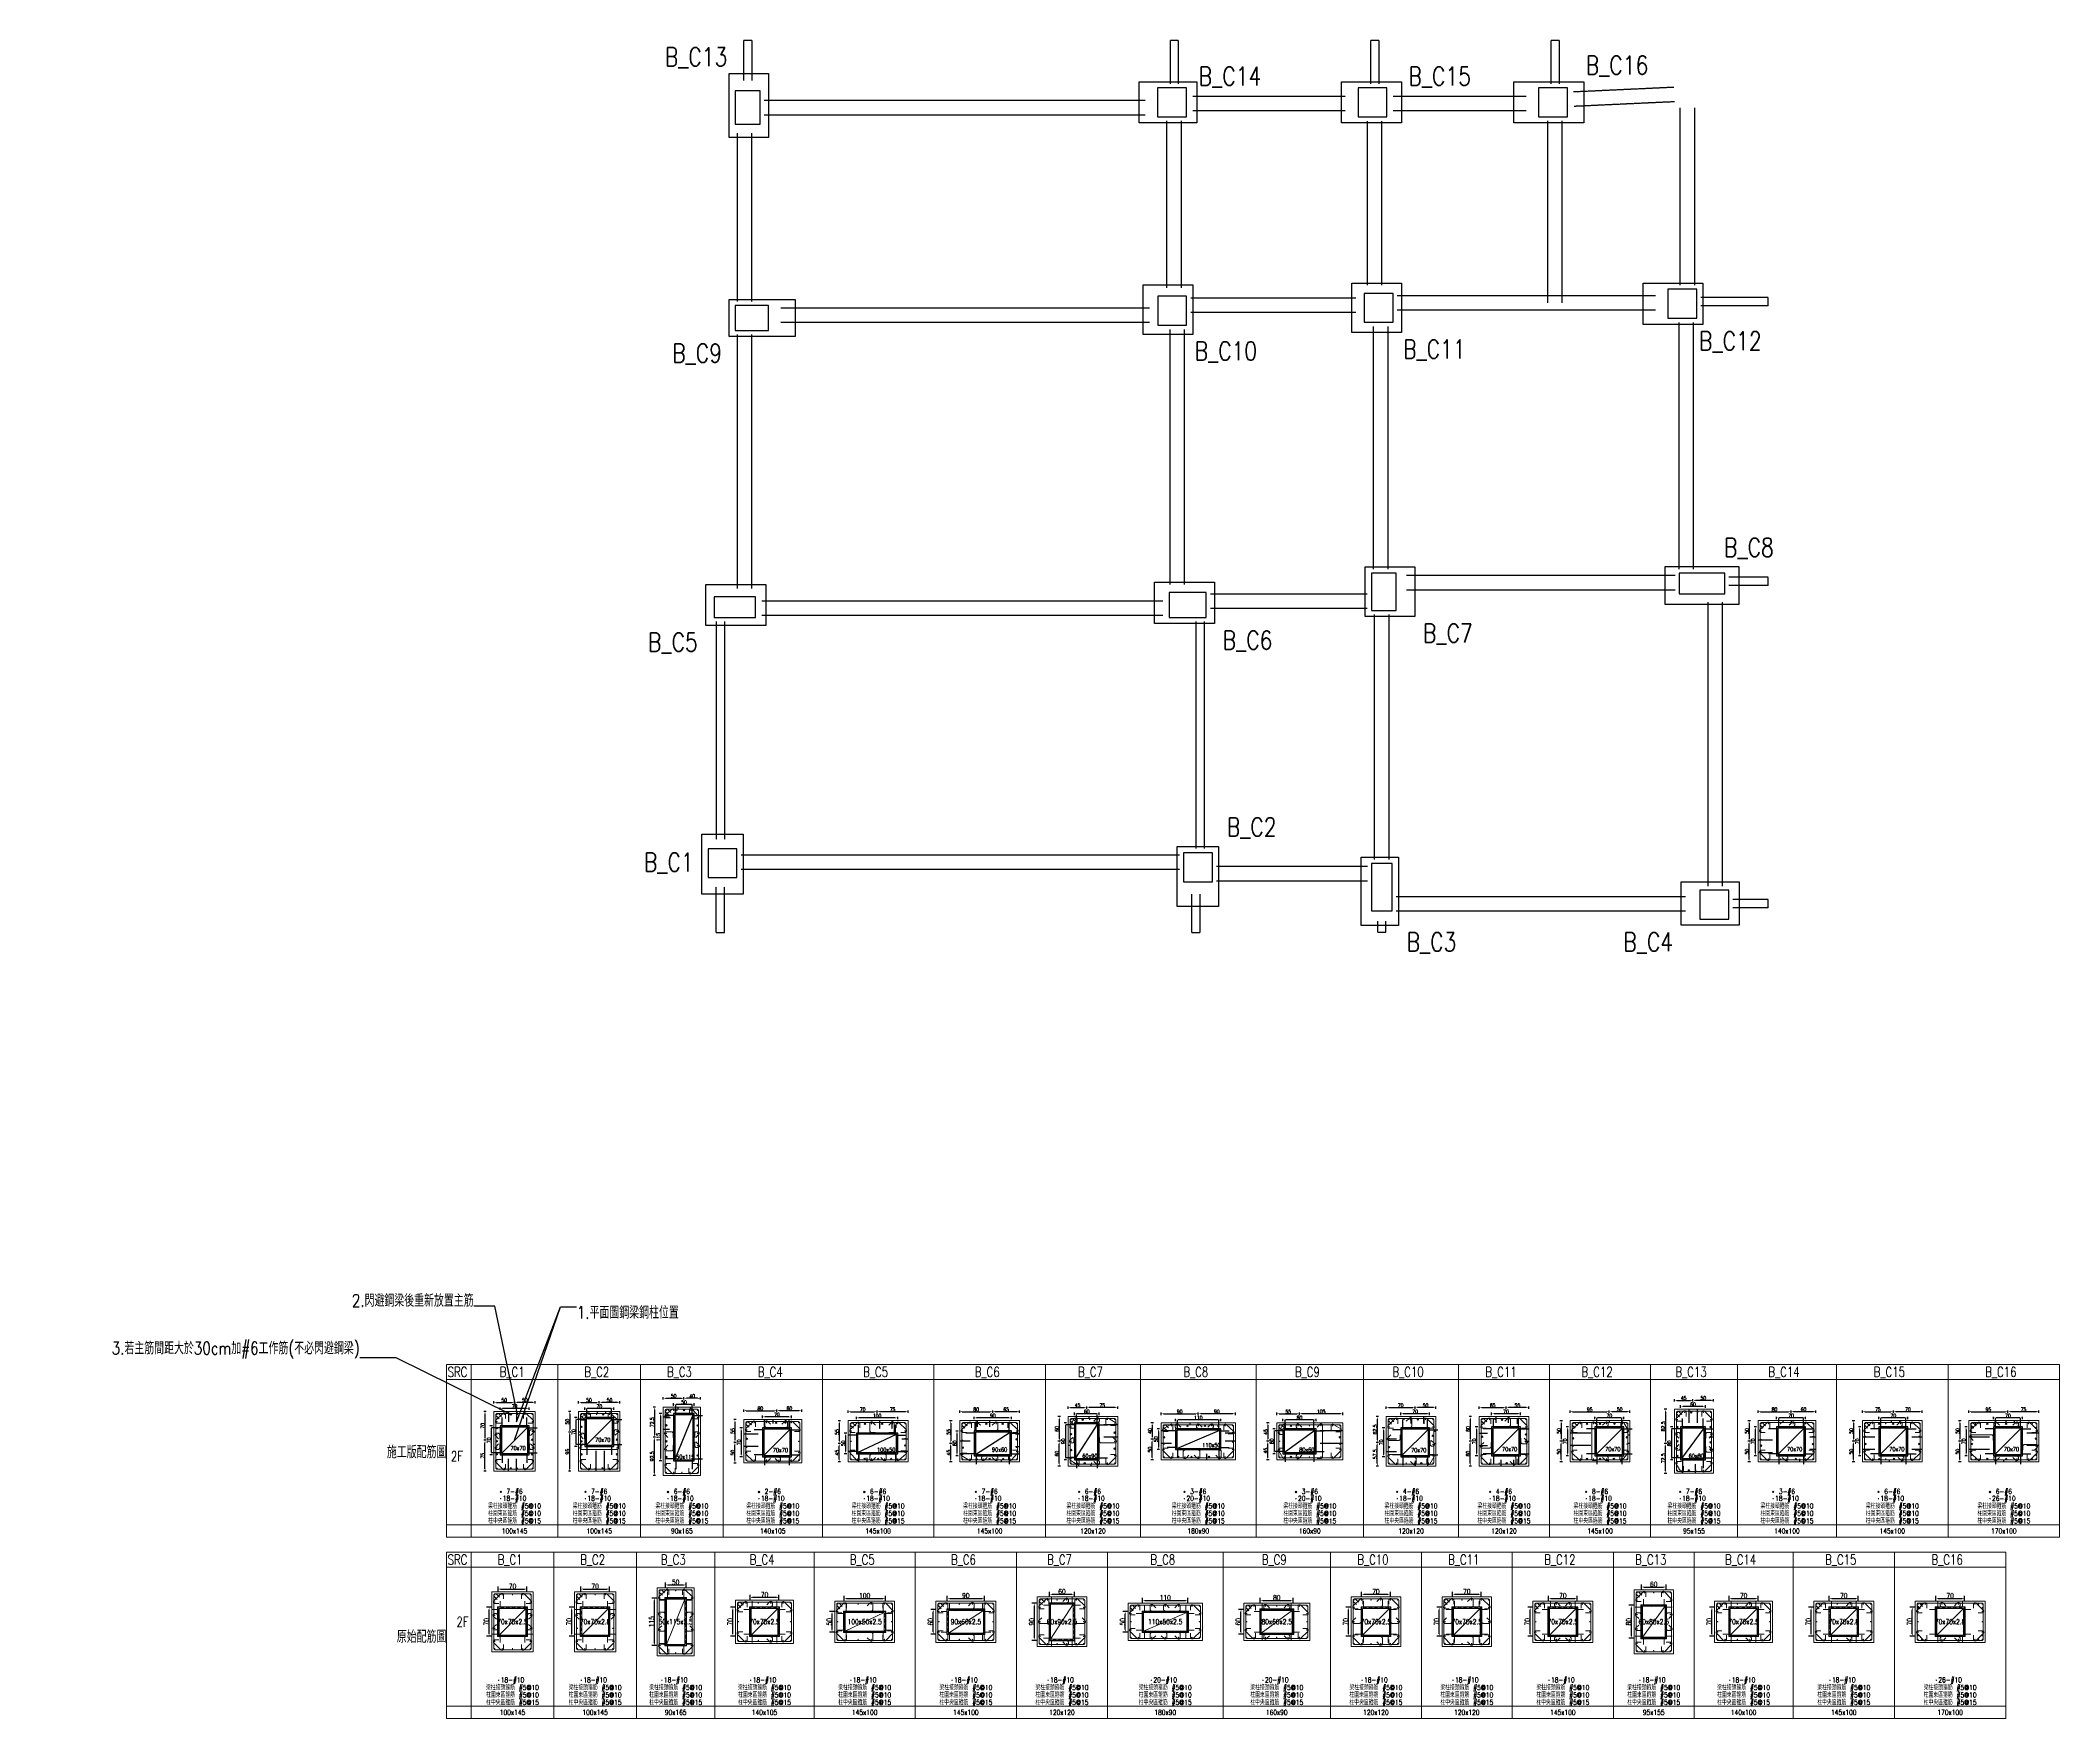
# Model space of a CAD drawing. Header units: millimetres. Extents: x 1284 to 6172, y 54950 to 59013.
import ezdxf
from ezdxf.enums import TextEntityAlignment as Align

# ---------------------------------------------------------------- set-up
doc = ezdxf.new("R2010")
doc.units = ezdxf.units.MM
doc.linetypes.add('CENTER', pattern=[2, 1.25, -0.25, 0.25, -0.25])
for name, color, linetype in [('SRC鋼梁', 1, 'Continuous'), ('TC-COLUMN', 1, 'Continuous'), ('TC-TC', 4, 'Continuous'), ('TC-鋼柱', 11, 'Continuous'), ('主筋斷面', 1, 'Continuous'), ('工作筋', 1, 'Continuous'), ('文字-主筋根數', 7, 'Continuous'), ('文字-剪力筋 中央區', 7, 'Continuous'), ('文字-剪力筋-BC', 7, 'Continuous'), ('文字-剪力筋-圍束區', 7, 'Continuous'), ('文字-斷面尺寸', 7, 'Continuous'), ('文字-柱線名稱', 7, 'Continuous'), ('文字-樓群名稱', 7, 'Continuous'), ('文字-輔助字', 7, 'Continuous'), ('柱斷面線', 4, 'Continuous'), ('標註字', 4, 'Continuous'), ('箍筋線', 1, 'Continuous'), ('網格線', 7, 'Continuous'), ('鋼柱', 11, 'Continuous')]:
    doc.layers.add(name, color=color, linetype=linetype)
doc.layers.add('TC-鋼粱(隱藏)', color=183, linetype='CENTER', plot=False)
doc.styles.add('note', font='txt.shx', dxfattribs={"width": 0.75, "height": 12})
doc.styles.get("Standard").update_dxf_attribs({"font": 'arial.ttf'})
doc.styles.add('TXT', font='TXT.shx', dxfattribs={"width": 0.8, "bigfont": 'ae.shx'})
doc.dimstyles.new('ISO-25', dxfattribs={"dimtxt": 2.5, "dimasz": 2.5, "dimexe": 1.25, "dimexo": 0.625, "dimtad": 1, "dimtxsty": 'Standard', "dimcen": 2.5, "dimadec": 0, "dimazin": 0, "dimtfac": 1, "dimtmove": 0, "dimatfit": 3, "dimfxl": 0, "dimarcsym": 0})
doc.dimstyles.new('RCAD_DIM', dxfattribs={"dimtxt": 12, "dimasz": 6, "dimexe": 6, "dimexo": 0.625, "dimtad": 1, "dimdec": 0, "dimdsep": 46, "dimtxsty": 'note', "dimcen": 2.5, "dimclrd": 256, "dimclre": 256, "dimclrt": 256, "dimadec": 0, "dimazin": 0, "dimtfac": 1, "dimtmove": 0, "dimatfit": 3, "dimfxl": 0, "dimtolj": 1, "dimarcsym": 0})
doc.dimstyles.new('TC-DIM1(60)', dxfattribs={"dimscale": 0.3, "dimtxt": 30, "dimasz": 20, "dimexe": 10, "dimexo": 10, "dimgap": 3, "dimtad": 1, "dimdec": 1, "dimdsep": 46, "dimtxsty": 'TXT', "dimcen": 1, "dimclrd": 4, "dimclre": 4, "dimclrt": 6, "dimadec": 0, "dimazin": 0, "dimtfac": 1, "dimtdec": 1, "dimtix": 1, "dimtofl": 0, "dimtmove": 2, "dimatfit": 3, "dimfxl": 0, "dimtolj": 1, "dimtzin": 0, "dimarcsym": 0})
pattern_1 = [(45, (2267.082, 54949.834), (-6.735192, 6.735192), []), (45, (2271.572, 54949.834), (-6.735192, 6.735192), [])]

# ---------------------------------------------------------------- blocks, each defined once
blk = doc.blocks.new('Circle_Filled')
at = {"const_width": 0.5}
blk.add_lwpolyline([(-0.25, 0, 1), (0.25, 0, 1)], format="xyb", close=True, dxfattribs=at)
blk = doc.blocks.new('*D92')
at = {"layer": 'Defpoints', "color": 0}
for p in [(2382.1, 55693.7), (2432.1, 55715.4), (2432.1, 55700.4)]:
    blk.add_point(p, dxfattribs=at)
at = {"layer": '標註字', "color": 4, "lineweight": -2}
for p, q in [((2382.1, 55712.4), (2382.1, 55718.4)), ((2388.1, 55715.4), (2426.1, 55715.4)), ((2432.1, 55712.4), (2432.1, 55718.4))]:
    blk.add_line(p, q, dxfattribs=at)
at = {"layer": '標註字', "color": 4}
for points in [[(2388.1, 55716.4), (2388.1, 55714.4), (2382.1, 55715.4)], [(2426.1, 55716.4), (2426.1, 55714.4), (2432.1, 55715.4)]]:
    blk.add_solid(points, dxfattribs=at)
at = {"layer": '標註字', "color": 6, "insert": (2407.1, 55720.8), "char_height": 9, "attachment_point": 5, "style": 'TXT'}
blk.add_mtext('\\A1;50', dxfattribs=at)
blk = doc.blocks.new('*D93')
at = {"layer": 'Defpoints', "color": 0}
for p in [(2432.1, 55715.4), (2432.1, 55700.4), (2482.1, 55693.7)]:
    blk.add_point(p, dxfattribs=at)
at = {"layer": '標註字', "color": 4, "lineweight": -2}
for p, q in [((2432.1, 55712.4), (2432.1, 55718.4)), ((2476.1, 55715.4), (2438.1, 55715.4)), ((2482.1, 55712.4), (2482.1, 55718.4))]:
    blk.add_line(p, q, dxfattribs=at)
at = {"layer": '標註字', "color": 4}
for points in [[(2438.1, 55716.4), (2438.1, 55714.4), (2432.1, 55715.4)], [(2476.1, 55716.4), (2476.1, 55714.4), (2482.1, 55715.4)]]:
    blk.add_solid(points, dxfattribs=at)
at = {"layer": '標註字', "color": 6, "insert": (2457.1, 55720.8), "char_height": 9, "attachment_point": 5, "style": 'TXT'}
blk.add_mtext('\\A1;50', dxfattribs=at)
blk = doc.blocks.new('*D94')
at = {"layer": 'Defpoints', "color": 0}
for p in [(2360.5, 55623.7), (2375.5, 55623.7), (2382.1, 55548.7)]:
    blk.add_point(p, dxfattribs=at)
at = {"layer": '標註字', "color": 4, "lineweight": -2}
for p, q in [((2363.5, 55623.7), (2357.5, 55623.7)), ((2360.5, 55554.7), (2360.5, 55617.7)), ((2363.5, 55548.7), (2357.5, 55548.7))]:
    blk.add_line(p, q, dxfattribs=at)
at = {"layer": '標註字', "color": 4}
for points in [[(2359.5, 55617.7), (2361.5, 55617.7), (2360.5, 55623.7)], [(2359.5, 55554.7), (2361.5, 55554.7), (2360.5, 55548.7)]]:
    blk.add_solid(points, dxfattribs=at)
at = {"layer": '標註字', "color": 6, "insert": (2355.1, 55586.2), "char_height": 9, "attachment_point": 5, "rotation": 90, "style": 'TXT'}
blk.add_mtext('\\A1;75', dxfattribs=at)
blk = doc.blocks.new('*D95')
at = {"layer": 'Defpoints', "color": 0}
for p in [(2382.1, 55693.7), (2360.5, 55623.7), (2375.5, 55623.7)]:
    blk.add_point(p, dxfattribs=at)
at = {"layer": '標註字', "color": 4, "lineweight": -2}
for p, q in [((2363.5, 55693.7), (2357.5, 55693.7)), ((2360.5, 55687.7), (2360.5, 55629.7)), ((2363.5, 55623.7), (2357.5, 55623.7))]:
    blk.add_line(p, q, dxfattribs=at)
at = {"layer": '標註字', "color": 4}
for points in [[(2359.5, 55687.7), (2361.5, 55687.7), (2360.5, 55693.7)], [(2359.5, 55629.7), (2361.5, 55629.7), (2360.5, 55623.7)]]:
    blk.add_solid(points, dxfattribs=at)
at = {"layer": '標註字', "color": 6, "insert": (2355.1, 55658.7), "char_height": 9, "attachment_point": 5, "rotation": 90, "style": 'TXT'}
blk.add_mtext('\\A1;70', dxfattribs=at)
blk = doc.blocks.new('*D96')
at = {"layer": 'Defpoints', "color": 0}
for p in [(2397.1, 55658.7), (2375.5, 55588.7), (2397.1, 55588.7)]:
    blk.add_point(p, dxfattribs=at)
at = {"layer": '標註字', "color": 4, "lineweight": -2}
for p, q in [((2378.5, 55658.7), (2372.5, 55658.7)), ((2375.5, 55652.7), (2375.5, 55594.7)), ((2378.5, 55588.7), (2372.5, 55588.7))]:
    blk.add_line(p, q, dxfattribs=at)
at = {"layer": '標註字', "color": 4}
for points in [[(2374.5, 55652.7), (2376.5, 55652.7), (2375.5, 55658.7)], [(2374.5, 55594.7), (2376.5, 55594.7), (2375.5, 55588.7)]]:
    blk.add_solid(points, dxfattribs=at)
at = {"layer": '標註字', "color": 6, "insert": (2370.1, 55623.7), "char_height": 9, "attachment_point": 5, "rotation": 90, "style": 'TXT'}
blk.add_mtext('\\A1;70', dxfattribs=at)
blk = doc.blocks.new('*D97')
at = {"layer": 'Defpoints', "color": 0}
for p in [(2397.1, 55700.4), (2397.1, 55658.7), (2467.1, 55658.7)]:
    blk.add_point(p, dxfattribs=at)
at = {"layer": '標註字', "color": 4, "lineweight": -2}
for p, q in [((2397.1, 55697.4), (2397.1, 55703.4)), ((2461.1, 55700.4), (2403.1, 55700.4)), ((2467.1, 55697.4), (2467.1, 55703.4))]:
    blk.add_line(p, q, dxfattribs=at)
at = {"layer": '標註字', "color": 4}
for points in [[(2403.1, 55701.4), (2403.1, 55699.4), (2397.1, 55700.4)], [(2461.1, 55701.4), (2461.1, 55699.4), (2467.1, 55700.4)]]:
    blk.add_solid(points, dxfattribs=at)
at = {"layer": '標註字', "color": 6, "insert": (2432.1, 55705.8), "char_height": 9, "attachment_point": 5, "style": 'TXT'}
blk.add_mtext('\\A1;70', dxfattribs=at)
blk = doc.blocks.new('*D98')
at = {"layer": 'Defpoints', "color": 0}
for p in [(2842.1, 55725.4), (2792.1, 55703.7), (2842.1, 55710.4)]:
    blk.add_point(p, dxfattribs=at)
at = {"layer": '標註字', "color": 4, "lineweight": -2}
for p, q in [((2792.1, 55722.4), (2792.1, 55728.4)), ((2798.1, 55725.4), (2836.1, 55725.4)), ((2842.1, 55722.4), (2842.1, 55728.4))]:
    blk.add_line(p, q, dxfattribs=at)
at = {"layer": '標註字', "color": 4}
for points in [[(2798.1, 55726.4), (2798.1, 55724.4), (2792.1, 55725.4)], [(2836.1, 55726.4), (2836.1, 55724.4), (2842.1, 55725.4)]]:
    blk.add_solid(points, dxfattribs=at)
at = {"layer": '標註字', "color": 6, "insert": (2817.1, 55730.8), "char_height": 9, "attachment_point": 5, "style": 'TXT'}
blk.add_mtext('\\A1;50', dxfattribs=at)
blk = doc.blocks.new('*D99')
at = {"layer": 'Defpoints', "color": 0}
for p in [(2842.1, 55725.4), (2842.1, 55710.4), (2882.1, 55703.7)]:
    blk.add_point(p, dxfattribs=at)
at = {"layer": '標註字', "color": 4, "lineweight": -2}
for p, q in [((2842.1, 55722.4), (2842.1, 55728.4)), ((2876.1, 55725.4), (2848.1, 55725.4)), ((2882.1, 55722.4), (2882.1, 55728.4))]:
    blk.add_line(p, q, dxfattribs=at)
at = {"layer": '標註字', "color": 4}
for points in [[(2848.1, 55726.4), (2848.1, 55724.4), (2842.1, 55725.4)], [(2876.1, 55726.4), (2876.1, 55724.4), (2882.1, 55725.4)]]:
    blk.add_solid(points, dxfattribs=at)
at = {"layer": '標註字', "color": 6, "insert": (2862.1, 55730.8), "char_height": 9, "attachment_point": 5, "style": 'TXT'}
blk.add_mtext('\\A1;40', dxfattribs=at)
blk = doc.blocks.new('*D100')
at = {"layer": 'Defpoints', "color": 0}
for p in [(2770.5, 55631.2), (2785.5, 55631.2), (2792.1, 55538.7)]:
    blk.add_point(p, dxfattribs=at)
at = {"layer": '標註字', "color": 4, "lineweight": -2}
for p, q in [((2773.5, 55631.2), (2767.5, 55631.2)), ((2770.5, 55544.7), (2770.5, 55625.2)), ((2773.5, 55538.7), (2767.5, 55538.7))]:
    blk.add_line(p, q, dxfattribs=at)
at = {"layer": '標註字', "color": 4}
for points in [[(2769.5, 55625.2), (2771.5, 55625.2), (2770.5, 55631.2)], [(2769.5, 55544.7), (2771.5, 55544.7), (2770.5, 55538.7)]]:
    blk.add_solid(points, dxfattribs=at)
at = {"layer": '標註字', "color": 6, "insert": (2765.1, 55585), "char_height": 9, "attachment_point": 5, "rotation": 90, "style": 'TXT'}
blk.add_mtext('\\A1;92.5', dxfattribs=at)
blk = doc.blocks.new('*D17')
at = {"layer": 'Defpoints', "color": 0}
for p in [(2792.1, 55703.7), (2770.5, 55631.2), (2785.5, 55631.2)]:
    blk.add_point(p, dxfattribs=at)
at = {"layer": '標註字', "color": 4, "lineweight": -2}
for p, q in [((2773.5, 55703.7), (2767.5, 55703.7)), ((2770.5, 55697.7), (2770.5, 55637.2)), ((2773.5, 55631.2), (2767.5, 55631.2))]:
    blk.add_line(p, q, dxfattribs=at)
at = {"layer": '標註字', "color": 4}
for points in [[(2769.5, 55697.7), (2771.5, 55697.7), (2770.5, 55703.7)], [(2769.5, 55637.2), (2771.5, 55637.2), (2770.5, 55631.2)]]:
    blk.add_solid(points, dxfattribs=at)
at = {"layer": '標註字', "color": 6, "insert": (2765.1, 55667.5), "char_height": 9, "attachment_point": 5, "rotation": 90, "style": 'TXT'}
blk.add_mtext('\\A1;72.5', dxfattribs=at)
blk = doc.blocks.new('*D18')
at = {"layer": 'Defpoints', "color": 0}
for p in [(2817.1, 55688.7), (2785.5, 55573.7), (2817.1, 55573.7)]:
    blk.add_point(p, dxfattribs=at)
at = {"layer": '標註字', "color": 4, "lineweight": -2}
for p, q in [((2788.5, 55688.7), (2782.5, 55688.7)), ((2785.5, 55682.7), (2785.5, 55579.7)), ((2788.5, 55573.7), (2782.5, 55573.7))]:
    blk.add_line(p, q, dxfattribs=at)
at = {"layer": '標註字', "color": 4}
for points in [[(2784.5, 55682.7), (2786.5, 55682.7), (2785.5, 55688.7)], [(2784.5, 55579.7), (2786.5, 55579.7), (2785.5, 55573.7)]]:
    blk.add_solid(points, dxfattribs=at)
at = {"layer": '標註字', "color": 6, "insert": (2780.1, 55631.2), "char_height": 9, "attachment_point": 5, "rotation": 90, "style": 'TXT'}
blk.add_mtext('\\A1;115', dxfattribs=at)
blk = doc.blocks.new('*D19')
at = {"layer": 'Defpoints', "color": 0}
for p in [(2817.1, 55710.4), (2817.1, 55688.7), (2867.1, 55688.7)]:
    blk.add_point(p, dxfattribs=at)
at = {"layer": '標註字', "color": 4, "lineweight": -2}
for p, q in [((2817.1, 55707.4), (2817.1, 55713.4)), ((2861.1, 55710.4), (2823.1, 55710.4)), ((2867.1, 55707.4), (2867.1, 55713.4))]:
    blk.add_line(p, q, dxfattribs=at)
at = {"layer": '標註字', "color": 4}
for points in [[(2823.1, 55711.4), (2823.1, 55709.4), (2817.1, 55710.4)], [(2861.1, 55711.4), (2861.1, 55709.4), (2867.1, 55710.4)]]:
    blk.add_solid(points, dxfattribs=at)
at = {"layer": '標註字', "color": 6, "insert": (2842.1, 55715.8), "char_height": 9, "attachment_point": 5, "style": 'TXT'}
blk.add_mtext('\\A1;50', dxfattribs=at)
blk = doc.blocks.new('*D20')
at = {"layer": 'Defpoints', "color": 0}
for p in [(2987.1, 55673.7), (3067.1, 55695.4), (3067.1, 55680.4)]:
    blk.add_point(p, dxfattribs=at)
at = {"layer": '標註字', "color": 4, "lineweight": -2}
for p, q in [((2987.1, 55692.4), (2987.1, 55698.4)), ((2993.1, 55695.4), (3061.1, 55695.4)), ((3067.1, 55692.4), (3067.1, 55698.4))]:
    blk.add_line(p, q, dxfattribs=at)
at = {"layer": '標註字', "color": 4}
for points in [[(2993.1, 55696.4), (2993.1, 55694.4), (2987.1, 55695.4)], [(3061.1, 55696.4), (3061.1, 55694.4), (3067.1, 55695.4)]]:
    blk.add_solid(points, dxfattribs=at)
at = {"layer": '標註字', "color": 6, "insert": (3027.1, 55700.8), "char_height": 9, "attachment_point": 5, "style": 'TXT'}
blk.add_mtext('\\A1;80', dxfattribs=at)
blk = doc.blocks.new('*D21')
at = {"layer": 'Defpoints', "color": 0}
for p in [(3067.1, 55695.4), (3067.1, 55680.4), (3127.1, 55673.7)]:
    blk.add_point(p, dxfattribs=at)
at = {"layer": '標註字', "color": 4, "lineweight": -2}
for p, q in [((3067.1, 55692.4), (3067.1, 55698.4)), ((3121.1, 55695.4), (3073.1, 55695.4)), ((3127.1, 55692.4), (3127.1, 55698.4))]:
    blk.add_line(p, q, dxfattribs=at)
at = {"layer": '標註字', "color": 4}
for points in [[(3073.1, 55696.4), (3073.1, 55694.4), (3067.1, 55695.4)], [(3121.1, 55696.4), (3121.1, 55694.4), (3127.1, 55695.4)]]:
    blk.add_solid(points, dxfattribs=at)
at = {"layer": '標註字', "color": 6, "insert": (3097.1, 55700.8), "char_height": 9, "attachment_point": 5, "style": 'TXT'}
blk.add_mtext('\\A1;60', dxfattribs=at)
blk = doc.blocks.new('*D22')
at = {"layer": 'Defpoints', "color": 0}
for p in [(2965.5, 55618.7), (2980.5, 55618.7), (2987.1, 55568.7)]:
    blk.add_point(p, dxfattribs=at)
at = {"layer": '標註字', "color": 4, "lineweight": -2}
for p, q in [((2968.5, 55618.7), (2962.5, 55618.7)), ((2965.5, 55574.7), (2965.5, 55612.7)), ((2968.5, 55568.7), (2962.5, 55568.7))]:
    blk.add_line(p, q, dxfattribs=at)
at = {"layer": '標註字', "color": 4}
for points in [[(2964.5, 55612.7), (2966.5, 55612.7), (2965.5, 55618.7)], [(2964.5, 55574.7), (2966.5, 55574.7), (2965.5, 55568.7)]]:
    blk.add_solid(points, dxfattribs=at)
at = {"layer": '標註字', "color": 6, "insert": (2960.1, 55593.7), "char_height": 9, "attachment_point": 5, "rotation": 90, "style": 'TXT'}
blk.add_mtext('\\A1;50', dxfattribs=at)
blk = doc.blocks.new('*D23')
at = {"layer": 'Defpoints', "color": 0}
for p in [(2987.1, 55673.7), (2965.5, 55618.7), (2980.5, 55618.7)]:
    blk.add_point(p, dxfattribs=at)
at = {"layer": '標註字', "color": 4, "lineweight": -2}
for p, q in [((2968.5, 55673.7), (2962.5, 55673.7)), ((2965.5, 55667.7), (2965.5, 55624.7)), ((2968.5, 55618.7), (2962.5, 55618.7))]:
    blk.add_line(p, q, dxfattribs=at)
at = {"layer": '標註字', "color": 4}
for points in [[(2964.5, 55667.7), (2966.5, 55667.7), (2965.5, 55673.7)], [(2964.5, 55624.7), (2966.5, 55624.7), (2965.5, 55618.7)]]:
    blk.add_solid(points, dxfattribs=at)
at = {"layer": '標註字', "color": 6, "insert": (2960.1, 55646.2), "char_height": 9, "attachment_point": 5, "rotation": 90, "style": 'TXT'}
blk.add_mtext('\\A1;55', dxfattribs=at)
blk = doc.blocks.new('*D24')
at = {"layer": 'Defpoints', "color": 0}
for p in [(3032.1, 55653.7), (2980.5, 55583.7), (3032.1, 55583.7)]:
    blk.add_point(p, dxfattribs=at)
at = {"layer": '標註字', "color": 4, "lineweight": -2}
for p, q in [((2983.5, 55653.7), (2977.5, 55653.7)), ((2980.5, 55647.7), (2980.5, 55589.7)), ((2983.5, 55583.7), (2977.5, 55583.7))]:
    blk.add_line(p, q, dxfattribs=at)
at = {"layer": '標註字', "color": 4}
for points in [[(2979.5, 55647.7), (2981.5, 55647.7), (2980.5, 55653.7)], [(2979.5, 55589.7), (2981.5, 55589.7), (2980.5, 55583.7)]]:
    blk.add_solid(points, dxfattribs=at)
at = {"layer": '標註字', "color": 6, "insert": (2975.1, 55618.7), "char_height": 9, "attachment_point": 5, "rotation": 90, "style": 'TXT'}
blk.add_mtext('\\A1;70', dxfattribs=at)
blk = doc.blocks.new('*D25')
at = {"layer": 'Defpoints', "color": 0}
for p in [(3032.1, 55680.4), (3032.1, 55653.7), (3102.1, 55653.7)]:
    blk.add_point(p, dxfattribs=at)
at = {"layer": '標註字', "color": 4, "lineweight": -2}
for p, q in [((3032.1, 55677.4), (3032.1, 55683.4)), ((3096.1, 55680.4), (3038.1, 55680.4)), ((3102.1, 55677.4), (3102.1, 55683.4))]:
    blk.add_line(p, q, dxfattribs=at)
at = {"layer": '標註字', "color": 4}
for points in [[(3038.1, 55681.4), (3038.1, 55679.4), (3032.1, 55680.4)], [(3096.1, 55681.4), (3096.1, 55679.4), (3102.1, 55680.4)]]:
    blk.add_solid(points, dxfattribs=at)
at = {"layer": '標註字', "color": 6, "insert": (3067.1, 55685.8), "char_height": 9, "attachment_point": 5, "style": 'TXT'}
blk.add_mtext('\\A1;70', dxfattribs=at)
blk = doc.blocks.new('*D26')
at = {"layer": 'Defpoints', "color": 0}
for p in [(3309.6, 55692.9), (3309.6, 55677.9), (3239.6, 55671.2)]:
    blk.add_point(p, dxfattribs=at)
at = {"layer": '標註字', "color": 4, "lineweight": -2}
for p, q in [((3239.6, 55689.9), (3239.6, 55695.9)), ((3245.6, 55692.9), (3303.6, 55692.9)), ((3309.6, 55689.9), (3309.6, 55695.9))]:
    blk.add_line(p, q, dxfattribs=at)
at = {"layer": '標註字', "color": 4}
for points in [[(3245.6, 55693.9), (3245.6, 55691.9), (3239.6, 55692.9)], [(3303.6, 55693.9), (3303.6, 55691.9), (3309.6, 55692.9)]]:
    blk.add_solid(points, dxfattribs=at)
at = {"layer": '標註字', "color": 6, "insert": (3274.6, 55698.3), "char_height": 9, "attachment_point": 5, "style": 'TXT'}
blk.add_mtext('\\A1;70', dxfattribs=at)
blk = doc.blocks.new('*D27')
at = {"layer": 'Defpoints', "color": 0}
for p in [(3309.6, 55692.9), (3309.6, 55677.9), (3384.6, 55671.2)]:
    blk.add_point(p, dxfattribs=at)
at = {"layer": '標註字', "color": 4, "lineweight": -2}
for p, q in [((3309.6, 55689.9), (3309.6, 55695.9)), ((3378.6, 55692.9), (3315.6, 55692.9)), ((3384.6, 55689.9), (3384.6, 55695.9))]:
    blk.add_line(p, q, dxfattribs=at)
at = {"layer": '標註字', "color": 4}
for points in [[(3315.6, 55693.9), (3315.6, 55691.9), (3309.6, 55692.9)], [(3378.6, 55693.9), (3378.6, 55691.9), (3384.6, 55692.9)]]:
    blk.add_solid(points, dxfattribs=at)
at = {"layer": '標註字', "color": 6, "insert": (3347.1, 55698.3), "char_height": 9, "attachment_point": 5, "style": 'TXT'}
blk.add_mtext('\\A1;75', dxfattribs=at)
blk = doc.blocks.new('*D28')
at = {"layer": 'Defpoints', "color": 0}
for p in [(3218, 55616.2), (3233, 55616.2), (3239.6, 55571.2)]:
    blk.add_point(p, dxfattribs=at)
at = {"layer": '標註字', "color": 4, "lineweight": -2}
for p, q in [((3221, 55616.2), (3215, 55616.2)), ((3218, 55577.2), (3218, 55610.2)), ((3221, 55571.2), (3215, 55571.2))]:
    blk.add_line(p, q, dxfattribs=at)
at = {"layer": '標註字', "color": 4}
for points in [[(3217, 55610.2), (3219, 55610.2), (3218, 55616.2)], [(3217, 55577.2), (3219, 55577.2), (3218, 55571.2)]]:
    blk.add_solid(points, dxfattribs=at)
at = {"layer": '標註字', "color": 6, "insert": (3212.6, 55593.7), "char_height": 9, "attachment_point": 5, "rotation": 90, "style": 'TXT'}
blk.add_mtext('\\A1;45', dxfattribs=at)
blk = doc.blocks.new('*D29')
at = {"layer": 'Defpoints', "color": 0}
for p in [(3239.6, 55671.2), (3218, 55616.2), (3233, 55616.2)]:
    blk.add_point(p, dxfattribs=at)
at = {"layer": '標註字', "color": 4, "lineweight": -2}
for p, q in [((3221, 55671.2), (3215, 55671.2)), ((3218, 55665.2), (3218, 55622.2)), ((3221, 55616.2), (3215, 55616.2))]:
    blk.add_line(p, q, dxfattribs=at)
at = {"layer": '標註字', "color": 4}
for points in [[(3217, 55665.2), (3219, 55665.2), (3218, 55671.2)], [(3217, 55622.2), (3219, 55622.2), (3218, 55616.2)]]:
    blk.add_solid(points, dxfattribs=at)
at = {"layer": '標註字', "color": 6, "insert": (3212.6, 55643.7), "char_height": 9, "attachment_point": 5, "rotation": 90, "style": 'TXT'}
blk.add_mtext('\\A1;55', dxfattribs=at)
blk = doc.blocks.new('*D30')
at = {"layer": 'Defpoints', "color": 0}
for p in [(3259.6, 55641.2), (3233, 55591.2), (3259.6, 55591.2)]:
    blk.add_point(p, dxfattribs=at)
at = {"layer": '標註字', "color": 4, "lineweight": -2}
for p, q in [((3236, 55641.2), (3230, 55641.2)), ((3233, 55635.2), (3233, 55597.2)), ((3236, 55591.2), (3230, 55591.2))]:
    blk.add_line(p, q, dxfattribs=at)
at = {"layer": '標註字', "color": 4}
for points in [[(3232, 55635.2), (3234, 55635.2), (3233, 55641.2)], [(3232, 55597.2), (3234, 55597.2), (3233, 55591.2)]]:
    blk.add_solid(points, dxfattribs=at)
at = {"layer": '標註字', "color": 6, "insert": (3227.6, 55616.2), "char_height": 9, "attachment_point": 5, "rotation": 90, "style": 'TXT'}
blk.add_mtext('\\A1;50', dxfattribs=at)
blk = doc.blocks.new('*D31')
at = {"layer": 'Defpoints', "color": 0}
for p in [(3259.6, 55677.9), (3259.6, 55641.2), (3359.6, 55641.2)]:
    blk.add_point(p, dxfattribs=at)
at = {"layer": '標註字', "color": 4, "lineweight": -2}
for p, q in [((3259.6, 55674.9), (3259.6, 55680.9)), ((3353.6, 55677.9), (3265.6, 55677.9)), ((3359.6, 55674.9), (3359.6, 55680.9))]:
    blk.add_line(p, q, dxfattribs=at)
at = {"layer": '標註字', "color": 4}
for points in [[(3265.6, 55678.9), (3265.6, 55676.9), (3259.6, 55677.9)], [(3353.6, 55678.9), (3353.6, 55676.9), (3359.6, 55677.9)]]:
    blk.add_solid(points, dxfattribs=at)
at = {"layer": '標註字', "color": 6, "insert": (3309.6, 55683.3), "char_height": 9, "attachment_point": 5, "style": 'TXT'}
blk.add_mtext('\\A1;100', dxfattribs=at)
blk = doc.blocks.new('*D32')
at = {"layer": 'Defpoints', "color": 0}
for p in [(3589.6, 55692.9), (3589.6, 55677.9), (3509.6, 55671.2)]:
    blk.add_point(p, dxfattribs=at)
at = {"layer": '標註字', "color": 4, "lineweight": -2}
for p, q in [((3509.6, 55689.9), (3509.6, 55695.9)), ((3515.6, 55692.9), (3583.6, 55692.9)), ((3589.6, 55689.9), (3589.6, 55695.9))]:
    blk.add_line(p, q, dxfattribs=at)
at = {"layer": '標註字', "color": 4}
for points in [[(3515.6, 55693.9), (3515.6, 55691.9), (3509.6, 55692.9)], [(3583.6, 55693.9), (3583.6, 55691.9), (3589.6, 55692.9)]]:
    blk.add_solid(points, dxfattribs=at)
at = {"layer": '標註字', "color": 6, "insert": (3549.6, 55698.3), "char_height": 9, "attachment_point": 5, "style": 'TXT'}
blk.add_mtext('\\A1;80', dxfattribs=at)
blk = doc.blocks.new('*D33')
at = {"layer": 'Defpoints', "color": 0}
for p in [(3589.6, 55692.9), (3589.6, 55677.9), (3654.6, 55671.2)]:
    blk.add_point(p, dxfattribs=at)
at = {"layer": '標註字', "color": 4, "lineweight": -2}
for p, q in [((3589.6, 55689.9), (3589.6, 55695.9)), ((3648.6, 55692.9), (3595.6, 55692.9)), ((3654.6, 55689.9), (3654.6, 55695.9))]:
    blk.add_line(p, q, dxfattribs=at)
at = {"layer": '標註字', "color": 4}
for points in [[(3595.6, 55693.9), (3595.6, 55691.9), (3589.6, 55692.9)], [(3648.6, 55693.9), (3648.6, 55691.9), (3654.6, 55692.9)]]:
    blk.add_solid(points, dxfattribs=at)
at = {"layer": '標註字', "color": 6, "insert": (3622.1, 55698.3), "char_height": 9, "attachment_point": 5, "style": 'TXT'}
blk.add_mtext('\\A1;65', dxfattribs=at)
blk = doc.blocks.new('*D34')
at = {"layer": 'Defpoints', "color": 0}
for p in [(3488, 55616.2), (3503, 55616.2), (3509.6, 55571.2)]:
    blk.add_point(p, dxfattribs=at)
at = {"layer": '標註字', "color": 4, "lineweight": -2}
for p, q in [((3491, 55616.2), (3485, 55616.2)), ((3488, 55577.2), (3488, 55610.2)), ((3491, 55571.2), (3485, 55571.2))]:
    blk.add_line(p, q, dxfattribs=at)
at = {"layer": '標註字', "color": 4}
for points in [[(3487, 55610.2), (3489, 55610.2), (3488, 55616.2)], [(3487, 55577.2), (3489, 55577.2), (3488, 55571.2)]]:
    blk.add_solid(points, dxfattribs=at)
at = {"layer": '標註字', "color": 6, "insert": (3482.6, 55593.7), "char_height": 9, "attachment_point": 5, "rotation": 90, "style": 'TXT'}
blk.add_mtext('\\A1;45', dxfattribs=at)
blk = doc.blocks.new('*D35')
at = {"layer": 'Defpoints', "color": 0}
for p in [(3509.6, 55671.2), (3488, 55616.2), (3503, 55616.2)]:
    blk.add_point(p, dxfattribs=at)
at = {"layer": '標註字', "color": 4, "lineweight": -2}
for p, q in [((3491, 55671.2), (3485, 55671.2)), ((3488, 55665.2), (3488, 55622.2)), ((3491, 55616.2), (3485, 55616.2))]:
    blk.add_line(p, q, dxfattribs=at)
at = {"layer": '標註字', "color": 4}
for points in [[(3487, 55665.2), (3489, 55665.2), (3488, 55671.2)], [(3487, 55622.2), (3489, 55622.2), (3488, 55616.2)]]:
    blk.add_solid(points, dxfattribs=at)
at = {"layer": '標註字', "color": 6, "insert": (3482.6, 55643.7), "char_height": 9, "attachment_point": 5, "rotation": 90, "style": 'TXT'}
blk.add_mtext('\\A1;55', dxfattribs=at)
blk = doc.blocks.new('*D36')
at = {"layer": 'Defpoints', "color": 0}
for p in [(3544.6, 55646.2), (3503, 55586.2), (3544.6, 55586.2)]:
    blk.add_point(p, dxfattribs=at)
at = {"layer": '標註字', "color": 4, "lineweight": -2}
for p, q in [((3506, 55646.2), (3500, 55646.2)), ((3503, 55640.2), (3503, 55592.2)), ((3506, 55586.2), (3500, 55586.2))]:
    blk.add_line(p, q, dxfattribs=at)
at = {"layer": '標註字', "color": 4}
for points in [[(3502, 55640.2), (3504, 55640.2), (3503, 55646.2)], [(3502, 55592.2), (3504, 55592.2), (3503, 55586.2)]]:
    blk.add_solid(points, dxfattribs=at)
at = {"layer": '標註字', "color": 6, "insert": (3497.6, 55616.2), "char_height": 9, "attachment_point": 5, "rotation": 90, "style": 'TXT'}
blk.add_mtext('\\A1;60', dxfattribs=at)
blk = doc.blocks.new('*D37')
at = {"layer": 'Defpoints', "color": 0}
for p in [(3544.6, 55677.9), (3544.6, 55646.2), (3634.6, 55646.2)]:
    blk.add_point(p, dxfattribs=at)
at = {"layer": '標註字', "color": 4, "lineweight": -2}
for p, q in [((3544.6, 55674.9), (3544.6, 55680.9)), ((3628.6, 55677.9), (3550.6, 55677.9)), ((3634.6, 55674.9), (3634.6, 55680.9))]:
    blk.add_line(p, q, dxfattribs=at)
at = {"layer": '標註字', "color": 4}
for points in [[(3550.6, 55678.9), (3550.6, 55676.9), (3544.6, 55677.9)], [(3628.6, 55678.9), (3628.6, 55676.9), (3634.6, 55677.9)]]:
    blk.add_solid(points, dxfattribs=at)
at = {"layer": '標註字', "color": 6, "insert": (3589.6, 55683.3), "char_height": 9, "attachment_point": 5, "style": 'TXT'}
blk.add_mtext('\\A1;90', dxfattribs=at)
blk = doc.blocks.new('*D38')
at = {"layer": 'Defpoints', "color": 0}
for p in [(3772.1, 55681.2), (3817.1, 55702.9), (3817.1, 55687.9)]:
    blk.add_point(p, dxfattribs=at)
at = {"layer": '標註字', "color": 4, "lineweight": -2}
for p, q in [((3772.1, 55699.9), (3772.1, 55705.9)), ((3778.1, 55702.9), (3811.1, 55702.9)), ((3817.1, 55699.9), (3817.1, 55705.9))]:
    blk.add_line(p, q, dxfattribs=at)
at = {"layer": '標註字', "color": 4}
for points in [[(3778.1, 55703.9), (3778.1, 55701.9), (3772.1, 55702.9)], [(3811.1, 55703.9), (3811.1, 55701.9), (3817.1, 55702.9)]]:
    blk.add_solid(points, dxfattribs=at)
at = {"layer": '標註字', "color": 6, "insert": (3794.6, 55708.3), "char_height": 9, "attachment_point": 5, "style": 'TXT'}
blk.add_mtext('\\A1;45', dxfattribs=at)
blk = doc.blocks.new('*D39')
at = {"layer": 'Defpoints', "color": 0}
for p in [(3817.1, 55702.9), (3817.1, 55687.9), (3892.1, 55681.2)]:
    blk.add_point(p, dxfattribs=at)
at = {"layer": '標註字', "color": 4, "lineweight": -2}
for p, q in [((3817.1, 55699.9), (3817.1, 55705.9)), ((3886.1, 55702.9), (3823.1, 55702.9)), ((3892.1, 55699.9), (3892.1, 55705.9))]:
    blk.add_line(p, q, dxfattribs=at)
at = {"layer": '標註字', "color": 4}
for points in [[(3823.1, 55703.9), (3823.1, 55701.9), (3817.1, 55702.9)], [(3886.1, 55703.9), (3886.1, 55701.9), (3892.1, 55702.9)]]:
    blk.add_solid(points, dxfattribs=at)
at = {"layer": '標註字', "color": 6, "insert": (3854.6, 55708.3), "char_height": 9, "attachment_point": 5, "style": 'TXT'}
blk.add_mtext('\\A1;75', dxfattribs=at)
blk = doc.blocks.new('*D40')
at = {"layer": 'Defpoints', "color": 0}
for p in [(3750.5, 55621.2), (3765.5, 55621.2), (3772.1, 55561.2)]:
    blk.add_point(p, dxfattribs=at)
at = {"layer": '標註字', "color": 4, "lineweight": -2}
for p, q in [((3753.5, 55621.2), (3747.5, 55621.2)), ((3750.5, 55567.2), (3750.5, 55615.2)), ((3753.5, 55561.2), (3747.5, 55561.2))]:
    blk.add_line(p, q, dxfattribs=at)
at = {"layer": '標註字', "color": 4}
for points in [[(3749.5, 55615.2), (3751.5, 55615.2), (3750.5, 55621.2)], [(3749.5, 55567.2), (3751.5, 55567.2), (3750.5, 55561.2)]]:
    blk.add_solid(points, dxfattribs=at)
at = {"layer": '標註字', "color": 6, "insert": (3745.1, 55591.2), "char_height": 9, "attachment_point": 5, "rotation": 90, "style": 'TXT'}
blk.add_mtext('\\A1;60', dxfattribs=at)
blk = doc.blocks.new('*D41')
at = {"layer": 'Defpoints', "color": 0}
for p in [(3772.1, 55681.2), (3750.5, 55621.2), (3765.5, 55621.2)]:
    blk.add_point(p, dxfattribs=at)
at = {"layer": '標註字', "color": 4, "lineweight": -2}
for p, q in [((3753.5, 55681.2), (3747.5, 55681.2)), ((3750.5, 55675.2), (3750.5, 55627.2)), ((3753.5, 55621.2), (3747.5, 55621.2))]:
    blk.add_line(p, q, dxfattribs=at)
at = {"layer": '標註字', "color": 4}
for points in [[(3749.5, 55675.2), (3751.5, 55675.2), (3750.5, 55681.2)], [(3749.5, 55627.2), (3751.5, 55627.2), (3750.5, 55621.2)]]:
    blk.add_solid(points, dxfattribs=at)
at = {"layer": '標註字', "color": 6, "insert": (3745.1, 55651.2), "char_height": 9, "attachment_point": 5, "rotation": 90, "style": 'TXT'}
blk.add_mtext('\\A1;60', dxfattribs=at)
blk = doc.blocks.new('*D42')
at = {"layer": 'Defpoints', "color": 0}
for p in [(3787.1, 55666.2), (3765.5, 55576.2), (3787.1, 55576.2)]:
    blk.add_point(p, dxfattribs=at)
at = {"layer": '標註字', "color": 4, "lineweight": -2}
for p, q in [((3768.5, 55666.2), (3762.5, 55666.2)), ((3765.5, 55660.2), (3765.5, 55582.2)), ((3768.5, 55576.2), (3762.5, 55576.2))]:
    blk.add_line(p, q, dxfattribs=at)
at = {"layer": '標註字', "color": 4}
for points in [[(3764.5, 55660.2), (3766.5, 55660.2), (3765.5, 55666.2)], [(3764.5, 55582.2), (3766.5, 55582.2), (3765.5, 55576.2)]]:
    blk.add_solid(points, dxfattribs=at)
at = {"layer": '標註字', "color": 6, "insert": (3760.1, 55621.2), "char_height": 9, "attachment_point": 5, "rotation": 90, "style": 'TXT'}
blk.add_mtext('\\A1;90', dxfattribs=at)
blk = doc.blocks.new('*D43')
at = {"layer": 'Defpoints', "color": 0}
for p in [(3787.1, 55687.9), (3787.1, 55666.2), (3847.1, 55666.2)]:
    blk.add_point(p, dxfattribs=at)
at = {"layer": '標註字', "color": 4, "lineweight": -2}
for p, q in [((3787.1, 55684.9), (3787.1, 55690.9)), ((3841.1, 55687.9), (3793.1, 55687.9)), ((3847.1, 55684.9), (3847.1, 55690.9))]:
    blk.add_line(p, q, dxfattribs=at)
at = {"layer": '標註字', "color": 4}
for points in [[(3793.1, 55688.9), (3793.1, 55686.9), (3787.1, 55687.9)], [(3841.1, 55688.9), (3841.1, 55686.9), (3847.1, 55687.9)]]:
    blk.add_solid(points, dxfattribs=at)
at = {"layer": '標註字', "color": 6, "insert": (3817.1, 55693.3), "char_height": 9, "attachment_point": 5, "style": 'TXT'}
blk.add_mtext('\\A1;60', dxfattribs=at)
blk = doc.blocks.new('*D44')
at = {"layer": 'Defpoints', "color": 0}
for p in [(4087.1, 55687.9), (4087.1, 55672.9), (3997.1, 55666.2)]:
    blk.add_point(p, dxfattribs=at)
at = {"layer": '標註字', "color": 4, "lineweight": -2}
for p, q in [((3997.1, 55684.9), (3997.1, 55690.9)), ((4003.1, 55687.9), (4081.1, 55687.9)), ((4087.1, 55684.9), (4087.1, 55690.9))]:
    blk.add_line(p, q, dxfattribs=at)
at = {"layer": '標註字', "color": 4}
for points in [[(4003.1, 55688.9), (4003.1, 55686.9), (3997.1, 55687.9)], [(4081.1, 55688.9), (4081.1, 55686.9), (4087.1, 55687.9)]]:
    blk.add_solid(points, dxfattribs=at)
at = {"layer": '標註字', "color": 6, "insert": (4042.1, 55693.3), "char_height": 9, "attachment_point": 5, "style": 'TXT'}
blk.add_mtext('\\A1;90', dxfattribs=at)
blk = doc.blocks.new('*D45')
at = {"layer": 'Defpoints', "color": 0}
for p in [(4087.1, 55687.9), (4087.1, 55672.9), (4177.1, 55666.2)]:
    blk.add_point(p, dxfattribs=at)
at = {"layer": '標註字', "color": 4, "lineweight": -2}
for p, q in [((4087.1, 55684.9), (4087.1, 55690.9)), ((4171.1, 55687.9), (4093.1, 55687.9)), ((4177.1, 55684.9), (4177.1, 55690.9))]:
    blk.add_line(p, q, dxfattribs=at)
at = {"layer": '標註字', "color": 4}
for points in [[(4093.1, 55688.9), (4093.1, 55686.9), (4087.1, 55687.9)], [(4171.1, 55688.9), (4171.1, 55686.9), (4177.1, 55687.9)]]:
    blk.add_solid(points, dxfattribs=at)
at = {"layer": '標註字', "color": 6, "insert": (4132.1, 55693.3), "char_height": 9, "attachment_point": 5, "style": 'TXT'}
blk.add_mtext('\\A1;90', dxfattribs=at)
blk = doc.blocks.new('*D46')
at = {"layer": 'Defpoints', "color": 0}
for p in [(3975.5, 55626.2), (3990.5, 55626.2), (3997.1, 55576.2)]:
    blk.add_point(p, dxfattribs=at)
at = {"layer": '標註字', "color": 4, "lineweight": -2}
for p, q in [((3978.5, 55626.2), (3972.5, 55626.2)), ((3978.5, 55576.2), (3972.5, 55576.2)), ((3975.5, 55582.2), (3975.5, 55620.2))]:
    blk.add_line(p, q, dxfattribs=at)
at = {"layer": '標註字', "color": 4}
for points in [[(3974.5, 55620.2), (3976.5, 55620.2), (3975.5, 55626.2)], [(3974.5, 55582.2), (3976.5, 55582.2), (3975.5, 55576.2)]]:
    blk.add_solid(points, dxfattribs=at)
at = {"layer": '標註字', "color": 6, "insert": (3970.1, 55601.2), "char_height": 9, "attachment_point": 5, "rotation": 90, "style": 'TXT'}
blk.add_mtext('\\A1;50', dxfattribs=at)
blk = doc.blocks.new('*D47')
at = {"layer": 'Defpoints', "color": 0}
for p in [(3975.5, 55626.2), (3990.5, 55626.2), (3997.1, 55666.2)]:
    blk.add_point(p, dxfattribs=at)
at = {"layer": '標註字', "color": 4, "lineweight": -2}
for p, q in [((3978.5, 55666.2), (3972.5, 55666.2)), ((3978.5, 55626.2), (3972.5, 55626.2)), ((3975.5, 55660.2), (3975.5, 55632.2))]:
    blk.add_line(p, q, dxfattribs=at)
at = {"layer": '標註字', "color": 4}
for points in [[(3974.5, 55660.2), (3976.5, 55660.2), (3975.5, 55666.2)], [(3974.5, 55632.2), (3976.5, 55632.2), (3975.5, 55626.2)]]:
    blk.add_solid(points, dxfattribs=at)
at = {"layer": '標註字', "color": 6, "insert": (3970.1, 55646.2), "char_height": 9, "attachment_point": 5, "rotation": 90, "style": 'TXT'}
blk.add_mtext('\\A1;40', dxfattribs=at)
blk = doc.blocks.new('*D48')
at = {"layer": 'Defpoints', "color": 0}
for p in [(4032.1, 55651.2), (3990.5, 55601.2), (4032.1, 55601.2)]:
    blk.add_point(p, dxfattribs=at)
at = {"layer": '標註字', "color": 4, "lineweight": -2}
for p, q in [((3993.5, 55651.2), (3987.5, 55651.2)), ((3990.5, 55645.2), (3990.5, 55607.2)), ((3993.5, 55601.2), (3987.5, 55601.2))]:
    blk.add_line(p, q, dxfattribs=at)
at = {"layer": '標註字', "color": 4}
for points in [[(3989.5, 55645.2), (3991.5, 55645.2), (3990.5, 55651.2)], [(3989.5, 55607.2), (3991.5, 55607.2), (3990.5, 55601.2)]]:
    blk.add_solid(points, dxfattribs=at)
at = {"layer": '標註字', "color": 6, "insert": (3985.1, 55626.2), "char_height": 9, "attachment_point": 5, "rotation": 90, "style": 'TXT'}
blk.add_mtext('\\A1;50', dxfattribs=at)
blk = doc.blocks.new('*D49')
at = {"layer": 'Defpoints', "color": 0}
for p in [(4032.1, 55672.9), (4032.1, 55651.2), (4142.1, 55651.2)]:
    blk.add_point(p, dxfattribs=at)
at = {"layer": '標註字', "color": 4, "lineweight": -2}
for p, q in [((4032.1, 55669.9), (4032.1, 55675.9)), ((4136.1, 55672.9), (4038.1, 55672.9)), ((4142.1, 55669.9), (4142.1, 55675.9))]:
    blk.add_line(p, q, dxfattribs=at)
at = {"layer": '標註字', "color": 4}
for points in [[(4038.1, 55673.9), (4038.1, 55671.9), (4032.1, 55672.9)], [(4136.1, 55673.9), (4136.1, 55671.9), (4142.1, 55672.9)]]:
    blk.add_solid(points, dxfattribs=at)
at = {"layer": '標註字', "color": 6, "insert": (4087.1, 55678.3), "char_height": 9, "attachment_point": 5, "style": 'TXT'}
blk.add_mtext('\\A1;110', dxfattribs=at)
blk = doc.blocks.new('*D50')
at = {"layer": 'Defpoints', "color": 0}
for p in [(4332.1, 55687.9), (4332.1, 55672.9), (4277.1, 55666.2)]:
    blk.add_point(p, dxfattribs=at)
at = {"layer": '標註字', "color": 4, "lineweight": -2}
for p, q in [((4277.1, 55684.9), (4277.1, 55690.9)), ((4283.1, 55687.9), (4326.1, 55687.9)), ((4332.1, 55684.9), (4332.1, 55690.9))]:
    blk.add_line(p, q, dxfattribs=at)
at = {"layer": '標註字', "color": 4}
for points in [[(4283.1, 55688.9), (4283.1, 55686.9), (4277.1, 55687.9)], [(4326.1, 55688.9), (4326.1, 55686.9), (4332.1, 55687.9)]]:
    blk.add_solid(points, dxfattribs=at)
at = {"layer": '標註字', "color": 6, "insert": (4304.6, 55693.3), "char_height": 9, "attachment_point": 5, "style": 'TXT'}
blk.add_mtext('\\A1;55', dxfattribs=at)
blk = doc.blocks.new('*D51')
at = {"layer": 'Defpoints', "color": 0}
for p in [(4332.1, 55687.9), (4332.1, 55672.9), (4437.1, 55666.2)]:
    blk.add_point(p, dxfattribs=at)
at = {"layer": '標註字', "color": 4, "lineweight": -2}
for p, q in [((4332.1, 55684.9), (4332.1, 55690.9)), ((4431.1, 55687.9), (4338.1, 55687.9)), ((4437.1, 55684.9), (4437.1, 55690.9))]:
    blk.add_line(p, q, dxfattribs=at)
at = {"layer": '標註字', "color": 4}
for points in [[(4338.1, 55688.9), (4338.1, 55686.9), (4332.1, 55687.9)], [(4431.1, 55688.9), (4431.1, 55686.9), (4437.1, 55687.9)]]:
    blk.add_solid(points, dxfattribs=at)
at = {"layer": '標註字', "color": 6, "insert": (4384.6, 55693.3), "char_height": 9, "attachment_point": 5, "style": 'TXT'}
blk.add_mtext('\\A1;105', dxfattribs=at)
blk = doc.blocks.new('*D52')
at = {"layer": 'Defpoints', "color": 0}
for p in [(4255.5, 55621.2), (4270.5, 55621.2), (4277.1, 55576.2)]:
    blk.add_point(p, dxfattribs=at)
at = {"layer": '標註字', "color": 4, "lineweight": -2}
for p, q in [((4258.5, 55621.2), (4252.5, 55621.2)), ((4258.5, 55576.2), (4252.5, 55576.2)), ((4255.5, 55582.2), (4255.5, 55615.2))]:
    blk.add_line(p, q, dxfattribs=at)
at = {"layer": '標註字', "color": 4}
for points in [[(4254.5, 55615.2), (4256.5, 55615.2), (4255.5, 55621.2)], [(4254.5, 55582.2), (4256.5, 55582.2), (4255.5, 55576.2)]]:
    blk.add_solid(points, dxfattribs=at)
at = {"layer": '標註字', "color": 6, "insert": (4250.1, 55598.7), "char_height": 9, "attachment_point": 5, "rotation": 90, "style": 'TXT'}
blk.add_mtext('\\A1;45', dxfattribs=at)
blk = doc.blocks.new('*D53')
at = {"layer": 'Defpoints', "color": 0}
for p in [(4277.1, 55666.2), (4255.5, 55621.2), (4270.5, 55621.2)]:
    blk.add_point(p, dxfattribs=at)
at = {"layer": '標註字', "color": 4, "lineweight": -2}
for p, q in [((4258.5, 55666.2), (4252.5, 55666.2)), ((4255.5, 55660.2), (4255.5, 55627.2)), ((4258.5, 55621.2), (4252.5, 55621.2))]:
    blk.add_line(p, q, dxfattribs=at)
at = {"layer": '標註字', "color": 4}
for points in [[(4254.5, 55660.2), (4256.5, 55660.2), (4255.5, 55666.2)], [(4254.5, 55627.2), (4256.5, 55627.2), (4255.5, 55621.2)]]:
    blk.add_solid(points, dxfattribs=at)
at = {"layer": '標註字', "color": 6, "insert": (4250.1, 55643.7), "char_height": 9, "attachment_point": 5, "rotation": 90, "style": 'TXT'}
blk.add_mtext('\\A1;45', dxfattribs=at)
blk = doc.blocks.new('*D54')
at = {"layer": 'Defpoints', "color": 0}
for p in [(4292.1, 55651.2), (4270.5, 55591.2), (4292.1, 55591.2)]:
    blk.add_point(p, dxfattribs=at)
at = {"layer": '標註字', "color": 4, "lineweight": -2}
for p, q in [((4273.5, 55651.2), (4267.5, 55651.2)), ((4270.5, 55645.2), (4270.5, 55597.2)), ((4273.5, 55591.2), (4267.5, 55591.2))]:
    blk.add_line(p, q, dxfattribs=at)
at = {"layer": '標註字', "color": 4}
for points in [[(4269.5, 55645.2), (4271.5, 55645.2), (4270.5, 55651.2)], [(4269.5, 55597.2), (4271.5, 55597.2), (4270.5, 55591.2)]]:
    blk.add_solid(points, dxfattribs=at)
at = {"layer": '標註字', "color": 6, "insert": (4265.1, 55621.2), "char_height": 9, "attachment_point": 5, "rotation": 90, "style": 'TXT'}
blk.add_mtext('\\A1;60', dxfattribs=at)
blk = doc.blocks.new('*D55')
at = {"layer": 'Defpoints', "color": 0}
for p in [(4292.1, 55672.9), (4292.1, 55651.2), (4372.1, 55651.2)]:
    blk.add_point(p, dxfattribs=at)
at = {"layer": '標註字', "color": 4, "lineweight": -2}
for p, q in [((4292.1, 55669.9), (4292.1, 55675.9)), ((4366.1, 55672.9), (4298.1, 55672.9)), ((4372.1, 55669.9), (4372.1, 55675.9))]:
    blk.add_line(p, q, dxfattribs=at)
at = {"layer": '標註字', "color": 4}
for points in [[(4298.1, 55673.9), (4298.1, 55671.9), (4292.1, 55672.9)], [(4366.1, 55673.9), (4366.1, 55671.9), (4372.1, 55672.9)]]:
    blk.add_solid(points, dxfattribs=at)
at = {"layer": '標註字', "color": 6, "insert": (4332.1, 55678.3), "char_height": 9, "attachment_point": 5, "style": 'TXT'}
blk.add_mtext('\\A1;80', dxfattribs=at)
blk = doc.blocks.new('*D56')
at = {"layer": 'Defpoints', "color": 0}
for p in [(4542.1, 55681.2), (4612.1, 55702.9), (4612.1, 55687.9)]:
    blk.add_point(p, dxfattribs=at)
at = {"layer": '標註字', "color": 4, "lineweight": -2}
for p, q in [((4542.1, 55699.9), (4542.1, 55705.9)), ((4548.1, 55702.9), (4606.1, 55702.9)), ((4612.1, 55699.9), (4612.1, 55705.9))]:
    blk.add_line(p, q, dxfattribs=at)
at = {"layer": '標註字', "color": 4}
for points in [[(4548.1, 55703.9), (4548.1, 55701.9), (4542.1, 55702.9)], [(4606.1, 55703.9), (4606.1, 55701.9), (4612.1, 55702.9)]]:
    blk.add_solid(points, dxfattribs=at)
at = {"layer": '標註字', "color": 6, "insert": (4577.1, 55708.3), "char_height": 9, "attachment_point": 5, "style": 'TXT'}
blk.add_mtext('\\A1;70', dxfattribs=at)
blk = doc.blocks.new('*D57')
at = {"layer": 'Defpoints', "color": 0}
for p in [(4612.1, 55702.9), (4612.1, 55687.9), (4662.1, 55681.2)]:
    blk.add_point(p, dxfattribs=at)
at = {"layer": '標註字', "color": 4, "lineweight": -2}
for p, q in [((4612.1, 55699.9), (4612.1, 55705.9)), ((4656.1, 55702.9), (4618.1, 55702.9)), ((4662.1, 55699.9), (4662.1, 55705.9))]:
    blk.add_line(p, q, dxfattribs=at)
at = {"layer": '標註字', "color": 4}
for points in [[(4618.1, 55703.9), (4618.1, 55701.9), (4612.1, 55702.9)], [(4656.1, 55703.9), (4656.1, 55701.9), (4662.1, 55702.9)]]:
    blk.add_solid(points, dxfattribs=at)
at = {"layer": '標註字', "color": 6, "insert": (4637.1, 55708.3), "char_height": 9, "attachment_point": 5, "style": 'TXT'}
blk.add_mtext('\\A1;50', dxfattribs=at)
blk = doc.blocks.new('*D58')
at = {"layer": 'Defpoints', "color": 0}
for p in [(4520.5, 55618.7), (4535.5, 55618.7), (4542.1, 55561.2)]:
    blk.add_point(p, dxfattribs=at)
at = {"layer": '標註字', "color": 4, "lineweight": -2}
for p, q in [((4523.5, 55618.7), (4517.5, 55618.7)), ((4520.5, 55567.2), (4520.5, 55612.7)), ((4523.5, 55561.2), (4517.5, 55561.2))]:
    blk.add_line(p, q, dxfattribs=at)
at = {"layer": '標註字', "color": 4}
for points in [[(4519.5, 55612.7), (4521.5, 55612.7), (4520.5, 55618.7)], [(4519.5, 55567.2), (4521.5, 55567.2), (4520.5, 55561.2)]]:
    blk.add_solid(points, dxfattribs=at)
at = {"layer": '標註字', "color": 6, "insert": (4515.1, 55590), "char_height": 9, "attachment_point": 5, "rotation": 90, "style": 'TXT'}
blk.add_mtext('\\A1;57.5', dxfattribs=at)
blk = doc.blocks.new('*D59')
at = {"layer": 'Defpoints', "color": 0}
for p in [(4542.1, 55681.2), (4520.5, 55618.7), (4535.5, 55618.7)]:
    blk.add_point(p, dxfattribs=at)
at = {"layer": '標註字', "color": 4, "lineweight": -2}
for p, q in [((4523.5, 55681.2), (4517.5, 55681.2)), ((4520.5, 55675.2), (4520.5, 55624.7)), ((4523.5, 55618.7), (4517.5, 55618.7))]:
    blk.add_line(p, q, dxfattribs=at)
at = {"layer": '標註字', "color": 4}
for points in [[(4519.5, 55675.2), (4521.5, 55675.2), (4520.5, 55681.2)], [(4519.5, 55624.7), (4521.5, 55624.7), (4520.5, 55618.7)]]:
    blk.add_solid(points, dxfattribs=at)
at = {"layer": '標註字', "color": 6, "insert": (4515.1, 55650), "char_height": 9, "attachment_point": 5, "rotation": 90, "style": 'TXT'}
blk.add_mtext('\\A1;62.5', dxfattribs=at)
blk = doc.blocks.new('*D60')
at = {"layer": 'Defpoints', "color": 0}
for p in [(4577.1, 55653.7), (4535.5, 55583.7), (4577.1, 55583.7)]:
    blk.add_point(p, dxfattribs=at)
at = {"layer": '標註字', "color": 4, "lineweight": -2}
for p, q in [((4538.5, 55653.7), (4532.5, 55653.7)), ((4535.5, 55647.7), (4535.5, 55589.7)), ((4538.5, 55583.7), (4532.5, 55583.7))]:
    blk.add_line(p, q, dxfattribs=at)
at = {"layer": '標註字', "color": 4}
for points in [[(4534.5, 55647.7), (4536.5, 55647.7), (4535.5, 55653.7)], [(4534.5, 55589.7), (4536.5, 55589.7), (4535.5, 55583.7)]]:
    blk.add_solid(points, dxfattribs=at)
at = {"layer": '標註字', "color": 6, "insert": (4530.1, 55618.7), "char_height": 9, "attachment_point": 5, "rotation": 90, "style": 'TXT'}
blk.add_mtext('\\A1;70', dxfattribs=at)
blk = doc.blocks.new('*D61')
at = {"layer": 'Defpoints', "color": 0}
for p in [(4577.1, 55687.9), (4577.1, 55653.7), (4647.1, 55653.7)]:
    blk.add_point(p, dxfattribs=at)
at = {"layer": '標註字', "color": 4, "lineweight": -2}
for p, q in [((4577.1, 55684.9), (4577.1, 55690.9)), ((4641.1, 55687.9), (4583.1, 55687.9)), ((4647.1, 55684.9), (4647.1, 55690.9))]:
    blk.add_line(p, q, dxfattribs=at)
at = {"layer": '標註字', "color": 4}
for points in [[(4583.1, 55688.9), (4583.1, 55686.9), (4577.1, 55687.9)], [(4641.1, 55688.9), (4641.1, 55686.9), (4647.1, 55687.9)]]:
    blk.add_solid(points, dxfattribs=at)
at = {"layer": '標註字', "color": 6, "insert": (4612.1, 55693.3), "char_height": 9, "attachment_point": 5, "style": 'TXT'}
blk.add_mtext('\\A1;70', dxfattribs=at)
blk = doc.blocks.new('*D62')
at = {"layer": 'Defpoints', "color": 0}
for p in [(4767.1, 55681.2), (4832.1, 55702.9), (4832.1, 55687.9)]:
    blk.add_point(p, dxfattribs=at)
at = {"layer": '標註字', "color": 4, "lineweight": -2}
for p, q in [((4767.1, 55699.9), (4767.1, 55705.9)), ((4773.1, 55702.9), (4826.1, 55702.9)), ((4832.1, 55699.9), (4832.1, 55705.9))]:
    blk.add_line(p, q, dxfattribs=at)
at = {"layer": '標註字', "color": 4}
for points in [[(4773.1, 55703.9), (4773.1, 55701.9), (4767.1, 55702.9)], [(4826.1, 55703.9), (4826.1, 55701.9), (4832.1, 55702.9)]]:
    blk.add_solid(points, dxfattribs=at)
at = {"layer": '標註字', "color": 6, "insert": (4799.6, 55708.3), "char_height": 9, "attachment_point": 5, "style": 'TXT'}
blk.add_mtext('\\A1;65', dxfattribs=at)
blk = doc.blocks.new('*D63')
at = {"layer": 'Defpoints', "color": 0}
for p in [(4832.1, 55702.9), (4832.1, 55687.9), (4887.1, 55681.2)]:
    blk.add_point(p, dxfattribs=at)
at = {"layer": '標註字', "color": 4, "lineweight": -2}
for p, q in [((4832.1, 55699.9), (4832.1, 55705.9)), ((4881.1, 55702.9), (4838.1, 55702.9)), ((4887.1, 55699.9), (4887.1, 55705.9))]:
    blk.add_line(p, q, dxfattribs=at)
at = {"layer": '標註字', "color": 4}
for points in [[(4838.1, 55703.9), (4838.1, 55701.9), (4832.1, 55702.9)], [(4881.1, 55703.9), (4881.1, 55701.9), (4887.1, 55702.9)]]:
    blk.add_solid(points, dxfattribs=at)
at = {"layer": '標註字', "color": 6, "insert": (4859.6, 55708.3), "char_height": 9, "attachment_point": 5, "style": 'TXT'}
blk.add_mtext('\\A1;55', dxfattribs=at)
blk = doc.blocks.new('*D64')
at = {"layer": 'Defpoints', "color": 0}
for p in [(4745.5, 55621.2), (4760.5, 55621.2), (4767.1, 55561.2)]:
    blk.add_point(p, dxfattribs=at)
at = {"layer": '標註字', "color": 4, "lineweight": -2}
for p, q in [((4748.5, 55621.2), (4742.5, 55621.2)), ((4745.5, 55567.2), (4745.5, 55615.2)), ((4748.5, 55561.2), (4742.5, 55561.2))]:
    blk.add_line(p, q, dxfattribs=at)
at = {"layer": '標註字', "color": 4}
for points in [[(4744.5, 55615.2), (4746.5, 55615.2), (4745.5, 55621.2)], [(4744.5, 55567.2), (4746.5, 55567.2), (4745.5, 55561.2)]]:
    blk.add_solid(points, dxfattribs=at)
at = {"layer": '標註字', "color": 6, "insert": (4740.1, 55591.2), "char_height": 9, "attachment_point": 5, "rotation": 90, "style": 'TXT'}
blk.add_mtext('\\A1;60', dxfattribs=at)
blk = doc.blocks.new('*D65')
at = {"layer": 'Defpoints', "color": 0}
for p in [(4767.1, 55681.2), (4745.5, 55621.2), (4760.5, 55621.2)]:
    blk.add_point(p, dxfattribs=at)
at = {"layer": '標註字', "color": 4, "lineweight": -2}
for p, q in [((4748.5, 55681.2), (4742.5, 55681.2)), ((4745.5, 55675.2), (4745.5, 55627.2)), ((4748.5, 55621.2), (4742.5, 55621.2))]:
    blk.add_line(p, q, dxfattribs=at)
at = {"layer": '標註字', "color": 4}
for points in [[(4744.5, 55675.2), (4746.5, 55675.2), (4745.5, 55681.2)], [(4744.5, 55627.2), (4746.5, 55627.2), (4745.5, 55621.2)]]:
    blk.add_solid(points, dxfattribs=at)
at = {"layer": '標註字', "color": 6, "insert": (4740.1, 55651.2), "char_height": 9, "attachment_point": 5, "rotation": 90, "style": 'TXT'}
blk.add_mtext('\\A1;60', dxfattribs=at)
blk = doc.blocks.new('*D66')
at = {"layer": 'Defpoints', "color": 0}
for p in [(4797.1, 55656.2), (4760.5, 55586.2), (4797.1, 55586.2)]:
    blk.add_point(p, dxfattribs=at)
at = {"layer": '標註字', "color": 4, "lineweight": -2}
for p, q in [((4763.5, 55656.2), (4757.5, 55656.2)), ((4760.5, 55650.2), (4760.5, 55592.2)), ((4763.5, 55586.2), (4757.5, 55586.2))]:
    blk.add_line(p, q, dxfattribs=at)
at = {"layer": '標註字', "color": 4}
for points in [[(4759.5, 55650.2), (4761.5, 55650.2), (4760.5, 55656.2)], [(4759.5, 55592.2), (4761.5, 55592.2), (4760.5, 55586.2)]]:
    blk.add_solid(points, dxfattribs=at)
at = {"layer": '標註字', "color": 6, "insert": (4755.1, 55621.2), "char_height": 9, "attachment_point": 5, "rotation": 90, "style": 'TXT'}
blk.add_mtext('\\A1;70', dxfattribs=at)
blk = doc.blocks.new('*D67')
at = {"layer": 'Defpoints', "color": 0}
for p in [(4797.1, 55687.9), (4797.1, 55656.2), (4867.1, 55656.2)]:
    blk.add_point(p, dxfattribs=at)
at = {"layer": '標註字', "color": 4, "lineweight": -2}
for p, q in [((4797.1, 55684.9), (4797.1, 55690.9)), ((4861.1, 55687.9), (4803.1, 55687.9)), ((4867.1, 55684.9), (4867.1, 55690.9))]:
    blk.add_line(p, q, dxfattribs=at)
at = {"layer": '標註字', "color": 4}
for points in [[(4803.1, 55688.9), (4803.1, 55686.9), (4797.1, 55687.9)], [(4861.1, 55688.9), (4861.1, 55686.9), (4867.1, 55687.9)]]:
    blk.add_solid(points, dxfattribs=at)
at = {"layer": '標註字', "color": 6, "insert": (4832.1, 55693.3), "char_height": 9, "attachment_point": 5, "style": 'TXT'}
blk.add_mtext('\\A1;70', dxfattribs=at)
blk = doc.blocks.new('*D68')
at = {"layer": 'Defpoints', "color": 0}
for p in [(5082.1, 55692.9), (5082.1, 55677.9), (4987.1, 55671.2)]:
    blk.add_point(p, dxfattribs=at)
at = {"layer": '標註字', "color": 4, "lineweight": -2}
for p, q in [((4987.1, 55689.9), (4987.1, 55695.9)), ((4993.1, 55692.9), (5076.1, 55692.9)), ((5082.1, 55689.9), (5082.1, 55695.9))]:
    blk.add_line(p, q, dxfattribs=at)
at = {"layer": '標註字', "color": 4}
for points in [[(4993.1, 55693.9), (4993.1, 55691.9), (4987.1, 55692.9)], [(5076.1, 55693.9), (5076.1, 55691.9), (5082.1, 55692.9)]]:
    blk.add_solid(points, dxfattribs=at)
at = {"layer": '標註字', "color": 6, "insert": (5034.6, 55698.3), "char_height": 9, "attachment_point": 5, "style": 'TXT'}
blk.add_mtext('\\A1;95', dxfattribs=at)
blk = doc.blocks.new('*D69')
at = {"layer": 'Defpoints', "color": 0}
for p in [(5082.1, 55692.9), (5082.1, 55677.9), (5132.1, 55671.2)]:
    blk.add_point(p, dxfattribs=at)
at = {"layer": '標註字', "color": 4, "lineweight": -2}
for p, q in [((5082.1, 55689.9), (5082.1, 55695.9)), ((5126.1, 55692.9), (5088.1, 55692.9)), ((5132.1, 55689.9), (5132.1, 55695.9))]:
    blk.add_line(p, q, dxfattribs=at)
at = {"layer": '標註字', "color": 4}
for points in [[(5088.1, 55693.9), (5088.1, 55691.9), (5082.1, 55692.9)], [(5126.1, 55693.9), (5126.1, 55691.9), (5132.1, 55692.9)]]:
    blk.add_solid(points, dxfattribs=at)
at = {"layer": '標註字', "color": 6, "insert": (5107.1, 55698.3), "char_height": 9, "attachment_point": 5, "style": 'TXT'}
blk.add_mtext('\\A1;50', dxfattribs=at)
blk = doc.blocks.new('*D70')
at = {"layer": 'Defpoints', "color": 0}
for p in [(4965.5, 55621.2), (4980.5, 55621.2), (4987.1, 55571.2)]:
    blk.add_point(p, dxfattribs=at)
at = {"layer": '標註字', "color": 4, "lineweight": -2}
for p, q in [((4968.5, 55621.2), (4962.5, 55621.2)), ((4965.5, 55577.2), (4965.5, 55615.2)), ((4968.5, 55571.2), (4962.5, 55571.2))]:
    blk.add_line(p, q, dxfattribs=at)
at = {"layer": '標註字', "color": 4}
for points in [[(4964.5, 55615.2), (4966.5, 55615.2), (4965.5, 55621.2)], [(4964.5, 55577.2), (4966.5, 55577.2), (4965.5, 55571.2)]]:
    blk.add_solid(points, dxfattribs=at)
at = {"layer": '標註字', "color": 6, "insert": (4960.1, 55596.2), "char_height": 9, "attachment_point": 5, "rotation": 90, "style": 'TXT'}
blk.add_mtext('\\A1;50', dxfattribs=at)
blk = doc.blocks.new('*D71')
at = {"layer": 'Defpoints', "color": 0}
for p in [(4987.1, 55671.2), (4965.5, 55621.2), (4980.5, 55621.2)]:
    blk.add_point(p, dxfattribs=at)
at = {"layer": '標註字', "color": 4, "lineweight": -2}
for p, q in [((4968.5, 55671.2), (4962.5, 55671.2)), ((4965.5, 55665.2), (4965.5, 55627.2)), ((4968.5, 55621.2), (4962.5, 55621.2))]:
    blk.add_line(p, q, dxfattribs=at)
at = {"layer": '標註字', "color": 4}
for points in [[(4964.5, 55665.2), (4966.5, 55665.2), (4965.5, 55671.2)], [(4964.5, 55627.2), (4966.5, 55627.2), (4965.5, 55621.2)]]:
    blk.add_solid(points, dxfattribs=at)
at = {"layer": '標註字', "color": 6, "insert": (4960.1, 55646.2), "char_height": 9, "attachment_point": 5, "rotation": 90, "style": 'TXT'}
blk.add_mtext('\\A1;50', dxfattribs=at)
blk = doc.blocks.new('*D72')
at = {"layer": 'Defpoints', "color": 0}
for p in [(5047.1, 55656.2), (4980.5, 55586.2), (5047.1, 55586.2)]:
    blk.add_point(p, dxfattribs=at)
at = {"layer": '標註字', "color": 4, "lineweight": -2}
for p, q in [((4983.5, 55656.2), (4977.5, 55656.2)), ((4980.5, 55650.2), (4980.5, 55592.2)), ((4983.5, 55586.2), (4977.5, 55586.2))]:
    blk.add_line(p, q, dxfattribs=at)
at = {"layer": '標註字', "color": 4}
for points in [[(4979.5, 55650.2), (4981.5, 55650.2), (4980.5, 55656.2)], [(4979.5, 55592.2), (4981.5, 55592.2), (4980.5, 55586.2)]]:
    blk.add_solid(points, dxfattribs=at)
at = {"layer": '標註字', "color": 6, "insert": (4975.1, 55621.2), "char_height": 9, "attachment_point": 5, "rotation": 90, "style": 'TXT'}
blk.add_mtext('\\A1;70', dxfattribs=at)
blk = doc.blocks.new('*D73')
at = {"layer": 'Defpoints', "color": 0}
for p in [(5047.1, 55677.9), (5047.1, 55656.2), (5117.1, 55656.2)]:
    blk.add_point(p, dxfattribs=at)
at = {"layer": '標註字', "color": 4, "lineweight": -2}
for p, q in [((5047.1, 55674.9), (5047.1, 55680.9)), ((5111.1, 55677.9), (5053.1, 55677.9)), ((5117.1, 55674.9), (5117.1, 55680.9))]:
    blk.add_line(p, q, dxfattribs=at)
at = {"layer": '標註字', "color": 4}
for points in [[(5053.1, 55678.9), (5053.1, 55676.9), (5047.1, 55677.9)], [(5111.1, 55678.9), (5111.1, 55676.9), (5117.1, 55677.9)]]:
    blk.add_solid(points, dxfattribs=at)
at = {"layer": '標註字', "color": 6, "insert": (5082.1, 55683.3), "char_height": 9, "attachment_point": 5, "style": 'TXT'}
blk.add_mtext('\\A1;70', dxfattribs=at)
blk = doc.blocks.new('*D74')
at = {"layer": 'Defpoints', "color": 0}
for p in [(5239.6, 55698.7), (5284.6, 55720.4), (5284.6, 55705.4)]:
    blk.add_point(p, dxfattribs=at)
at = {"layer": '標註字', "color": 4, "lineweight": -2}
for p, q in [((5239.6, 55717.4), (5239.6, 55723.4)), ((5284.6, 55717.4), (5284.6, 55723.4)), ((5245.6, 55720.4), (5278.6, 55720.4))]:
    blk.add_line(p, q, dxfattribs=at)
at = {"layer": '標註字', "color": 4}
for points in [[(5245.6, 55721.4), (5245.6, 55719.4), (5239.6, 55720.4)], [(5278.6, 55721.4), (5278.6, 55719.4), (5284.6, 55720.4)]]:
    blk.add_solid(points, dxfattribs=at)
at = {"layer": '標註字', "color": 6, "insert": (5262.1, 55725.8), "char_height": 9, "attachment_point": 5, "style": 'TXT'}
blk.add_mtext('\\A1;45', dxfattribs=at)
blk = doc.blocks.new('*D75')
at = {"layer": 'Defpoints', "color": 0}
for p in [(5284.6, 55720.4), (5284.6, 55705.4), (5334.6, 55698.7)]:
    blk.add_point(p, dxfattribs=at)
at = {"layer": '標註字', "color": 4, "lineweight": -2}
for p, q in [((5284.6, 55717.4), (5284.6, 55723.4)), ((5334.6, 55717.4), (5334.6, 55723.4)), ((5328.6, 55720.4), (5290.6, 55720.4))]:
    blk.add_line(p, q, dxfattribs=at)
at = {"layer": '標註字', "color": 4}
for points in [[(5290.6, 55721.4), (5290.6, 55719.4), (5284.6, 55720.4)], [(5328.6, 55721.4), (5328.6, 55719.4), (5334.6, 55720.4)]]:
    blk.add_solid(points, dxfattribs=at)
at = {"layer": '標註字', "color": 6, "insert": (5309.6, 55725.8), "char_height": 9, "attachment_point": 5, "style": 'TXT'}
blk.add_mtext('\\A1;50', dxfattribs=at)
blk = doc.blocks.new('*D76')
at = {"layer": 'Defpoints', "color": 0}
for p in [(5218, 55616.2), (5233, 55616.2), (5239.6, 55543.7)]:
    blk.add_point(p, dxfattribs=at)
at = {"layer": '標註字', "color": 4, "lineweight": -2}
for p, q in [((5221, 55616.2), (5215, 55616.2)), ((5218, 55549.7), (5218, 55610.2)), ((5221, 55543.7), (5215, 55543.7))]:
    blk.add_line(p, q, dxfattribs=at)
at = {"layer": '標註字', "color": 4}
for points in [[(5217, 55610.2), (5219, 55610.2), (5218, 55616.2)], [(5217, 55549.7), (5219, 55549.7), (5218, 55543.7)]]:
    blk.add_solid(points, dxfattribs=at)
at = {"layer": '標註字', "color": 6, "insert": (5212.6, 55580), "char_height": 9, "attachment_point": 5, "rotation": 90, "style": 'TXT'}
blk.add_mtext('\\A1;72.5', dxfattribs=at)
blk = doc.blocks.new('*D77')
at = {"layer": 'Defpoints', "color": 0}
for p in [(5239.6, 55698.7), (5218, 55616.2), (5233, 55616.2)]:
    blk.add_point(p, dxfattribs=at)
at = {"layer": '標註字', "color": 4, "lineweight": -2}
for p, q in [((5221, 55698.7), (5215, 55698.7)), ((5218, 55692.7), (5218, 55622.2)), ((5221, 55616.2), (5215, 55616.2))]:
    blk.add_line(p, q, dxfattribs=at)
at = {"layer": '標註字', "color": 4}
for points in [[(5217, 55692.7), (5219, 55692.7), (5218, 55698.7)], [(5217, 55622.2), (5219, 55622.2), (5218, 55616.2)]]:
    blk.add_solid(points, dxfattribs=at)
at = {"layer": '標註字', "color": 6, "insert": (5212.6, 55657.5), "char_height": 9, "attachment_point": 5, "rotation": 90, "style": 'TXT'}
blk.add_mtext('\\A1;82.5', dxfattribs=at)
blk = doc.blocks.new('*D78')
at = {"layer": 'Defpoints', "color": 0}
for p in [(5254.6, 55656.2), (5233, 55576.2), (5254.6, 55576.2)]:
    blk.add_point(p, dxfattribs=at)
at = {"layer": '標註字', "color": 4, "lineweight": -2}
for p, q in [((5236, 55656.2), (5230, 55656.2)), ((5233, 55650.2), (5233, 55582.2)), ((5236, 55576.2), (5230, 55576.2))]:
    blk.add_line(p, q, dxfattribs=at)
at = {"layer": '標註字', "color": 4}
for points in [[(5232, 55650.2), (5234, 55650.2), (5233, 55656.2)], [(5232, 55582.2), (5234, 55582.2), (5233, 55576.2)]]:
    blk.add_solid(points, dxfattribs=at)
at = {"layer": '標註字', "color": 6, "insert": (5227.6, 55616.2), "char_height": 9, "attachment_point": 5, "rotation": 90, "style": 'TXT'}
blk.add_mtext('\\A1;80', dxfattribs=at)
blk = doc.blocks.new('*D79')
at = {"layer": 'Defpoints', "color": 0}
for p in [(5254.6, 55705.4), (5254.6, 55656.2), (5314.6, 55656.2)]:
    blk.add_point(p, dxfattribs=at)
at = {"layer": '標註字', "color": 4, "lineweight": -2}
for p, q in [((5254.6, 55702.4), (5254.6, 55708.4)), ((5308.6, 55705.4), (5260.6, 55705.4)), ((5314.6, 55702.4), (5314.6, 55708.4))]:
    blk.add_line(p, q, dxfattribs=at)
at = {"layer": '標註字', "color": 4}
for points in [[(5260.6, 55706.4), (5260.6, 55704.4), (5254.6, 55705.4)], [(5308.6, 55706.4), (5308.6, 55704.4), (5314.6, 55705.4)]]:
    blk.add_solid(points, dxfattribs=at)
at = {"layer": '標註字', "color": 6, "insert": (5284.6, 55710.8), "char_height": 9, "attachment_point": 5, "style": 'TXT'}
blk.add_mtext('\\A1;60', dxfattribs=at)
blk = doc.blocks.new('*D80')
at = {"layer": 'Defpoints', "color": 0}
for p in [(5522.1, 55692.9), (5522.1, 55677.9), (5442.1, 55671.2)]:
    blk.add_point(p, dxfattribs=at)
at = {"layer": '標註字', "color": 4, "lineweight": -2}
for p, q in [((5442.1, 55689.9), (5442.1, 55695.9)), ((5448.1, 55692.9), (5516.1, 55692.9)), ((5522.1, 55689.9), (5522.1, 55695.9))]:
    blk.add_line(p, q, dxfattribs=at)
at = {"layer": '標註字', "color": 4}
for points in [[(5448.1, 55693.9), (5448.1, 55691.9), (5442.1, 55692.9)], [(5516.1, 55693.9), (5516.1, 55691.9), (5522.1, 55692.9)]]:
    blk.add_solid(points, dxfattribs=at)
at = {"layer": '標註字', "color": 6, "insert": (5482.1, 55698.3), "char_height": 9, "attachment_point": 5, "style": 'TXT'}
blk.add_mtext('\\A1;80', dxfattribs=at)
blk = doc.blocks.new('*D81')
at = {"layer": 'Defpoints', "color": 0}
for p in [(5522.1, 55692.9), (5522.1, 55677.9), (5582.1, 55671.2)]:
    blk.add_point(p, dxfattribs=at)
at = {"layer": '標註字', "color": 4, "lineweight": -2}
for p, q in [((5522.1, 55689.9), (5522.1, 55695.9)), ((5576.1, 55692.9), (5528.1, 55692.9)), ((5582.1, 55689.9), (5582.1, 55695.9))]:
    blk.add_line(p, q, dxfattribs=at)
at = {"layer": '標註字', "color": 4}
for points in [[(5528.1, 55693.9), (5528.1, 55691.9), (5522.1, 55692.9)], [(5576.1, 55693.9), (5576.1, 55691.9), (5582.1, 55692.9)]]:
    blk.add_solid(points, dxfattribs=at)
at = {"layer": '標註字', "color": 6, "insert": (5552.1, 55698.3), "char_height": 9, "attachment_point": 5, "style": 'TXT'}
blk.add_mtext('\\A1;60', dxfattribs=at)
blk = doc.blocks.new('*D82')
at = {"layer": 'Defpoints', "color": 0}
for p in [(5420.5, 55621.2), (5435.5, 55621.2), (5442.1, 55571.2)]:
    blk.add_point(p, dxfattribs=at)
at = {"layer": '標註字', "color": 4, "lineweight": -2}
for p, q in [((5423.5, 55621.2), (5417.5, 55621.2)), ((5420.5, 55577.2), (5420.5, 55615.2)), ((5423.5, 55571.2), (5417.5, 55571.2))]:
    blk.add_line(p, q, dxfattribs=at)
at = {"layer": '標註字', "color": 4}
for points in [[(5419.5, 55615.2), (5421.5, 55615.2), (5420.5, 55621.2)], [(5419.5, 55577.2), (5421.5, 55577.2), (5420.5, 55571.2)]]:
    blk.add_solid(points, dxfattribs=at)
at = {"layer": '標註字', "color": 6, "insert": (5415.1, 55596.2), "char_height": 9, "attachment_point": 5, "rotation": 90, "style": 'TXT'}
blk.add_mtext('\\A1;50', dxfattribs=at)
blk = doc.blocks.new('*D83')
at = {"layer": 'Defpoints', "color": 0}
for p in [(5442.1, 55671.2), (5420.5, 55621.2), (5435.5, 55621.2)]:
    blk.add_point(p, dxfattribs=at)
at = {"layer": '標註字', "color": 4, "lineweight": -2}
for p, q in [((5423.5, 55671.2), (5417.5, 55671.2)), ((5420.5, 55665.2), (5420.5, 55627.2)), ((5423.5, 55621.2), (5417.5, 55621.2))]:
    blk.add_line(p, q, dxfattribs=at)
at = {"layer": '標註字', "color": 4}
for points in [[(5419.5, 55665.2), (5421.5, 55665.2), (5420.5, 55671.2)], [(5419.5, 55627.2), (5421.5, 55627.2), (5420.5, 55621.2)]]:
    blk.add_solid(points, dxfattribs=at)
at = {"layer": '標註字', "color": 6, "insert": (5415.1, 55646.2), "char_height": 9, "attachment_point": 5, "rotation": 90, "style": 'TXT'}
blk.add_mtext('\\A1;50', dxfattribs=at)
blk = doc.blocks.new('*D84')
at = {"layer": 'Defpoints', "color": 0}
for p in [(5487.1, 55656.2), (5435.5, 55586.2), (5487.1, 55586.2)]:
    blk.add_point(p, dxfattribs=at)
at = {"layer": '標註字', "color": 4, "lineweight": -2}
for p, q in [((5438.5, 55656.2), (5432.5, 55656.2)), ((5435.5, 55650.2), (5435.5, 55592.2)), ((5438.5, 55586.2), (5432.5, 55586.2))]:
    blk.add_line(p, q, dxfattribs=at)
at = {"layer": '標註字', "color": 4}
for points in [[(5434.5, 55650.2), (5436.5, 55650.2), (5435.5, 55656.2)], [(5434.5, 55592.2), (5436.5, 55592.2), (5435.5, 55586.2)]]:
    blk.add_solid(points, dxfattribs=at)
at = {"layer": '標註字', "color": 6, "insert": (5430.1, 55621.2), "char_height": 9, "attachment_point": 5, "rotation": 90, "style": 'TXT'}
blk.add_mtext('\\A1;70', dxfattribs=at)
blk = doc.blocks.new('*D85')
at = {"layer": 'Defpoints', "color": 0}
for p in [(5487.1, 55677.9), (5487.1, 55656.2), (5557.1, 55656.2)]:
    blk.add_point(p, dxfattribs=at)
at = {"layer": '標註字', "color": 4, "lineweight": -2}
for p, q in [((5487.1, 55674.9), (5487.1, 55680.9)), ((5551.1, 55677.9), (5493.1, 55677.9)), ((5557.1, 55674.9), (5557.1, 55680.9))]:
    blk.add_line(p, q, dxfattribs=at)
at = {"layer": '標註字', "color": 4}
for points in [[(5493.1, 55678.9), (5493.1, 55676.9), (5487.1, 55677.9)], [(5551.1, 55678.9), (5551.1, 55676.9), (5557.1, 55677.9)]]:
    blk.add_solid(points, dxfattribs=at)
at = {"layer": '標註字', "color": 6, "insert": (5522.1, 55683.3), "char_height": 9, "attachment_point": 5, "style": 'TXT'}
blk.add_mtext('\\A1;70', dxfattribs=at)
blk = doc.blocks.new('*D86')
at = {"layer": 'Defpoints', "color": 0}
for p in [(5769.6, 55692.9), (5769.6, 55677.9), (5694.6, 55671.2)]:
    blk.add_point(p, dxfattribs=at)
at = {"layer": '標註字', "color": 4, "lineweight": -2}
for p, q in [((5694.6, 55689.9), (5694.6, 55695.9)), ((5700.6, 55692.9), (5763.6, 55692.9)), ((5769.6, 55689.9), (5769.6, 55695.9))]:
    blk.add_line(p, q, dxfattribs=at)
at = {"layer": '標註字', "color": 4}
for points in [[(5700.6, 55693.9), (5700.6, 55691.9), (5694.6, 55692.9)], [(5763.6, 55693.9), (5763.6, 55691.9), (5769.6, 55692.9)]]:
    blk.add_solid(points, dxfattribs=at)
at = {"layer": '標註字', "color": 6, "insert": (5732.1, 55698.3), "char_height": 9, "attachment_point": 5, "style": 'TXT'}
blk.add_mtext('\\A1;75', dxfattribs=at)
blk = doc.blocks.new('*D87')
at = {"layer": 'Defpoints', "color": 0}
for p in [(5769.6, 55692.9), (5769.6, 55677.9), (5839.6, 55671.2)]:
    blk.add_point(p, dxfattribs=at)
at = {"layer": '標註字', "color": 4, "lineweight": -2}
for p, q in [((5769.6, 55689.9), (5769.6, 55695.9)), ((5833.6, 55692.9), (5775.6, 55692.9)), ((5839.6, 55689.9), (5839.6, 55695.9))]:
    blk.add_line(p, q, dxfattribs=at)
at = {"layer": '標註字', "color": 4}
for points in [[(5775.6, 55693.9), (5775.6, 55691.9), (5769.6, 55692.9)], [(5833.6, 55693.9), (5833.6, 55691.9), (5839.6, 55692.9)]]:
    blk.add_solid(points, dxfattribs=at)
at = {"layer": '標註字', "color": 6, "insert": (5804.6, 55698.3), "char_height": 9, "attachment_point": 5, "style": 'TXT'}
blk.add_mtext('\\A1;70', dxfattribs=at)
blk = doc.blocks.new('*D88')
at = {"layer": 'Defpoints', "color": 0}
for p in [(5673, 55621.2), (5688, 55621.2), (5694.6, 55571.2)]:
    blk.add_point(p, dxfattribs=at)
at = {"layer": '標註字', "color": 4, "lineweight": -2}
for p, q in [((5676, 55621.2), (5670, 55621.2)), ((5673, 55577.2), (5673, 55615.2)), ((5676, 55571.2), (5670, 55571.2))]:
    blk.add_line(p, q, dxfattribs=at)
at = {"layer": '標註字', "color": 4}
for points in [[(5672, 55615.2), (5674, 55615.2), (5673, 55621.2)], [(5672, 55577.2), (5674, 55577.2), (5673, 55571.2)]]:
    blk.add_solid(points, dxfattribs=at)
at = {"layer": '標註字', "color": 6, "insert": (5667.6, 55596.2), "char_height": 9, "attachment_point": 5, "rotation": 90, "style": 'TXT'}
blk.add_mtext('\\A1;50', dxfattribs=at)
blk = doc.blocks.new('*D89')
at = {"layer": 'Defpoints', "color": 0}
for p in [(5694.6, 55671.2), (5673, 55621.2), (5688, 55621.2)]:
    blk.add_point(p, dxfattribs=at)
at = {"layer": '標註字', "color": 4, "lineweight": -2}
for p, q in [((5676, 55671.2), (5670, 55671.2)), ((5673, 55665.2), (5673, 55627.2)), ((5676, 55621.2), (5670, 55621.2))]:
    blk.add_line(p, q, dxfattribs=at)
at = {"layer": '標註字', "color": 4}
for points in [[(5672, 55665.2), (5674, 55665.2), (5673, 55671.2)], [(5672, 55627.2), (5674, 55627.2), (5673, 55621.2)]]:
    blk.add_solid(points, dxfattribs=at)
at = {"layer": '標註字', "color": 6, "insert": (5667.6, 55646.2), "char_height": 9, "attachment_point": 5, "rotation": 90, "style": 'TXT'}
blk.add_mtext('\\A1;50', dxfattribs=at)
blk = doc.blocks.new('*D90')
at = {"layer": 'Defpoints', "color": 0}
for p in [(5734.6, 55656.2), (5688, 55586.2), (5734.6, 55586.2)]:
    blk.add_point(p, dxfattribs=at)
at = {"layer": '標註字', "color": 4, "lineweight": -2}
for p, q in [((5691, 55656.2), (5685, 55656.2)), ((5688, 55650.2), (5688, 55592.2)), ((5691, 55586.2), (5685, 55586.2))]:
    blk.add_line(p, q, dxfattribs=at)
at = {"layer": '標註字', "color": 4}
for points in [[(5687, 55650.2), (5689, 55650.2), (5688, 55656.2)], [(5687, 55592.2), (5689, 55592.2), (5688, 55586.2)]]:
    blk.add_solid(points, dxfattribs=at)
at = {"layer": '標註字', "color": 6, "insert": (5682.6, 55621.2), "char_height": 9, "attachment_point": 5, "rotation": 90, "style": 'TXT'}
blk.add_mtext('\\A1;70', dxfattribs=at)
blk = doc.blocks.new('*D91')
at = {"layer": 'Defpoints', "color": 0}
for p in [(5734.6, 55677.9), (5734.6, 55656.2), (5804.6, 55656.2)]:
    blk.add_point(p, dxfattribs=at)
at = {"layer": '標註字', "color": 4, "lineweight": -2}
for p, q in [((5734.6, 55674.9), (5734.6, 55680.9)), ((5798.6, 55677.9), (5740.6, 55677.9)), ((5804.6, 55674.9), (5804.6, 55680.9))]:
    blk.add_line(p, q, dxfattribs=at)
at = {"layer": '標註字', "color": 4}
for points in [[(5740.6, 55678.9), (5740.6, 55676.9), (5734.6, 55677.9)], [(5798.6, 55678.9), (5798.6, 55676.9), (5804.6, 55677.9)]]:
    blk.add_solid(points, dxfattribs=at)
at = {"layer": '標註字', "color": 6, "insert": (5769.6, 55683.3), "char_height": 9, "attachment_point": 5, "style": 'TXT'}
blk.add_mtext('\\A1;70', dxfattribs=at)
blk = doc.blocks.new('x')
at = {"layer": '工作筋'}
for p, q in [((-1.8, -1.8), (1.8, 1.8)), ((-1.8, 1.8), (1.8, -1.8))]:
    blk.add_line(p, q, dxfattribs=at)
blk = doc.blocks.new('*D11')
at = {"layer": 'Defpoints', "color": 0}
for p in [(2587.1, 55693.7), (2637.1, 55715.4), (2637.1, 55700.4)]:
    blk.add_point(p, dxfattribs=at)
at = {"layer": '標註字', "color": 4, "lineweight": -2}
for p, q in [((2587.1, 55712.4), (2587.1, 55718.4)), ((2593.1, 55715.4), (2631.1, 55715.4)), ((2637.1, 55712.4), (2637.1, 55718.4))]:
    blk.add_line(p, q, dxfattribs=at)
at = {"layer": '標註字', "color": 4}
for points in [[(2593.1, 55716.4), (2593.1, 55714.4), (2587.1, 55715.4)], [(2631.1, 55716.4), (2631.1, 55714.4), (2637.1, 55715.4)]]:
    blk.add_solid(points, dxfattribs=at)
at = {"layer": '標註字', "color": 6, "insert": (2612.1, 55720.8), "char_height": 9, "attachment_point": 5, "style": 'TXT'}
blk.add_mtext('\\A1;50', dxfattribs=at)
blk = doc.blocks.new('*D12')
at = {"layer": 'Defpoints', "color": 0}
for p in [(2637.1, 55715.4), (2637.1, 55700.4), (2687.1, 55693.7)]:
    blk.add_point(p, dxfattribs=at)
at = {"layer": '標註字', "color": 4, "lineweight": -2}
for p, q in [((2637.1, 55712.4), (2637.1, 55718.4)), ((2681.1, 55715.4), (2643.1, 55715.4)), ((2687.1, 55712.4), (2687.1, 55718.4))]:
    blk.add_line(p, q, dxfattribs=at)
at = {"layer": '標註字', "color": 4}
for points in [[(2643.1, 55716.4), (2643.1, 55714.4), (2637.1, 55715.4)], [(2681.1, 55716.4), (2681.1, 55714.4), (2687.1, 55715.4)]]:
    blk.add_solid(points, dxfattribs=at)
at = {"layer": '標註字', "color": 6, "insert": (2662.1, 55720.8), "char_height": 9, "attachment_point": 5, "style": 'TXT'}
blk.add_mtext('\\A1;50', dxfattribs=at)
blk = doc.blocks.new('*D13')
at = {"layer": 'Defpoints', "color": 0}
for p in [(2565.5, 55643.7), (2580.5, 55643.7), (2587.1, 55548.7)]:
    blk.add_point(p, dxfattribs=at)
at = {"layer": '標註字', "color": 4, "lineweight": -2}
for p, q in [((2568.5, 55643.7), (2562.5, 55643.7)), ((2565.5, 55554.7), (2565.5, 55637.7)), ((2568.5, 55548.7), (2562.5, 55548.7))]:
    blk.add_line(p, q, dxfattribs=at)
at = {"layer": '標註字', "color": 4}
for points in [[(2564.5, 55637.7), (2566.5, 55637.7), (2565.5, 55643.7)], [(2564.5, 55554.7), (2566.5, 55554.7), (2565.5, 55548.7)]]:
    blk.add_solid(points, dxfattribs=at)
at = {"layer": '標註字', "color": 6, "insert": (2560.1, 55596.2), "char_height": 9, "attachment_point": 5, "rotation": 90, "style": 'TXT'}
blk.add_mtext('\\A1;95', dxfattribs=at)
blk = doc.blocks.new('*D14')
at = {"layer": 'Defpoints', "color": 0}
for p in [(2587.1, 55693.7), (2565.5, 55643.7), (2580.5, 55643.7)]:
    blk.add_point(p, dxfattribs=at)
at = {"layer": '標註字', "color": 4, "lineweight": -2}
for p, q in [((2568.5, 55693.7), (2562.5, 55693.7)), ((2565.5, 55687.7), (2565.5, 55649.7)), ((2568.5, 55643.7), (2562.5, 55643.7))]:
    blk.add_line(p, q, dxfattribs=at)
at = {"layer": '標註字', "color": 4}
for points in [[(2564.5, 55687.7), (2566.5, 55687.7), (2565.5, 55693.7)], [(2564.5, 55649.7), (2566.5, 55649.7), (2565.5, 55643.7)]]:
    blk.add_solid(points, dxfattribs=at)
at = {"layer": '標註字', "color": 6, "insert": (2560.1, 55668.7), "char_height": 9, "attachment_point": 5, "rotation": 90, "style": 'TXT'}
blk.add_mtext('\\A1;50', dxfattribs=at)
blk = doc.blocks.new('*D15')
at = {"layer": 'Defpoints', "color": 0}
for p in [(2602.1, 55678.7), (2580.5, 55608.7), (2602.1, 55608.7)]:
    blk.add_point(p, dxfattribs=at)
at = {"layer": '標註字', "color": 4, "lineweight": -2}
for p, q in [((2583.5, 55678.7), (2577.5, 55678.7)), ((2580.5, 55672.7), (2580.5, 55614.7)), ((2583.5, 55608.7), (2577.5, 55608.7))]:
    blk.add_line(p, q, dxfattribs=at)
at = {"layer": '標註字', "color": 4}
for points in [[(2579.5, 55672.7), (2581.5, 55672.7), (2580.5, 55678.7)], [(2579.5, 55614.7), (2581.5, 55614.7), (2580.5, 55608.7)]]:
    blk.add_solid(points, dxfattribs=at)
at = {"layer": '標註字', "color": 6, "insert": (2575.1, 55643.7), "char_height": 9, "attachment_point": 5, "rotation": 90, "style": 'TXT'}
blk.add_mtext('\\A1;70', dxfattribs=at)
blk = doc.blocks.new('*D16')
at = {"layer": 'Defpoints', "color": 0}
for p in [(2602.1, 55700.4), (2602.1, 55678.7), (2672.1, 55678.7)]:
    blk.add_point(p, dxfattribs=at)
at = {"layer": '標註字', "color": 4, "lineweight": -2}
for p, q in [((2602.1, 55697.4), (2602.1, 55703.4)), ((2666.1, 55700.4), (2608.1, 55700.4)), ((2672.1, 55697.4), (2672.1, 55703.4))]:
    blk.add_line(p, q, dxfattribs=at)
at = {"layer": '標註字', "color": 4}
for points in [[(2608.1, 55701.4), (2608.1, 55699.4), (2602.1, 55700.4)], [(2666.1, 55701.4), (2666.1, 55699.4), (2672.1, 55700.4)]]:
    blk.add_solid(points, dxfattribs=at)
at = {"layer": '標註字', "color": 6, "insert": (2637.1, 55705.8), "char_height": 9, "attachment_point": 5, "style": 'TXT'}
blk.add_mtext('\\A1;70', dxfattribs=at)
blk = doc.blocks.new('-70x70')
for points in [[(0, 0), (70, 0), (70, 70), (0, 70)], [(3, 3), (67, 3), (67, 67), (3, 67)]]:
    blk.add_lwpolyline(points, close=True)
at = {"layer": 'Defpoints', "color": 2}
for p, q in [((-15, 65), (-20, 65)), ((5, 85), (5, 90)), ((65, 85), (65, 90)), ((85, 65), (90, 65)), ((-15, 5), (-20, 5)), ((85, 5), (90, 5)), ((5, -15), (5, -20)), ((65, -15), (65, -20))]:
    blk.add_line(p, q, dxfattribs=at)
at = {"layer": 'Defpoints'}
for p, q in [((0, 65), (-15, 65)), ((3, 3), (67, 67)), ((5, 70), (5, 85)), ((65, 70), (65, 85)), ((70, 65), (85, 65)), ((0, 5), (-15, 5)), ((5, 0), (5, -15)), ((65, 0), (65, -15)), ((70, 5), (85, 5))]:
    blk.add_line(p, q, dxfattribs=at)
at = {"layer": 'Defpoints', "style": 'TXT', "width": 0.8}
blk.add_text('70x70', height=10, dxfattribs=at).set_placement((62, 8), align=Align.BOTTOM_RIGHT)
blk = doc.blocks.new('-90x60')
for points in [[(0, 0), (90, 0), (90, 60), (0, 60)], [(3, 3), (87, 3), (87, 57), (3, 57)]]:
    blk.add_lwpolyline(points, close=True)
at = {"layer": 'Defpoints', "color": 2}
for p, q in [((-15, 55), (-20, 55)), ((5, 75), (5, 80)), ((85, 75), (85, 80)), ((105, 55), (110, 55)), ((-15, 5), (-20, 5)), ((105, 5), (110, 5)), ((5, -15), (5, -20)), ((85, -15), (85, -20))]:
    blk.add_line(p, q, dxfattribs=at)
at = {"layer": 'Defpoints'}
for p, q in [((0, 55), (-15, 55)), ((3, 3), (87, 57)), ((5, 60), (5, 75)), ((85, 60), (85, 75)), ((90, 55), (105, 55)), ((0, 5), (-15, 5)), ((5, 0), (5, -15)), ((85, 0), (85, -15)), ((90, 5), (105, 5))]:
    blk.add_line(p, q, dxfattribs=at)
at = {"layer": 'Defpoints', "style": 'TXT', "width": 0.8}
blk.add_text('90x60', height=10, dxfattribs=at).set_placement((43, 9.9))
blk = doc.blocks.new('-110x50')
for points in [[(110, 0), (110, 50), (0, 50), (0, 0)], [(107, 3), (107, 47), (3, 47), (3, 3)]]:
    blk.add_lwpolyline(points, close=True)
at = {"layer": 'Defpoints', "color": 2}
for p, q in [((5, 65), (5, 70)), ((105, 65), (105, 70)), ((-15, 45), (-20, 45)), ((-15, 5), (-20, 5)), ((125, 45), (130, 45)), ((125, 5), (130, 5)), ((5, -15), (5, -20)), ((105, -15), (105, -20))]:
    blk.add_line(p, q, dxfattribs=at)
at = {"layer": 'Defpoints'}
for p, q in [((5, 50), (5, 65)), ((105, 50), (105, 65)), ((0, 45), (-15, 45)), ((0, 5), (-15, 5)), ((3, 3), (107, 47)), ((5, 0), (5, -15)), ((105, 0), (105, -15)), ((110, 45), (125, 45)), ((110, 5), (125, 5))]:
    blk.add_line(p, q, dxfattribs=at)
at = {"layer": 'Defpoints', "style": 'TXT', "width": 0.8}
blk.add_text('110x50', height=10, dxfattribs=at).set_placement((64.6, 5.5))
blk = doc.blocks.new('-50x115')
for points in [[(0, 0), (50, 0), (50, 115), (0, 115)], [(3, 3), (47, 3), (47, 112), (3, 112)]]:
    blk.add_lwpolyline(points, close=True)
at = {"layer": 'Defpoints', "color": 2}
for p, q in [((-15, 110), (-20, 110)), ((5, 130), (5, 135)), ((45, 130), (45, 135)), ((65, 110), (70, 110)), ((-15, 5), (-20, 5)), ((65, 5), (70, 5)), ((5, -15), (5, -20)), ((45, -15), (45, -20))]:
    blk.add_line(p, q, dxfattribs=at)
at = {"layer": 'Defpoints'}
for p, q in [((0, 110), (-15, 110)), ((3, 3), (47, 112)), ((5, 115), (5, 130)), ((45, 115), (45, 130)), ((50, 110), (65, 110)), ((0, 5), (-15, 5)), ((50, 5), (65, 5)), ((5, 0), (5, -15)), ((45, 0), (45, -15))]:
    blk.add_line(p, q, dxfattribs=at)
at = {"layer": 'Defpoints', "insert": (5.9, 14.9), "char_height": 10, "width": 33.611, "attachment_point": 1, "style": 'TXT'}
blk.add_mtext('50x115', dxfattribs=at)
blk = doc.blocks.new('-80x60')
for points in [[(0, 0), (80, 0), (80, 60), (0, 60)], [(3, 3), (77, 3), (77, 57), (3, 57)]]:
    blk.add_lwpolyline(points, close=True)
at = {"layer": 'Defpoints', "color": 2}
for p, q in [((-15, 55), (-20, 55)), ((5, 75), (5, 80)), ((75, 75), (75, 80)), ((95, 55), (100, 55)), ((-15, 5), (-20, 5)), ((95, 5), (100, 5)), ((5, -15), (5, -20)), ((75, -15), (75, -20))]:
    blk.add_line(p, q, dxfattribs=at)
at = {"layer": 'Defpoints'}
for p, q in [((0, 55), (-15, 55)), ((3, 3), (77, 57)), ((5, 60), (5, 75)), ((75, 60), (75, 75)), ((80, 55), (95, 55)), ((0, 5), (-15, 5)), ((5, 0), (5, -15)), ((75, 0), (75, -15)), ((80, 5), (95, 5))]:
    blk.add_line(p, q, dxfattribs=at)
at = {"layer": 'Defpoints', "style": 'TXT', "width": 0.8}
blk.add_text('80x60', height=10, dxfattribs=at).set_placement((39.3, 4.5))
blk = doc.blocks.new('-60x80')
for points in [[(0, 0), (60, 0), (60, 80), (0, 80)], [(3, 3), (57, 3), (57, 77), (3, 77)]]:
    blk.add_lwpolyline(points, close=True)
at = {"layer": 'Defpoints', "color": 2}
for p, q in [((5, 95), (5, 100)), ((55, 95), (55, 100)), ((-15, 75), (-20, 75)), ((75, 75), (80, 75)), ((-15, 5), (-20, 5)), ((75, 5), (80, 5)), ((5, -15), (5, -20)), ((55, -15), (55, -20))]:
    blk.add_line(p, q, dxfattribs=at)
at = {"layer": 'Defpoints'}
for p, q in [((0, 75), (-15, 75)), ((3, 3), (57, 77)), ((5, 80), (5, 95)), ((55, 80), (55, 95)), ((60, 75), (75, 75)), ((0, 5), (-15, 5)), ((5, 0), (5, -15)), ((55, 0), (55, -15)), ((60, 5), (75, 5))]:
    blk.add_line(p, q, dxfattribs=at)
at = {"layer": 'Defpoints', "style": 'TXT', "width": 0.8}
blk.add_text('60x80', height=10, dxfattribs=at).set_placement((19.3, 4.5))
blk = doc.blocks.new('-60x90')
for points in [[(0, 0), (60, 0), (60, 90), (0, 90)], [(3, 3), (57, 3), (57, 87), (3, 87)]]:
    blk.add_lwpolyline(points, close=True)
at = {"layer": 'Defpoints', "color": 2}
for p, q in [((5, 105), (5, 110)), ((55, 105), (55, 110)), ((-15, 85), (-20, 85)), ((75, 85), (80, 85)), ((-15, 5), (-20, 5)), ((75, 5), (80, 5)), ((5, -15), (5, -20)), ((55, -15), (55, -20))]:
    blk.add_line(p, q, dxfattribs=at)
at = {"layer": 'Defpoints'}
for p, q in [((5, 90), (5, 105)), ((55, 90), (55, 105)), ((0, 85), (-15, 85)), ((3, 3), (57, 87)), ((60, 85), (75, 85)), ((0, 5), (-15, 5)), ((5, 0), (5, -15)), ((55, 0), (55, -15)), ((60, 5), (75, 5))]:
    blk.add_line(p, q, dxfattribs=at)
at = {"layer": 'Defpoints', "style": 'TXT', "width": 0.8}
blk.add_text('60x90', height=10, dxfattribs=at).set_placement((19.3, 4.5))
blk = doc.blocks.new('-100x50')
for points in [[(0, 0), (100, 0), (100, 50), (0, 50)], [(3, 3), (97, 3), (97, 47), (3, 47)]]:
    blk.add_lwpolyline(points, close=True)
at = {"layer": 'Defpoints', "color": 2}
for p, q in [((5, 65), (5, 70)), ((95, 65), (95, 70)), ((-15, 45), (-20, 45)), ((-15, 5), (-20, 5)), ((115, 45), (120, 45)), ((115, 5), (120, 5)), ((5, -15), (5, -20)), ((95, -15), (95, -20))]:
    blk.add_line(p, q, dxfattribs=at)
at = {"layer": 'Defpoints'}
for p, q in [((5, 50), (5, 65)), ((95, 50), (95, 65)), ((0, 45), (-15, 45)), ((0, 5), (-15, 5)), ((3, 3), (97, 47)), ((5, 0), (5, -15)), ((95, 0), (95, -15)), ((100, 45), (115, 45)), ((100, 5), (115, 5))]:
    blk.add_line(p, q, dxfattribs=at)
at = {"layer": 'Defpoints', "style": 'TXT', "width": 0.8}
blk.add_text('100x50', height=10, dxfattribs=at).set_placement((49.7, 4.5))
blk = doc.blocks.new('*D101')
at = {"layer": 'Defpoints', "color": 0}
for p in [(6047.1, 55692.9), (6047.1, 55677.9), (5952.1, 55671.2)]:
    blk.add_point(p, dxfattribs=at)
at = {"layer": '標註字', "color": 4, "lineweight": -2}
for p, q in [((5952.1, 55689.9), (5952.1, 55695.9)), ((5958.1, 55692.9), (6041.1, 55692.9)), ((6047.1, 55689.9), (6047.1, 55695.9))]:
    blk.add_line(p, q, dxfattribs=at)
at = {"layer": '標註字', "color": 4}
for points in [[(5958.1, 55693.9), (5958.1, 55691.9), (5952.1, 55692.9)], [(6041.1, 55693.9), (6041.1, 55691.9), (6047.1, 55692.9)]]:
    blk.add_solid(points, dxfattribs=at)
at = {"layer": '標註字', "color": 6, "insert": (5999.6, 55698.3), "char_height": 9, "attachment_point": 5, "style": 'TXT'}
blk.add_mtext('\\A1;95', dxfattribs=at)
blk = doc.blocks.new('*D102')
at = {"layer": 'Defpoints', "color": 0}
for p in [(6047.1, 55692.9), (6047.1, 55677.9), (6122.1, 55671.2)]:
    blk.add_point(p, dxfattribs=at)
at = {"layer": '標註字', "color": 4, "lineweight": -2}
for p, q in [((6047.1, 55689.9), (6047.1, 55695.9)), ((6116.1, 55692.9), (6053.1, 55692.9)), ((6122.1, 55689.9), (6122.1, 55695.9))]:
    blk.add_line(p, q, dxfattribs=at)
at = {"layer": '標註字', "color": 4}
for points in [[(6053.1, 55693.9), (6053.1, 55691.9), (6047.1, 55692.9)], [(6116.1, 55693.9), (6116.1, 55691.9), (6122.1, 55692.9)]]:
    blk.add_solid(points, dxfattribs=at)
at = {"layer": '標註字', "color": 6, "insert": (6084.6, 55698.3), "char_height": 9, "attachment_point": 5, "style": 'TXT'}
blk.add_mtext('\\A1;75', dxfattribs=at)
blk = doc.blocks.new('*D103')
at = {"layer": 'Defpoints', "color": 0}
for p in [(5930.5, 55621.2), (5945.5, 55621.2), (5952.1, 55571.2)]:
    blk.add_point(p, dxfattribs=at)
at = {"layer": '標註字', "color": 4, "lineweight": -2}
for p, q in [((5933.5, 55621.2), (5927.5, 55621.2)), ((5930.5, 55577.2), (5930.5, 55615.2)), ((5933.5, 55571.2), (5927.5, 55571.2))]:
    blk.add_line(p, q, dxfattribs=at)
at = {"layer": '標註字', "color": 4}
for points in [[(5929.5, 55615.2), (5931.5, 55615.2), (5930.5, 55621.2)], [(5929.5, 55577.2), (5931.5, 55577.2), (5930.5, 55571.2)]]:
    blk.add_solid(points, dxfattribs=at)
at = {"layer": '標註字', "color": 6, "insert": (5925.1, 55596.2), "char_height": 9, "attachment_point": 5, "rotation": 90, "style": 'TXT'}
blk.add_mtext('\\A1;50', dxfattribs=at)
blk = doc.blocks.new('*D104')
at = {"layer": 'Defpoints', "color": 0}
for p in [(5952.1, 55671.2), (5930.5, 55621.2), (5945.5, 55621.2)]:
    blk.add_point(p, dxfattribs=at)
at = {"layer": '標註字', "color": 4, "lineweight": -2}
for p, q in [((5933.5, 55671.2), (5927.5, 55671.2)), ((5930.5, 55665.2), (5930.5, 55627.2)), ((5933.5, 55621.2), (5927.5, 55621.2))]:
    blk.add_line(p, q, dxfattribs=at)
at = {"layer": '標註字', "color": 4}
for points in [[(5929.5, 55665.2), (5931.5, 55665.2), (5930.5, 55671.2)], [(5929.5, 55627.2), (5931.5, 55627.2), (5930.5, 55621.2)]]:
    blk.add_solid(points, dxfattribs=at)
at = {"layer": '標註字', "color": 6, "insert": (5925.1, 55646.2), "char_height": 9, "attachment_point": 5, "rotation": 90, "style": 'TXT'}
blk.add_mtext('\\A1;50', dxfattribs=at)
blk = doc.blocks.new('*D105')
at = {"layer": 'Defpoints', "color": 0}
for p in [(6012.1, 55656.2), (5945.5, 55586.2), (6012.1, 55586.2)]:
    blk.add_point(p, dxfattribs=at)
at = {"layer": '標註字', "color": 4, "lineweight": -2}
for p, q in [((5948.5, 55656.2), (5942.5, 55656.2)), ((5945.5, 55650.2), (5945.5, 55592.2)), ((5948.5, 55586.2), (5942.5, 55586.2))]:
    blk.add_line(p, q, dxfattribs=at)
at = {"layer": '標註字', "color": 4}
for points in [[(5944.5, 55650.2), (5946.5, 55650.2), (5945.5, 55656.2)], [(5944.5, 55592.2), (5946.5, 55592.2), (5945.5, 55586.2)]]:
    blk.add_solid(points, dxfattribs=at)
at = {"layer": '標註字', "color": 6, "insert": (5940.1, 55621.2), "char_height": 9, "attachment_point": 5, "rotation": 90, "style": 'TXT'}
blk.add_mtext('\\A1;70', dxfattribs=at)
blk = doc.blocks.new('*D106')
at = {"layer": 'Defpoints', "color": 0}
for p in [(6012.1, 55677.9), (6012.1, 55656.2), (6082.1, 55656.2)]:
    blk.add_point(p, dxfattribs=at)
at = {"layer": '標註字', "color": 4, "lineweight": -2}
for p, q in [((6012.1, 55674.9), (6012.1, 55680.9)), ((6076.1, 55677.9), (6018.1, 55677.9)), ((6082.1, 55674.9), (6082.1, 55680.9))]:
    blk.add_line(p, q, dxfattribs=at)
at = {"layer": '標註字', "color": 4}
for points in [[(6018.1, 55678.9), (6018.1, 55676.9), (6012.1, 55677.9)], [(6076.1, 55678.9), (6076.1, 55676.9), (6082.1, 55677.9)]]:
    blk.add_solid(points, dxfattribs=at)
at = {"layer": '標註字', "color": 6, "insert": (6047.1, 55683.3), "char_height": 9, "attachment_point": 5, "style": 'TXT'}
blk.add_mtext('\\A1;70', dxfattribs=at)
blk = doc.blocks.new('*D339')
at = {"layer": 'Defpoints', "color": 0}
for p in [(2392.1, 55256.8), (2462.1, 55263.5), (2462.1, 55256.8)]:
    blk.add_point(p, dxfattribs=at)
at = {"layer": '標註字', "lineweight": -2}
for p, q in [((2392.1, 55257.5), (2392.1, 55269.5)), ((2398.1, 55263.5), (2456.1, 55263.5)), ((2462.1, 55257.5), (2462.1, 55269.5))]:
    blk.add_line(p, q, dxfattribs=at)
at = {"layer": '標註字'}
for points in [[(2398.1, 55264.5), (2398.1, 55262.5), (2392.1, 55263.5)], [(2456.1, 55264.5), (2456.1, 55262.5), (2462.1, 55263.5)]]:
    blk.add_solid(points, dxfattribs=at)
at = {"layer": '標註字', "insert": (2427.1, 55270.1), "char_height": 12, "attachment_point": 5, "style": 'note'}
blk.add_mtext('\\A1;70', dxfattribs=at)
blk = doc.blocks.new('*D340')
at = {"layer": 'Defpoints', "color": 0}
for p in [(2370.5, 55219.3), (2377.1, 55219.3), (2377.1, 55149.3)]:
    blk.add_point(p, dxfattribs=at)
at = {"layer": '標註字', "lineweight": -2}
for p, q in [((2376.5, 55219.3), (2364.5, 55219.3)), ((2370.5, 55155.3), (2370.5, 55213.3)), ((2376.5, 55149.3), (2364.5, 55149.3))]:
    blk.add_line(p, q, dxfattribs=at)
at = {"layer": '標註字'}
for points in [[(2369.5, 55213.3), (2371.5, 55213.3), (2370.5, 55219.3)], [(2369.5, 55155.3), (2371.5, 55155.3), (2370.5, 55149.3)]]:
    blk.add_solid(points, dxfattribs=at)
at = {"layer": '標註字', "insert": (2363.8, 55184.3), "char_height": 12, "attachment_point": 5, "rotation": 90, "style": 'note'}
blk.add_mtext('\\A1;70', dxfattribs=at)
blk = doc.blocks.new('*D341')
at = {"layer": 'Defpoints', "color": 0}
for p in [(2592.1, 55256.8), (2662.1, 55263.5), (2662.1, 55256.8)]:
    blk.add_point(p, dxfattribs=at)
at = {"layer": '標註字', "lineweight": -2}
for p, q in [((2592.1, 55257.5), (2592.1, 55269.5)), ((2598.1, 55263.5), (2656.1, 55263.5)), ((2662.1, 55257.5), (2662.1, 55269.5))]:
    blk.add_line(p, q, dxfattribs=at)
at = {"layer": '標註字'}
for points in [[(2598.1, 55264.5), (2598.1, 55262.5), (2592.1, 55263.5)], [(2656.1, 55264.5), (2656.1, 55262.5), (2662.1, 55263.5)]]:
    blk.add_solid(points, dxfattribs=at)
at = {"layer": '標註字', "insert": (2627.1, 55270.1), "char_height": 12, "attachment_point": 5, "style": 'note'}
blk.add_mtext('\\A1;70', dxfattribs=at)
blk = doc.blocks.new('*D342')
at = {"layer": 'Defpoints', "color": 0}
for p in [(2570.5, 55219.3), (2577.1, 55219.3), (2577.1, 55149.3)]:
    blk.add_point(p, dxfattribs=at)
at = {"layer": '標註字', "lineweight": -2}
for p, q in [((2576.5, 55219.3), (2564.5, 55219.3)), ((2570.5, 55155.3), (2570.5, 55213.3)), ((2576.5, 55149.3), (2564.5, 55149.3))]:
    blk.add_line(p, q, dxfattribs=at)
at = {"layer": '標註字'}
for points in [[(2569.5, 55213.3), (2571.5, 55213.3), (2570.5, 55219.3)], [(2569.5, 55155.3), (2571.5, 55155.3), (2570.5, 55149.3)]]:
    blk.add_solid(points, dxfattribs=at)
at = {"layer": '標註字', "insert": (2563.8, 55184.3), "char_height": 12, "attachment_point": 5, "rotation": 90, "style": 'note'}
blk.add_mtext('\\A1;70', dxfattribs=at)
blk = doc.blocks.new('*D343')
at = {"layer": 'Defpoints', "color": 0}
for p in [(2797.1, 55266.8), (2847.1, 55273.5), (2847.1, 55266.8)]:
    blk.add_point(p, dxfattribs=at)
at = {"layer": '標註字', "lineweight": -2}
for p, q in [((2797.1, 55267.5), (2797.1, 55279.5)), ((2803.1, 55273.5), (2841.1, 55273.5)), ((2847.1, 55267.5), (2847.1, 55279.5))]:
    blk.add_line(p, q, dxfattribs=at)
at = {"layer": '標註字'}
for points in [[(2803.1, 55274.5), (2803.1, 55272.5), (2797.1, 55273.5)], [(2841.1, 55274.5), (2841.1, 55272.5), (2847.1, 55273.5)]]:
    blk.add_solid(points, dxfattribs=at)
at = {"layer": '標註字', "insert": (2822.1, 55280.1), "char_height": 12, "attachment_point": 5, "style": 'note'}
blk.add_mtext('\\A1;50', dxfattribs=at)
blk = doc.blocks.new('*D344')
at = {"layer": 'Defpoints', "color": 0}
for p in [(2770.5, 55241.8), (2777.1, 55241.8), (2777.1, 55126.8)]:
    blk.add_point(p, dxfattribs=at)
at = {"layer": '標註字', "lineweight": -2}
for p, q in [((2776.5, 55241.8), (2764.5, 55241.8)), ((2770.5, 55132.8), (2770.5, 55235.8)), ((2776.5, 55126.8), (2764.5, 55126.8))]:
    blk.add_line(p, q, dxfattribs=at)
at = {"layer": '標註字'}
for points in [[(2769.5, 55235.8), (2771.5, 55235.8), (2770.5, 55241.8)], [(2769.5, 55132.8), (2771.5, 55132.8), (2770.5, 55126.8)]]:
    blk.add_solid(points, dxfattribs=at)
at = {"layer": '標註字', "insert": (2763.8, 55184.3), "char_height": 12, "attachment_point": 5, "rotation": 90, "style": 'note'}
blk.add_mtext('\\A1;115', dxfattribs=at)
blk = doc.blocks.new('*D345')
at = {"layer": 'Defpoints', "color": 0}
for p in [(3002.1, 55236.8), (3072.1, 55243.5), (3072.1, 55236.8)]:
    blk.add_point(p, dxfattribs=at)
at = {"layer": '標註字', "lineweight": -2}
for p, q in [((3002.1, 55237.5), (3002.1, 55249.5)), ((3008.1, 55243.5), (3066.1, 55243.5)), ((3072.1, 55237.5), (3072.1, 55249.5))]:
    blk.add_line(p, q, dxfattribs=at)
at = {"layer": '標註字'}
for points in [[(3008.1, 55244.5), (3008.1, 55242.5), (3002.1, 55243.5)], [(3066.1, 55244.5), (3066.1, 55242.5), (3072.1, 55243.5)]]:
    blk.add_solid(points, dxfattribs=at)
at = {"layer": '標註字', "insert": (3037.1, 55250.1), "char_height": 12, "attachment_point": 5, "style": 'note'}
blk.add_mtext('\\A1;70', dxfattribs=at)
blk = doc.blocks.new('*D346')
at = {"layer": 'Defpoints', "color": 0}
for p in [(2960.5, 55219.3), (2967.1, 55219.3), (2967.1, 55149.3)]:
    blk.add_point(p, dxfattribs=at)
at = {"layer": '標註字', "lineweight": -2}
for p, q in [((2966.5, 55219.3), (2954.5, 55219.3)), ((2960.5, 55155.3), (2960.5, 55213.3)), ((2966.5, 55149.3), (2954.5, 55149.3))]:
    blk.add_line(p, q, dxfattribs=at)
at = {"layer": '標註字'}
for points in [[(2959.5, 55213.3), (2961.5, 55213.3), (2960.5, 55219.3)], [(2959.5, 55155.3), (2961.5, 55155.3), (2960.5, 55149.3)]]:
    blk.add_solid(points, dxfattribs=at)
at = {"layer": '標註字', "insert": (2953.8, 55184.3), "char_height": 12, "attachment_point": 5, "rotation": 90, "style": 'note'}
blk.add_mtext('\\A1;70', dxfattribs=at)
blk = doc.blocks.new('*D347')
at = {"layer": 'Defpoints', "color": 0}
for p in [(3229.6, 55234.3), (3329.6, 55241), (3329.6, 55234.3)]:
    blk.add_point(p, dxfattribs=at)
at = {"layer": '標註字', "lineweight": -2}
for p, q in [((3229.6, 55235), (3229.6, 55247)), ((3235.6, 55241), (3323.6, 55241)), ((3329.6, 55235), (3329.6, 55247))]:
    blk.add_line(p, q, dxfattribs=at)
at = {"layer": '標註字'}
for points in [[(3235.6, 55242), (3235.6, 55240), (3229.6, 55241)], [(3323.6, 55242), (3323.6, 55240), (3329.6, 55241)]]:
    blk.add_solid(points, dxfattribs=at)
at = {"layer": '標註字', "insert": (3279.6, 55247.6), "char_height": 12, "attachment_point": 5, "style": 'note'}
blk.add_mtext('\\A1;100', dxfattribs=at)
blk = doc.blocks.new('*D348')
at = {"layer": 'Defpoints', "color": 0}
for p in [(3200.5, 55209.3), (3207.1, 55209.3), (3207.1, 55159.3)]:
    blk.add_point(p, dxfattribs=at)
at = {"layer": '標註字', "lineweight": -2}
for p, q in [((3206.5, 55209.3), (3194.5, 55209.3)), ((3200.5, 55165.3), (3200.5, 55203.3)), ((3206.5, 55159.3), (3194.5, 55159.3))]:
    blk.add_line(p, q, dxfattribs=at)
at = {"layer": '標註字'}
for points in [[(3199.5, 55203.3), (3201.5, 55203.3), (3200.5, 55209.3)], [(3199.5, 55165.3), (3201.5, 55165.3), (3200.5, 55159.3)]]:
    blk.add_solid(points, dxfattribs=at)
at = {"layer": '標註字', "insert": (3193.8, 55184.3), "char_height": 12, "attachment_point": 5, "rotation": 90, "style": 'note'}
blk.add_mtext('\\A1;50', dxfattribs=at)
blk = doc.blocks.new('*D349')
at = {"layer": 'Defpoints', "color": 0}
for p in [(3479.6, 55234.3), (3569.6, 55241), (3569.6, 55234.3)]:
    blk.add_point(p, dxfattribs=at)
at = {"layer": '標註字', "lineweight": -2}
for p, q in [((3479.6, 55235), (3479.6, 55247)), ((3485.6, 55241), (3563.6, 55241)), ((3569.6, 55235), (3569.6, 55247))]:
    blk.add_line(p, q, dxfattribs=at)
at = {"layer": '標註字'}
for points in [[(3485.6, 55242), (3485.6, 55240), (3479.6, 55241)], [(3563.6, 55242), (3563.6, 55240), (3569.6, 55241)]]:
    blk.add_solid(points, dxfattribs=at)
at = {"layer": '標註字', "insert": (3524.6, 55247.6), "char_height": 12, "attachment_point": 5, "style": 'note'}
blk.add_mtext('\\A1;90', dxfattribs=at)
blk = doc.blocks.new('*D350')
at = {"layer": 'Defpoints', "color": 0}
for p in [(3445.5, 55214.3), (3452.1, 55214.3), (3452.1, 55154.3)]:
    blk.add_point(p, dxfattribs=at)
at = {"layer": '標註字', "lineweight": -2}
for p, q in [((3451.5, 55214.3), (3439.5, 55214.3)), ((3445.5, 55160.3), (3445.5, 55208.3)), ((3451.5, 55154.3), (3439.5, 55154.3))]:
    blk.add_line(p, q, dxfattribs=at)
at = {"layer": '標註字'}
for points in [[(3444.5, 55208.3), (3446.5, 55208.3), (3445.5, 55214.3)], [(3444.5, 55160.3), (3446.5, 55160.3), (3445.5, 55154.3)]]:
    blk.add_solid(points, dxfattribs=at)
at = {"layer": '標註字', "insert": (3438.8, 55184.3), "char_height": 12, "attachment_point": 5, "rotation": 90, "style": 'note'}
blk.add_mtext('\\A1;60', dxfattribs=at)
blk = doc.blocks.new('*D351')
at = {"layer": 'Defpoints', "color": 0}
for p in [(3727.1, 55244.3), (3787.1, 55251), (3787.1, 55244.3)]:
    blk.add_point(p, dxfattribs=at)
at = {"layer": '標註字', "lineweight": -2}
for p, q in [((3727.1, 55245), (3727.1, 55257)), ((3733.1, 55251), (3781.1, 55251)), ((3787.1, 55245), (3787.1, 55257))]:
    blk.add_line(p, q, dxfattribs=at)
at = {"layer": '標註字'}
for points in [[(3733.1, 55252), (3733.1, 55250), (3727.1, 55251)], [(3781.1, 55252), (3781.1, 55250), (3787.1, 55251)]]:
    blk.add_solid(points, dxfattribs=at)
at = {"layer": '標註字', "insert": (3757.1, 55257.6), "char_height": 12, "attachment_point": 5, "style": 'note'}
blk.add_mtext('\\A1;60', dxfattribs=at)
blk = doc.blocks.new('*D352')
at = {"layer": 'Defpoints', "color": 0}
for p in [(3690.5, 55229.3), (3697.1, 55229.3), (3697.1, 55139.3)]:
    blk.add_point(p, dxfattribs=at)
at = {"layer": '標註字', "lineweight": -2}
for p, q in [((3696.5, 55229.3), (3684.5, 55229.3)), ((3690.5, 55145.3), (3690.5, 55223.3)), ((3696.5, 55139.3), (3684.5, 55139.3))]:
    blk.add_line(p, q, dxfattribs=at)
at = {"layer": '標註字'}
for points in [[(3689.5, 55223.3), (3691.5, 55223.3), (3690.5, 55229.3)], [(3689.5, 55145.3), (3691.5, 55145.3), (3690.5, 55139.3)]]:
    blk.add_solid(points, dxfattribs=at)
at = {"layer": '標註字', "insert": (3683.8, 55184.3), "char_height": 12, "attachment_point": 5, "rotation": 90, "style": 'note'}
blk.add_mtext('\\A1;90', dxfattribs=at)
blk = doc.blocks.new('*D353')
at = {"layer": 'Defpoints', "color": 0}
for p in [(4062.1, 55236), (3952.1, 55229.3), (4062.1, 55229.3)]:
    blk.add_point(p, dxfattribs=at)
at = {"layer": '標註字', "lineweight": -2}
for p, q in [((3952.1, 55230), (3952.1, 55242)), ((3958.1, 55236), (4056.1, 55236)), ((4062.1, 55230), (4062.1, 55242))]:
    blk.add_line(p, q, dxfattribs=at)
at = {"layer": '標註字'}
for points in [[(3958.1, 55237), (3958.1, 55235), (3952.1, 55236)], [(4056.1, 55237), (4056.1, 55235), (4062.1, 55236)]]:
    blk.add_solid(points, dxfattribs=at)
at = {"layer": '標註字', "insert": (4007.1, 55242.6), "char_height": 12, "attachment_point": 5, "style": 'note'}
blk.add_mtext('\\A1;110', dxfattribs=at)
blk = doc.blocks.new('*D354')
at = {"layer": 'Defpoints', "color": 0}
for p in [(3910.5, 55209.3), (3917.1, 55209.3), (3917.1, 55159.3)]:
    blk.add_point(p, dxfattribs=at)
at = {"layer": '標註字', "lineweight": -2}
for p, q in [((3916.5, 55209.3), (3904.5, 55209.3)), ((3910.5, 55165.3), (3910.5, 55203.3)), ((3916.5, 55159.3), (3904.5, 55159.3))]:
    blk.add_line(p, q, dxfattribs=at)
at = {"layer": '標註字'}
for points in [[(3909.5, 55203.3), (3911.5, 55203.3), (3910.5, 55209.3)], [(3909.5, 55165.3), (3911.5, 55165.3), (3910.5, 55159.3)]]:
    blk.add_solid(points, dxfattribs=at)
at = {"layer": '標註字', "insert": (3903.8, 55184.3), "char_height": 12, "attachment_point": 5, "rotation": 90, "style": 'note'}
blk.add_mtext('\\A1;50', dxfattribs=at)
blk = doc.blocks.new('*D355')
at = {"layer": 'Defpoints', "color": 0}
for p in [(4317.1, 55236), (4237.1, 55229.3), (4317.1, 55229.3)]:
    blk.add_point(p, dxfattribs=at)
at = {"layer": '標註字', "lineweight": -2}
for p, q in [((4237.1, 55230), (4237.1, 55242)), ((4243.1, 55236), (4311.1, 55236)), ((4317.1, 55230), (4317.1, 55242))]:
    blk.add_line(p, q, dxfattribs=at)
at = {"layer": '標註字'}
for points in [[(4243.1, 55237), (4243.1, 55235), (4237.1, 55236)], [(4311.1, 55237), (4311.1, 55235), (4317.1, 55236)]]:
    blk.add_solid(points, dxfattribs=at)
at = {"layer": '標註字', "insert": (4277.1, 55242.6), "char_height": 12, "attachment_point": 5, "style": 'note'}
blk.add_mtext('\\A1;80', dxfattribs=at)
blk = doc.blocks.new('*D356')
at = {"layer": 'Defpoints', "color": 0}
for p in [(4190.5, 55214.3), (4197.1, 55214.3), (4197.1, 55154.3)]:
    blk.add_point(p, dxfattribs=at)
at = {"layer": '標註字', "lineweight": -2}
for p, q in [((4196.5, 55214.3), (4184.5, 55214.3)), ((4190.5, 55160.3), (4190.5, 55208.3)), ((4196.5, 55154.3), (4184.5, 55154.3))]:
    blk.add_line(p, q, dxfattribs=at)
at = {"layer": '標註字'}
for points in [[(4189.5, 55208.3), (4191.5, 55208.3), (4190.5, 55214.3)], [(4189.5, 55160.3), (4191.5, 55160.3), (4190.5, 55154.3)]]:
    blk.add_solid(points, dxfattribs=at)
at = {"layer": '標註字', "insert": (4183.8, 55184.3), "char_height": 12, "attachment_point": 5, "rotation": 90, "style": 'note'}
blk.add_mtext('\\A1;60', dxfattribs=at)
blk = doc.blocks.new('*D357')
at = {"layer": 'Defpoints', "color": 0}
for p in [(4482.1, 55244.3), (4552.1, 55251), (4552.1, 55244.3)]:
    blk.add_point(p, dxfattribs=at)
at = {"layer": '標註字', "lineweight": -2}
for p, q in [((4482.1, 55245), (4482.1, 55257)), ((4488.1, 55251), (4546.1, 55251)), ((4552.1, 55245), (4552.1, 55257))]:
    blk.add_line(p, q, dxfattribs=at)
at = {"layer": '標註字'}
for points in [[(4488.1, 55252), (4488.1, 55250), (4482.1, 55251)], [(4546.1, 55252), (4546.1, 55250), (4552.1, 55251)]]:
    blk.add_solid(points, dxfattribs=at)
at = {"layer": '標註字', "insert": (4517.1, 55257.6), "char_height": 12, "attachment_point": 5, "style": 'note'}
blk.add_mtext('\\A1;70', dxfattribs=at)
blk = doc.blocks.new('*D358')
at = {"layer": 'Defpoints', "color": 0}
for p in [(4450.5, 55219.3), (4457.1, 55219.3), (4457.1, 55149.3)]:
    blk.add_point(p, dxfattribs=at)
at = {"layer": '標註字', "lineweight": -2}
for p, q in [((4456.5, 55219.3), (4444.5, 55219.3)), ((4450.5, 55155.3), (4450.5, 55213.3)), ((4456.5, 55149.3), (4444.5, 55149.3))]:
    blk.add_line(p, q, dxfattribs=at)
at = {"layer": '標註字'}
for points in [[(4449.5, 55213.3), (4451.5, 55213.3), (4450.5, 55219.3)], [(4449.5, 55155.3), (4451.5, 55155.3), (4450.5, 55149.3)]]:
    blk.add_solid(points, dxfattribs=at)
at = {"layer": '標註字', "insert": (4443.8, 55184.3), "char_height": 12, "attachment_point": 5, "rotation": 90, "style": 'note'}
blk.add_mtext('\\A1;70', dxfattribs=at)
blk = doc.blocks.new('*D359')
at = {"layer": 'Defpoints', "color": 0}
for p in [(4702.1, 55244.3), (4772.1, 55251), (4772.1, 55244.3)]:
    blk.add_point(p, dxfattribs=at)
at = {"layer": '標註字', "lineweight": -2}
for p, q in [((4702.1, 55245), (4702.1, 55257)), ((4708.1, 55251), (4766.1, 55251)), ((4772.1, 55245), (4772.1, 55257))]:
    blk.add_line(p, q, dxfattribs=at)
at = {"layer": '標註字'}
for points in [[(4708.1, 55252), (4708.1, 55250), (4702.1, 55251)], [(4766.1, 55252), (4766.1, 55250), (4772.1, 55251)]]:
    blk.add_solid(points, dxfattribs=at)
at = {"layer": '標註字', "insert": (4737.1, 55257.6), "char_height": 12, "attachment_point": 5, "style": 'note'}
blk.add_mtext('\\A1;70', dxfattribs=at)
blk = doc.blocks.new('*D360')
at = {"layer": 'Defpoints', "color": 0}
for p in [(4670.5, 55219.3), (4677.1, 55219.3), (4677.1, 55149.3)]:
    blk.add_point(p, dxfattribs=at)
at = {"layer": '標註字', "lineweight": -2}
for p, q in [((4676.5, 55219.3), (4664.5, 55219.3)), ((4670.5, 55155.3), (4670.5, 55213.3)), ((4676.5, 55149.3), (4664.5, 55149.3))]:
    blk.add_line(p, q, dxfattribs=at)
at = {"layer": '標註字'}
for points in [[(4669.5, 55213.3), (4671.5, 55213.3), (4670.5, 55219.3)], [(4669.5, 55155.3), (4671.5, 55155.3), (4670.5, 55149.3)]]:
    blk.add_solid(points, dxfattribs=at)
at = {"layer": '標註字', "insert": (4663.8, 55184.3), "char_height": 12, "attachment_point": 5, "rotation": 90, "style": 'note'}
blk.add_mtext('\\A1;70', dxfattribs=at)
blk = doc.blocks.new('*D367')
at = {"layer": 'Defpoints', "color": 0}
for p in [(4934.6, 55234.3), (5004.6, 55241), (5004.6, 55234.3)]:
    blk.add_point(p, dxfattribs=at)
at = {"layer": '標註字', "lineweight": -2}
for p, q in [((4934.6, 55235), (4934.6, 55247)), ((4940.6, 55241), (4998.6, 55241)), ((5004.6, 55235), (5004.6, 55247))]:
    blk.add_line(p, q, dxfattribs=at)
at = {"layer": '標註字'}
for points in [[(4940.6, 55242), (4940.6, 55240), (4934.6, 55241)], [(4998.6, 55242), (4998.6, 55240), (5004.6, 55241)]]:
    blk.add_solid(points, dxfattribs=at)
at = {"layer": '標註字', "insert": (4969.6, 55247.6), "char_height": 12, "attachment_point": 5, "style": 'note'}
blk.add_mtext('\\A1;70', dxfattribs=at)
blk = doc.blocks.new('*D368')
at = {"layer": 'Defpoints', "color": 0}
for p in [(4890.5, 55219.3), (4897.1, 55219.3), (4897.1, 55149.3)]:
    blk.add_point(p, dxfattribs=at)
at = {"layer": '標註字', "lineweight": -2}
for p, q in [((4896.5, 55219.3), (4884.5, 55219.3)), ((4890.5, 55155.3), (4890.5, 55213.3)), ((4896.5, 55149.3), (4884.5, 55149.3))]:
    blk.add_line(p, q, dxfattribs=at)
at = {"layer": '標註字'}
for points in [[(4889.5, 55213.3), (4891.5, 55213.3), (4890.5, 55219.3)], [(4889.5, 55155.3), (4891.5, 55155.3), (4890.5, 55149.3)]]:
    blk.add_solid(points, dxfattribs=at)
at = {"layer": '標註字', "insert": (4883.8, 55184.3), "char_height": 12, "attachment_point": 5, "rotation": 90, "style": 'note'}
blk.add_mtext('\\A1;70', dxfattribs=at)
blk = doc.blocks.new('*D369')
at = {"layer": 'Defpoints', "color": 0}
for p in [(5159.6, 55261.8), (5219.6, 55268.5), (5219.6, 55261.8)]:
    blk.add_point(p, dxfattribs=at)
at = {"layer": '標註字', "lineweight": -2}
for p, q in [((5159.6, 55262.5), (5159.6, 55274.5)), ((5165.6, 55268.5), (5213.6, 55268.5)), ((5219.6, 55262.5), (5219.6, 55274.5))]:
    blk.add_line(p, q, dxfattribs=at)
at = {"layer": '標註字'}
for points in [[(5165.6, 55269.5), (5165.6, 55267.5), (5159.6, 55268.5)], [(5213.6, 55269.5), (5213.6, 55267.5), (5219.6, 55268.5)]]:
    blk.add_solid(points, dxfattribs=at)
at = {"layer": '標註字', "insert": (5189.6, 55275.1), "char_height": 12, "attachment_point": 5, "style": 'note'}
blk.add_mtext('\\A1;60', dxfattribs=at)
blk = doc.blocks.new('*D370')
at = {"layer": 'Defpoints', "color": 0}
for p in [(5135.5, 55224.3), (5142.1, 55224.3), (5142.1, 55144.3)]:
    blk.add_point(p, dxfattribs=at)
at = {"layer": '標註字', "lineweight": -2}
for p, q in [((5141.5, 55224.3), (5129.5, 55224.3)), ((5135.5, 55150.3), (5135.5, 55218.3)), ((5141.5, 55144.3), (5129.5, 55144.3))]:
    blk.add_line(p, q, dxfattribs=at)
at = {"layer": '標註字'}
for points in [[(5134.5, 55218.3), (5136.5, 55218.3), (5135.5, 55224.3)], [(5134.5, 55150.3), (5136.5, 55150.3), (5135.5, 55144.3)]]:
    blk.add_solid(points, dxfattribs=at)
at = {"layer": '標註字', "insert": (5128.8, 55184.3), "char_height": 12, "attachment_point": 5, "rotation": 90, "style": 'note'}
blk.add_mtext('\\A1;80', dxfattribs=at)
blk = doc.blocks.new('*D361')
at = {"layer": 'Defpoints', "color": 0}
for p in [(5372.1, 55234.3), (5442.1, 55241), (5442.1, 55234.3)]:
    blk.add_point(p, dxfattribs=at)
at = {"layer": '標註字', "lineweight": -2}
for p, q in [((5372.1, 55235), (5372.1, 55247)), ((5378.1, 55241), (5436.1, 55241)), ((5442.1, 55235), (5442.1, 55247))]:
    blk.add_line(p, q, dxfattribs=at)
at = {"layer": '標註字'}
for points in [[(5378.1, 55242), (5378.1, 55240), (5372.1, 55241)], [(5436.1, 55242), (5436.1, 55240), (5442.1, 55241)]]:
    blk.add_solid(points, dxfattribs=at)
at = {"layer": '標註字', "insert": (5407.1, 55247.6), "char_height": 12, "attachment_point": 5, "style": 'note'}
blk.add_mtext('\\A1;70', dxfattribs=at)
blk = doc.blocks.new('*D362')
at = {"layer": 'Defpoints', "color": 0}
for p in [(5330.5, 55219.3), (5337.1, 55219.3), (5337.1, 55149.3)]:
    blk.add_point(p, dxfattribs=at)
at = {"layer": '標註字', "lineweight": -2}
for p, q in [((5336.5, 55219.3), (5324.5, 55219.3)), ((5330.5, 55155.3), (5330.5, 55213.3)), ((5336.5, 55149.3), (5324.5, 55149.3))]:
    blk.add_line(p, q, dxfattribs=at)
at = {"layer": '標註字'}
for points in [[(5329.5, 55213.3), (5331.5, 55213.3), (5330.5, 55219.3)], [(5329.5, 55155.3), (5331.5, 55155.3), (5330.5, 55149.3)]]:
    blk.add_solid(points, dxfattribs=at)
at = {"layer": '標註字', "insert": (5323.8, 55184.3), "char_height": 12, "attachment_point": 5, "rotation": 90, "style": 'note'}
blk.add_mtext('\\A1;70', dxfattribs=at)
blk = doc.blocks.new('*D363')
at = {"layer": 'Defpoints', "color": 0}
for p in [(5614.6, 55234.3), (5684.6, 55241), (5684.6, 55234.3)]:
    blk.add_point(p, dxfattribs=at)
at = {"layer": '標註字', "lineweight": -2}
for p, q in [((5614.6, 55235), (5614.6, 55247)), ((5620.6, 55241), (5678.6, 55241)), ((5684.6, 55235), (5684.6, 55247))]:
    blk.add_line(p, q, dxfattribs=at)
at = {"layer": '標註字'}
for points in [[(5620.6, 55242), (5620.6, 55240), (5614.6, 55241)], [(5678.6, 55242), (5678.6, 55240), (5684.6, 55241)]]:
    blk.add_solid(points, dxfattribs=at)
at = {"layer": '標註字', "insert": (5649.6, 55247.6), "char_height": 12, "attachment_point": 5, "style": 'note'}
blk.add_mtext('\\A1;70', dxfattribs=at)
blk = doc.blocks.new('*D364')
at = {"layer": 'Defpoints', "color": 0}
for p in [(5570.5, 55219.3), (5577.1, 55219.3), (5577.1, 55149.3)]:
    blk.add_point(p, dxfattribs=at)
at = {"layer": '標註字', "lineweight": -2}
for p, q in [((5576.5, 55219.3), (5564.5, 55219.3)), ((5570.5, 55155.3), (5570.5, 55213.3)), ((5576.5, 55149.3), (5564.5, 55149.3))]:
    blk.add_line(p, q, dxfattribs=at)
at = {"layer": '標註字'}
for points in [[(5569.5, 55213.3), (5571.5, 55213.3), (5570.5, 55219.3)], [(5569.5, 55155.3), (5571.5, 55155.3), (5570.5, 55149.3)]]:
    blk.add_solid(points, dxfattribs=at)
at = {"layer": '標註字', "insert": (5563.8, 55184.3), "char_height": 12, "attachment_point": 5, "rotation": 90, "style": 'note'}
blk.add_mtext('\\A1;70', dxfattribs=at)
blk = doc.blocks.new('*D365')
at = {"layer": 'Defpoints', "color": 0}
for p in [(5872.1, 55234.3), (5942.1, 55241), (5942.1, 55234.3)]:
    blk.add_point(p, dxfattribs=at)
at = {"layer": '標註字', "lineweight": -2}
for p, q in [((5872.1, 55235), (5872.1, 55247)), ((5878.1, 55241), (5936.1, 55241)), ((5942.1, 55235), (5942.1, 55247))]:
    blk.add_line(p, q, dxfattribs=at)
at = {"layer": '標註字'}
for points in [[(5878.1, 55242), (5878.1, 55240), (5872.1, 55241)], [(5936.1, 55242), (5936.1, 55240), (5942.1, 55241)]]:
    blk.add_solid(points, dxfattribs=at)
at = {"layer": '標註字', "insert": (5907.1, 55247.6), "char_height": 12, "attachment_point": 5, "style": 'note'}
blk.add_mtext('\\A1;70', dxfattribs=at)
blk = doc.blocks.new('*D366')
at = {"layer": 'Defpoints', "color": 0}
for p in [(5815.5, 55219.3), (5822.1, 55219.3), (5822.1, 55149.3)]:
    blk.add_point(p, dxfattribs=at)
at = {"layer": '標註字', "lineweight": -2}
for p, q in [((5821.5, 55219.3), (5809.5, 55219.3)), ((5815.5, 55155.3), (5815.5, 55213.3)), ((5821.5, 55149.3), (5809.5, 55149.3))]:
    blk.add_line(p, q, dxfattribs=at)
at = {"layer": '標註字'}
for points in [[(5814.5, 55213.3), (5816.5, 55213.3), (5815.5, 55219.3)], [(5814.5, 55155.3), (5816.5, 55155.3), (5815.5, 55149.3)]]:
    blk.add_solid(points, dxfattribs=at)
at = {"layer": '標註字', "insert": (5808.8, 55184.3), "char_height": 12, "attachment_point": 5, "rotation": 90, "style": 'note'}
blk.add_mtext('\\A1;70', dxfattribs=at)

msp = doc.modelspace()

# ---------------------------------------------------------------- hatches: boundary and pattern name
at = {"layer": 'Defpoints'}
h = msp.add_hatch(dxfattribs=at)
h.set_pattern_fill('ANSI32', color=256, style=0)
h.set_pattern_definition(pattern_1)
h.paths.add_polyline_path([(2797.08, 55126.83), (2847.08, 55126.83), (2847.08, 55241.83), (2797.08, 55241.83)], flags=17)
h.paths.add_polyline_path([(2799.58, 55129.33), (2799.58, 55239.33), (2844.58, 55239.33), (2844.58, 55129.33)])
h = msp.add_hatch(dxfattribs=at)
h.set_pattern_fill('ANSI32', color=256, style=0)
h.set_pattern_definition(pattern_1)
h.paths.add_polyline_path([(2392.08, 55149.33), (2462.08, 55149.33), (2462.08, 55219.33), (2392.08, 55219.33)], flags=17)
h.paths.add_polyline_path([(2394.58, 55151.83), (2394.58, 55216.83), (2459.58, 55216.83), (2459.58, 55151.83)])
h = msp.add_hatch(dxfattribs=at)
h.set_pattern_fill('ANSI32', color=256, style=0)
h.set_pattern_definition(pattern_1)
h.paths.add_polyline_path([(2592.08, 55149.33), (2662.08, 55149.33), (2662.08, 55219.33), (2592.08, 55219.33)], flags=17)
h.paths.add_polyline_path([(2594.88, 55152.13), (2594.88, 55216.53), (2659.28, 55216.53), (2659.28, 55152.13)])
h = msp.add_hatch(dxfattribs=at)
h.set_pattern_fill('ANSI32', color=256, style=0)
h.set_pattern_definition(pattern_1)
h.paths.add_polyline_path([(3002.08, 55149.33), (3072.08, 55149.33), (3072.08, 55219.33), (3002.08, 55219.33)], flags=17)
h.paths.add_polyline_path([(3004.58, 55151.83), (3004.58, 55216.83), (3069.58, 55216.83), (3069.58, 55151.83)])
h = msp.add_hatch(dxfattribs=at)
h.set_pattern_fill('ANSI32', color=256, style=0)
h.set_pattern_definition(pattern_1)
h.paths.add_polyline_path([(3229.58, 55159.33), (3329.58, 55159.33), (3329.58, 55209.33), (3229.58, 55209.33)], flags=17)
h.paths.add_polyline_path([(3232.08, 55161.83), (3232.08, 55206.83), (3327.08, 55206.83), (3327.08, 55161.83)])
h = msp.add_hatch(dxfattribs=at)
h.set_pattern_fill('ANSI32', color=256, style=0)
h.set_pattern_definition(pattern_1)
h.paths.add_polyline_path([(3479.58, 55154.33), (3569.58, 55154.33), (3569.58, 55214.33), (3479.58, 55214.33)], flags=17)
h.paths.add_polyline_path([(3482.08, 55156.83), (3482.08, 55211.83), (3567.08, 55211.83), (3567.08, 55156.83)])
h = msp.add_hatch(dxfattribs=at)
h.set_pattern_fill('ANSI32', color=256, style=0)
h.set_pattern_definition(pattern_1)
h.paths.add_polyline_path([(3727.08, 55139.33), (3787.08, 55139.33), (3787.08, 55229.33), (3727.08, 55229.33)], flags=17)
h.paths.add_polyline_path([(3729.58, 55141.83), (3729.58, 55226.83), (3784.58, 55226.83), (3784.58, 55141.83)])
h = msp.add_hatch(dxfattribs=at)
h.set_pattern_fill('ANSI32', color=256, style=0)
h.set_pattern_definition(pattern_1)
h.paths.add_polyline_path([(3952.08, 55159.33), (4062.08, 55159.33), (4062.08, 55209.33), (3952.08, 55209.33)], flags=17)
h.paths.add_polyline_path([(3954.58, 55161.83), (3954.58, 55206.83), (4059.58, 55206.83), (4059.58, 55161.83)])
h = msp.add_hatch(dxfattribs=at)
h.set_pattern_fill('ANSI32', color=256, style=0)
h.set_pattern_definition(pattern_1)
h.paths.add_polyline_path([(4237.08, 55154.33), (4317.08, 55154.33), (4317.08, 55214.33), (4237.08, 55214.33)], flags=17)
h.paths.add_polyline_path([(4239.58, 55156.83), (4239.58, 55211.83), (4314.58, 55211.83), (4314.58, 55156.83)])
h = msp.add_hatch(dxfattribs=at)
h.set_pattern_fill('ANSI32', color=256, style=0)
h.set_pattern_definition(pattern_1)
h.paths.add_polyline_path([(4482.08, 55149.33), (4552.08, 55149.33), (4552.08, 55219.33), (4482.08, 55219.33)], flags=17)
h.paths.add_polyline_path([(4484.58, 55151.83), (4484.58, 55216.83), (4549.58, 55216.83), (4549.58, 55151.83)])
h = msp.add_hatch(dxfattribs=at)
h.set_pattern_fill('ANSI32', color=256, style=0)
h.set_pattern_definition(pattern_1)
h.paths.add_polyline_path([(4702.08, 55149.33), (4772.08, 55149.33), (4772.08, 55219.33), (4702.08, 55219.33)], flags=17)
h.paths.add_polyline_path([(4704.58, 55151.83), (4704.58, 55216.83), (4769.58, 55216.83), (4769.58, 55151.83)])
h = msp.add_hatch(dxfattribs=at)
h.set_pattern_fill('ANSI32', color=256, style=0)
h.set_pattern_definition(pattern_1)
h.paths.add_polyline_path([(4934.58, 55149.33), (5004.58, 55149.33), (5004.58, 55219.33), (4934.58, 55219.33)], flags=17)
h.paths.add_polyline_path([(4937.08, 55151.83), (4937.08, 55216.83), (5002.08, 55216.83), (5002.08, 55151.83)])
h = msp.add_hatch(dxfattribs=at)
h.set_pattern_fill('ANSI32', color=256, style=0)
h.set_pattern_definition(pattern_1)
h.paths.add_polyline_path([(5159.58, 55144.33), (5219.58, 55144.33), (5219.58, 55224.33), (5159.58, 55224.33)], flags=17)
h.paths.add_polyline_path([(5162.08, 55146.83), (5162.08, 55221.83), (5217.08, 55221.83), (5217.08, 55146.83)])
h = msp.add_hatch(dxfattribs=at)
h.set_pattern_fill('ANSI32', color=256, style=0)
h.set_pattern_definition(pattern_1)
h.paths.add_polyline_path([(5372.08, 55149.33), (5442.08, 55149.33), (5442.08, 55219.33), (5372.08, 55219.33)], flags=17)
h.paths.add_polyline_path([(5374.58, 55151.83), (5374.58, 55216.83), (5439.58, 55216.83), (5439.58, 55151.83)])
h = msp.add_hatch(dxfattribs=at)
h.set_pattern_fill('ANSI32', color=256, style=0)
h.set_pattern_definition(pattern_1)
h.paths.add_polyline_path([(5614.58, 55149.33), (5684.58, 55149.33), (5684.58, 55219.33), (5614.58, 55219.33)], flags=17)
h.paths.add_polyline_path([(5617.38, 55152.13), (5617.38, 55216.53), (5681.78, 55216.53), (5681.78, 55152.13)])
h = msp.add_hatch(dxfattribs=at)
h.set_pattern_fill('ANSI32', color=256, style=0)
h.set_pattern_definition(pattern_1)
h.paths.add_polyline_path([(5872.08, 55149.33), (5942.08, 55149.33), (5942.08, 55219.33), (5872.08, 55219.33)], flags=17)
h.paths.add_polyline_path([(5874.88, 55152.13), (5874.88, 55216.53), (5939.28, 55216.53), (5939.28, 55152.13)])

# ---------------------------------------------------------------- linework, layer by layer
at = {"layer": 'Defpoints', "lineweight": 5}
for points in [[(2397.08, 55219.33), (2397.08, 55234.33)], [(2457.08, 55219.33), (2457.08, 55234.33)], [(2597.08, 55219.33), (2597.08, 55234.33)], [(2657.08, 55219.33), (2657.08, 55234.33)], [(2797.08, 55236.83), (2782.08, 55236.83)], [(2797.08, 55125.83), (2848.08, 55125.83), (2848.08, 55242.83), (2796.08, 55242.83), (2796.08, 55125.83), (2797.08, 55125.83)], [(2799.58, 55129.33), (2844.58, 55239.33)], [(2802.08, 55241.83), (2802.08, 55256.83)], [(2842.08, 55241.83), (2842.08, 55256.83)], [(2847.08, 55236.83), (2862.08, 55236.83)], [(3007.08, 55219.33), (3007.08, 55234.33)], [(3067.08, 55219.33), (3067.08, 55234.33)], [(3732.08, 55229.33), (3732.08, 55244.33)], [(3782.08, 55229.33), (3782.08, 55244.33)], [(4487.08, 55219.33), (4487.08, 55234.33)], [(4547.08, 55219.33), (4547.08, 55234.33)], [(4707.08, 55219.33), (4707.08, 55234.33)], [(4767.08, 55219.33), (4767.08, 55234.33)], [(4939.58, 55219.33), (4939.58, 55234.33)], [(4999.58, 55219.33), (4999.58, 55234.33)], [(5164.58, 55224.33), (5164.58, 55239.33)], [(5214.58, 55224.33), (5214.58, 55239.33)], [(5377.08, 55219.33), (5377.08, 55234.33)], [(5437.08, 55219.33), (5437.08, 55234.33)], [(5619.58, 55219.33), (5619.58, 55234.33)], [(5679.58, 55219.33), (5679.58, 55234.33)], [(5877.08, 55219.33), (5877.08, 55234.33)], [(5937.08, 55219.33), (5937.08, 55234.33)], [(2392.08, 55214.33), (2377.08, 55214.33)], [(2392.08, 55148.33), (2463.08, 55148.33), (2463.08, 55220.33), (2391.08, 55220.33), (2391.08, 55148.33), (2392.08, 55148.33)], [(2394.58, 55151.83), (2459.58, 55216.83)], [(2462.08, 55214.33), (2477.08, 55214.33)], [(2592.08, 55214.33), (2577.08, 55214.33)], [(2592.08, 55148.33), (2663.08, 55148.33), (2663.08, 55220.33), (2591.08, 55220.33), (2591.08, 55148.33), (2592.08, 55148.33)], [(2594.88, 55152.13), (2659.28, 55216.53)], [(2662.08, 55214.33), (2677.08, 55214.33)], [(3002.08, 55214.33), (2987.08, 55214.33)], [(3002.08, 55148.33), (3073.08, 55148.33), (3073.08, 55220.33), (3001.08, 55220.33), (3001.08, 55148.33), (3002.08, 55148.33)], [(3004.58, 55151.83), (3069.58, 55216.83)], [(3072.08, 55214.33), (3087.08, 55214.33)], [(3229.58, 55204.33), (3214.58, 55204.33)], [(3229.58, 55158.33), (3330.58, 55158.33), (3330.58, 55210.33), (3228.58, 55210.33), (3228.58, 55158.33), (3229.58, 55158.33)], [(3232.08, 55161.83), (3327.08, 55206.83)], [(3234.58, 55209.33), (3234.58, 55224.33)], [(3324.58, 55209.33), (3324.58, 55224.33)], [(3329.58, 55204.33), (3344.58, 55204.33)], [(3479.58, 55209.33), (3464.58, 55209.33)], [(3479.58, 55153.33), (3570.58, 55153.33), (3570.58, 55215.33), (3478.58, 55215.33), (3478.58, 55153.33), (3479.58, 55153.33)], [(3482.08, 55156.83), (3567.08, 55211.83)], [(3484.58, 55214.33), (3484.58, 55229.33)], [(3564.58, 55214.33), (3564.58, 55229.33)], [(3569.58, 55209.33), (3584.58, 55209.33)], [(3727.08, 55224.33), (3712.08, 55224.33)], [(3727.08, 55138.33), (3788.08, 55138.33), (3788.08, 55230.33), (3726.08, 55230.33), (3726.08, 55138.33), (3727.08, 55138.33)], [(3729.58, 55141.83), (3784.58, 55226.83)], [(3787.08, 55224.33), (3802.08, 55224.33)], [(3952.08, 55204.33), (3937.08, 55204.33)], [(3952.08, 55158.33), (4063.08, 55158.33), (4063.08, 55210.33), (3951.08, 55210.33), (3951.08, 55158.33), (3952.08, 55158.33)], [(3954.58, 55161.83), (4059.58, 55206.83)], [(3957.08, 55209.33), (3957.08, 55224.33)], [(4057.08, 55209.33), (4057.08, 55224.33)], [(4062.08, 55204.33), (4077.08, 55204.33)], [(4237.08, 55209.33), (4222.08, 55209.33)], [(4237.08, 55153.33), (4318.08, 55153.33), (4318.08, 55215.33), (4236.08, 55215.33), (4236.08, 55153.33), (4237.08, 55153.33)], [(4239.58, 55156.83), (4314.58, 55211.83)], [(4242.08, 55214.33), (4242.08, 55229.33)], [(4312.08, 55214.33), (4312.08, 55229.33)], [(4317.08, 55209.33), (4332.08, 55209.33)], [(4482.08, 55214.33), (4467.08, 55214.33)], [(4482.08, 55148.33), (4553.08, 55148.33), (4553.08, 55220.33), (4481.08, 55220.33), (4481.08, 55148.33), (4482.08, 55148.33)], [(4484.58, 55151.83), (4549.58, 55216.83)], [(4552.08, 55214.33), (4567.08, 55214.33)], [(4702.08, 55214.33), (4687.08, 55214.33)], [(4702.08, 55148.33), (4773.08, 55148.33), (4773.08, 55220.33), (4701.08, 55220.33), (4701.08, 55148.33), (4702.08, 55148.33)], [(4704.58, 55151.83), (4769.58, 55216.83)], [(4772.08, 55214.33), (4787.08, 55214.33)], [(4934.58, 55214.33), (4919.58, 55214.33)], [(4934.58, 55148.33), (5005.58, 55148.33), (5005.58, 55220.33), (4933.58, 55220.33), (4933.58, 55148.33), (4934.58, 55148.33)], [(4937.08, 55151.83), (5002.08, 55216.83)], [(5004.58, 55214.33), (5019.58, 55214.33)], [(5159.58, 55219.33), (5144.58, 55219.33)], [(5159.58, 55143.33), (5220.58, 55143.33), (5220.58, 55225.33), (5158.58, 55225.33), (5158.58, 55143.33), (5159.58, 55143.33)], [(5162.08, 55146.83), (5217.08, 55221.83)], [(5219.58, 55219.33), (5234.58, 55219.33)], [(5372.08, 55214.33), (5357.08, 55214.33)], [(5372.08, 55148.33), (5443.08, 55148.33), (5443.08, 55220.33), (5371.08, 55220.33), (5371.08, 55148.33), (5372.08, 55148.33)], [(5374.58, 55151.83), (5439.58, 55216.83)], [(5442.08, 55214.33), (5457.08, 55214.33)], [(5614.58, 55214.33), (5599.58, 55214.33)], [(5614.58, 55148.33), (5685.58, 55148.33), (5685.58, 55220.33), (5613.58, 55220.33), (5613.58, 55148.33), (5614.58, 55148.33)], [(5617.38, 55152.13), (5681.78, 55216.53)], [(5684.58, 55214.33), (5699.58, 55214.33)], [(5872.08, 55214.33), (5857.08, 55214.33)], [(5872.08, 55148.33), (5943.08, 55148.33), (5943.08, 55220.33), (5871.08, 55220.33), (5871.08, 55148.33), (5872.08, 55148.33)], [(5874.88, 55152.13), (5939.28, 55216.53)], [(5942.08, 55214.33), (5957.08, 55214.33)], [(2392.08, 55154.33), (2377.08, 55154.33)], [(2397.08, 55149.33), (2397.08, 55134.33)], [(2457.08, 55149.33), (2457.08, 55134.33)], [(2462.08, 55154.33), (2477.08, 55154.33)], [(2592.08, 55154.33), (2577.08, 55154.33)], [(2597.08, 55149.33), (2597.08, 55134.33)], [(2657.08, 55149.33), (2657.08, 55134.33)], [(2662.08, 55154.33), (2677.08, 55154.33)], [(3002.08, 55154.33), (2987.08, 55154.33)], [(3007.08, 55149.33), (3007.08, 55134.33)], [(3067.08, 55149.33), (3067.08, 55134.33)], [(3072.08, 55154.33), (3087.08, 55154.33)], [(3229.58, 55164.33), (3214.58, 55164.33)], [(3234.58, 55159.33), (3234.58, 55144.33)], [(3324.58, 55159.33), (3324.58, 55144.33)], [(3329.58, 55164.33), (3344.58, 55164.33)], [(3479.58, 55159.33), (3464.58, 55159.33)], [(3484.58, 55154.33), (3484.58, 55139.33)], [(3564.58, 55154.33), (3564.58, 55139.33)], [(3569.58, 55159.33), (3584.58, 55159.33)], [(3727.08, 55144.33), (3712.08, 55144.33)], [(3732.08, 55139.33), (3732.08, 55124.33)], [(3782.08, 55139.33), (3782.08, 55124.33)], [(3787.08, 55144.33), (3802.08, 55144.33)], [(3952.08, 55164.33), (3937.08, 55164.33)], [(3957.08, 55159.33), (3957.08, 55144.33)], [(4057.08, 55159.33), (4057.08, 55144.33)], [(4062.08, 55164.33), (4077.08, 55164.33)], [(4237.08, 55159.33), (4222.08, 55159.33)], [(4242.08, 55154.33), (4242.08, 55139.33)], [(4312.08, 55154.33), (4312.08, 55139.33)], [(4317.08, 55159.33), (4332.08, 55159.33)], [(4482.08, 55154.33), (4467.08, 55154.33)], [(4487.08, 55149.33), (4487.08, 55134.33)], [(4547.08, 55149.33), (4547.08, 55134.33)], [(4552.08, 55154.33), (4567.08, 55154.33)], [(4702.08, 55154.33), (4687.08, 55154.33)], [(4707.08, 55149.33), (4707.08, 55134.33)], [(4767.08, 55149.33), (4767.08, 55134.33)], [(4772.08, 55154.33), (4787.08, 55154.33)], [(4934.58, 55154.33), (4919.58, 55154.33)], [(4939.58, 55149.33), (4939.58, 55134.33)], [(4999.58, 55149.33), (4999.58, 55134.33)], [(5004.58, 55154.33), (5019.58, 55154.33)], [(5159.58, 55149.33), (5144.58, 55149.33)], [(5164.58, 55144.33), (5164.58, 55129.33)], [(5214.58, 55144.33), (5214.58, 55129.33)], [(5219.58, 55149.33), (5234.58, 55149.33)], [(5372.08, 55154.33), (5357.08, 55154.33)], [(5377.08, 55149.33), (5377.08, 55134.33)], [(5437.08, 55149.33), (5437.08, 55134.33)], [(5442.08, 55154.33), (5457.08, 55154.33)], [(5614.58, 55154.33), (5599.58, 55154.33)], [(5619.58, 55149.33), (5619.58, 55134.33)], [(5679.58, 55149.33), (5679.58, 55134.33)], [(5684.58, 55154.33), (5699.58, 55154.33)], [(5872.08, 55154.33), (5857.08, 55154.33)], [(5877.08, 55149.33), (5877.08, 55134.33)], [(5937.08, 55149.33), (5937.08, 55134.33)], [(5942.08, 55154.33), (5957.08, 55154.33)], [(2797.08, 55131.83), (2782.08, 55131.83)], [(2802.08, 55126.83), (2802.08, 55111.83)], [(2842.08, 55126.83), (2842.08, 55111.83)], [(2847.08, 55131.83), (2862.08, 55131.83)]]:
    msp.add_lwpolyline(points, dxfattribs=at)
at = {"layer": 'TC-COLUMN'}
for points in [[(2951.45, 58778.07), (2951.45, 58933.07), (3046.45, 58933.07), (3046.45, 58778.07)], [(3943.79, 58913.07), (4083.79, 58913.07), (4083.79, 58813.07), (3943.79, 58813.07)], [(4433.85, 58913.07), (4578.85, 58913.07), (4578.85, 58813.07), (4433.85, 58813.07)], [(4850.74, 58913.07), (5020.74, 58913.07), (5020.74, 58813.07), (4850.74, 58813.07)], [(4073.85, 58421.07), (4073.85, 58301.07), (3953.85, 58301.07), (3953.85, 58421.07)], [(4578.68, 58425.57), (4578.68, 58305.57), (4458.68, 58305.57), (4458.68, 58425.57)], [(5163.7, 58425.35), (5308.7, 58425.35), (5308.7, 58325.35), (5163.7, 58325.35)], [(3111.45, 58385.88), (3111.45, 58295.88), (2951.45, 58295.88), (2951.45, 58385.88)], [(4611.35, 57738.07), (4611.35, 57618.07), (4491.35, 57618.07), (4491.35, 57738.07)], [(5216.35, 57738.06), (5216.35, 57648.06), (5396.35, 57648.06), (5396.35, 57738.06)], [(2895.35, 57696.07), (3040.35, 57696.07), (3040.35, 57596.07), (2895.35, 57596.07)], [(3981.35, 57701.07), (4126.35, 57701.07), (4126.35, 57601.07), (3981.35, 57601.07)], [(2885.35, 56946), (2885.35, 57091), (2985.35, 57091), (2985.35, 56946)], [(4036.35, 56916.07), (4036.35, 57061.07), (4136.35, 57061.07), (4136.35, 56916.07)], [(4481.48, 57035.26), (4571.48, 57035.26), (4571.48, 56870.26), (4481.48, 56870.26)], [(5256.35, 56975.57), (5396.35, 56975.57), (5396.35, 56870.57), (5256.35, 56870.57)]]:
    msp.add_lwpolyline(points, close=True, dxfattribs=at)
at = {"layer": 'TC-鋼柱'}
for points in [[(2966.45, 58810.57), (3026.45, 58810.57), (3026.45, 58890.57), (2966.45, 58890.57)], [(3988.79, 58828.07), (4058.79, 58828.07), (4058.79, 58898.07), (3988.79, 58898.07)], [(4473.85, 58828.07), (4543.85, 58828.07), (4543.85, 58898.07), (4473.85, 58898.07)], [(4910.74, 58828.07), (4980.74, 58828.07), (4980.74, 58898.07), (4910.74, 58898.07)], [(5223.7, 58340.35), (5293.7, 58340.35), (5293.7, 58410.35), (5223.7, 58410.35)], [(2966.45, 58310.88), (3046.45, 58310.88), (3046.45, 58370.88), (2966.45, 58370.88)], [(3988.85, 58323.57), (4058.85, 58323.57), (4058.85, 58393.57), (3988.85, 58393.57)], [(4488.68, 58330.57), (4558.68, 58330.57), (4558.68, 58400.57), (4488.68, 58400.57)], [(4506.35, 57633.07), (4566.35, 57633.07), (4566.35, 57723.07), (4506.35, 57723.07)], [(5361.35, 57673.06), (5361.35, 57723.06), (5251.35, 57723.06), (5251.35, 57673.06)], [(2915.35, 57616.07), (3015.35, 57616.07), (3015.35, 57666.07), (2915.35, 57666.07)], [(4016.35, 57616.07), (4106.35, 57616.07), (4106.35, 57676.07), (4016.35, 57676.07)], [(2900.35, 56986), (2970.35, 56986), (2970.35, 57056), (2900.35, 57056)], [(4051.35, 56976.07), (4121.35, 56976.07), (4121.35, 57046.07), (4051.35, 57046.07)], [(4506.48, 56905.25), (4556.48, 56905.25), (4556.48, 57020.25), (4506.48, 57020.25)], [(5301.35, 56885.57), (5371.35, 56885.57), (5371.35, 56955.57), (5301.35, 56955.57)]]:
    msp.add_lwpolyline(points, close=True, dxfattribs=at)
at = {"layer": 'TC-鋼粱(隱藏)'}
for p, q in [((2986.45, 59013.07), (2986.45, 58915.57)), ((3006.45, 59013.07), (2986.45, 59013.07)), ((3006.45, 59013.07), (3006.45, 58915.57)), ((4018.76, 59013.07), (4018.76, 58908.07)), ((4038.76, 59013.07), (4018.76, 59013.07)), ((4038.76, 59013.07), (4038.76, 58908.07)), ((4503.85, 59013.07), (4503.85, 58908.07)), ((4523.85, 59013.07), (4503.85, 59013.07)), ((4523.85, 59013.07), (4523.85, 58908.07)), ((4940.91, 59013.07), (4940.91, 58908.07)), ((4960.91, 59013.07), (4940.91, 59013.07)), ((4960.91, 59013.07), (4960.91, 58908.07)), ((5238.05, 58899.35), (4994.91, 58888.09)), ((3036.45, 58868.07), (3958.79, 58868.07)), ((4073.79, 58878.07), (4443.85, 58878.07)), ((4558.85, 58878.07), (4880.84, 58878.07)), ((5239.67, 58864.39), (4996.53, 58853.13)), ((5253.7, 58420.35), (5253.7, 58849.82)), ((5288.7, 58420.35), (5288.7, 58849.82)), ((3036.45, 58833.07), (3958.79, 58833.07)), ((4011.26, 58413.57), (4011.26, 58818.07)), ((4046.26, 58413.57), (4046.26, 58818.07)), ((4073.79, 58843.07), (4443.85, 58843.07)), ((4496.35, 58420.57), (4496.35, 58818.07)), ((4531.35, 58420.57), (4531.35, 58818.07)), ((4558.85, 58843.07), (4880.84, 58843.07)), ((4933.24, 58377.85), (4933.24, 58818.07)), ((4968.24, 58377.85), (4968.24, 58818.07)), ((2971.45, 58380.88), (2971.45, 58788.57)), ((3006.45, 58380.88), (3006.45, 58788.57)), ((3076.46, 58365.88), (3968.85, 58365.88)), ((4068.85, 58389.89), (4468.68, 58389.89)), ((4568.68, 58395.35), (5193.7, 58395.35)), ((5466.58, 58390.35), (5303.7, 58390.35)), ((5466.58, 58370.35), (5303.7, 58370.35)), ((5466.58, 58370.35), (5466.58, 58390.35)), ((3076.46, 58330.88), (3968.85, 58330.88)), ((4018.85, 57696.07), (4018.85, 58313.57)), ((4053.85, 57696.07), (4053.85, 58313.57)), ((4068.85, 58354.89), (4468.68, 58354.89)), ((4511.35, 57733.07), (4511.35, 58320.57)), ((4546.35, 57733.07), (4546.35, 58320.57)), ((4568.68, 58360.35), (5193.7, 58360.35)), ((5251.2, 57733.06), (5251.2, 58330.35)), ((5286.2, 57733.06), (5286.2, 58330.35)), ((2971.45, 57686.07), (2971.45, 58300.88)), ((3006.45, 57686.07), (3006.45, 58300.88)), ((4591.35, 57718.06), (5241.35, 57718.06)), ((4591.35, 57683.06), (5241.35, 57683.06)), ((5466.47, 57713.06), (5371.35, 57713.06)), ((5466.47, 57693.06), (5371.35, 57693.06)), ((5466.47, 57693.06), (5466.47, 57713.06)), ((3030.35, 57656.07), (4001.35, 57656.07)), ((4116.35, 57673.07), (4496.35, 57673.07)), ((4116.35, 57638.07), (4496.35, 57638.07)), ((5321.35, 56965.57), (5321.35, 57653.06)), ((5356.35, 56965.57), (5356.35, 57653.06)), ((2920.35, 57606.07), (2920.35, 57078.5)), ((2940.35, 57606.07), (2940.35, 57078.5)), ((3030.35, 57621.07), (4001.35, 57621.07)), ((4081.35, 57606.07), (4081.35, 57056.07)), ((4101.35, 57606.07), (4101.35, 57056.07)), ((4513.98, 57030.26), (4513.98, 57623.07)), ((4548.98, 57030.26), (4548.98, 57623.07)), ((2980.35, 57041.07), (4041.35, 57041.07)), ((2980.35, 57006.07), (4041.35, 57006.07)), ((4131.35, 57013.57), (4496.48, 57013.57)), ((2920.34, 56853.3), (2920.34, 56963.5)), ((2940.34, 56853.3), (2940.34, 56963.5)), ((4071.35, 56853.3), (4071.35, 56946.07)), ((4091.35, 56853.3), (4091.35, 56946.07)), ((4131.35, 56978.57), (4496.48, 56978.57)), ((4566.48, 56940.26), (5266.35, 56940.26)), ((4566.48, 56905.26), (5266.35, 56905.26)), ((5466.33, 56932.76), (5381.35, 56932.76)), ((5466.33, 56912.76), (5381.35, 56912.76)), ((5466.33, 56912.76), (5466.33, 56932.76)), ((2920.34, 56853.3), (2940.34, 56853.3)), ((4071.35, 56853.3), (4091.35, 56853.3)), ((4521.48, 56853.76), (4521.48, 56880.25)), ((4521.48, 56853.76), (4541.48, 56853.76)), ((4541.48, 56853.76), (4541.48, 56880.25)), ((2417.08, 55693.73), (2417.08, 55668.73)), ((2437.08, 55693.73), (2437.08, 55668.73)), ((2592.08, 55673.73), (2587.08, 55673.73)), ((2632.08, 55693.73), (2632.08, 55688.73)), ((2652.08, 55693.73), (2652.08, 55688.73)), ((2807.08, 55679.53), (2792.08, 55679.53)), ((2827.08, 55703.73), (2827.08, 55698.73)), ((2857.08, 55703.73), (2857.08, 55698.73)), ((3057.08, 55673.73), (3057.08, 55663.73)), ((3087.08, 55673.73), (3087.08, 55663.73)), ((3792.08, 55681.23), (3792.08, 55676.23)), ((3822.08, 55681.23), (3822.08, 55676.23)), ((4602, 55681.23), (4602, 55663.73)), ((4632, 55681.23), (4632, 55663.73)), ((4807.25, 55681.23), (4807.25, 55666.23)), ((4837.25, 55681.23), (4837.25, 55666.23)), ((5274.58, 55698.73), (5274.58, 55666.23)), ((5294.58, 55698.73), (5294.58, 55666.23)), ((2482.08, 55643.79), (2477.08, 55643.79)), ((2592.08, 55643.73), (2587.08, 55643.73)), ((2687.08, 55643.73), (2682.08, 55643.73)), ((2807.08, 55649.53), (2792.08, 55649.53)), ((3022.08, 55638.42), (2987.08, 55638.42)), ((3315.69, 55671.23), (3315.69, 55651.23)), ((3345.69, 55671.23), (3345.69, 55651.23)), ((3384.58, 55626.23), (3369.58, 55626.23)), ((3552.08, 55671.23), (3552.08, 55656.23)), ((3582.08, 55671.23), (3582.08, 55656.23)), ((3654.58, 55638.23), (3644.58, 55638.23)), ((3892.08, 55661.21), (3858.45, 55661.21)), ((3892.08, 55631.21), (3858.45, 55631.21)), ((4022.08, 55646.23), (3997.08, 55646.23)), ((4036.94, 55666.23), (4036.94, 55661.23)), ((4066.94, 55666.23), (4066.94, 55661.23)), ((4177.08, 55641.22), (4152.08, 55641.22)), ((4297.08, 55666.23), (4297.08, 55661.23)), ((4327.08, 55666.23), (4327.08, 55661.23)), ((4437.08, 55646.23), (4382.08, 55646.23)), ((4567.08, 55626.04), (4542.08, 55626.04)), ((4662.08, 55645.05), (4657.08, 55645.05)), ((4787.08, 55640.55), (4767.08, 55640.55)), ((4887.08, 55651.01), (4877.08, 55651.01)), ((5037.08, 55641.23), (4987.08, 55641.23)), ((5082.08, 55671.23), (5082.08, 55666.23)), ((5112.08, 55671.23), (5112.08, 55666.23)), ((5132.08, 55636.22), (5127.1, 55636.22)), ((5334.58, 55631.23), (5324.58, 55631.23)), ((5477.08, 55623.73), (5442.08, 55623.73)), ((5502.08, 55671.23), (5502.08, 55666.23)), ((5522.08, 55671.23), (5522.08, 55666.23)), ((5582.08, 55631.23), (5567.08, 55631.23)), ((5724.58, 55631.23), (5694.58, 55631.23)), ((5764.58, 55671.23), (5764.58, 55666.23)), ((5784.58, 55671.23), (5784.58, 55666.23)), ((5839.58, 55631.23), (5814.58, 55631.23)), ((6002.08, 55631.23), (5952.08, 55631.23)), ((6042.26, 55671.23), (6042.26, 55666.23)), ((6062.26, 55671.23), (6062.26, 55666.23)), ((6122.08, 55641.23), (6092.08, 55641.23)), ((2417.08, 55548.73), (2417.08, 55578.73)), ((2437.08, 55548.73), (2437.08, 55578.73)), ((2482.08, 55613.79), (2477.08, 55613.79)), ((2629.58, 55548.73), (2629.58, 55598.73)), ((2649.58, 55548.73), (2649.58, 55598.73)), ((2687.08, 55613.73), (2682.08, 55613.73)), ((2882.08, 55608.73), (2877.08, 55608.73)), ((2882.08, 55578.73), (2877.08, 55578.73)), ((3022.08, 55608.42), (2987.08, 55608.42)), ((3264.58, 55581.23), (3264.58, 55571.23)), ((3284.58, 55581.23), (3284.58, 55571.23)), ((3384.58, 55596.23), (3369.58, 55596.23)), ((3534.58, 55621.23), (3509.58, 55621.23)), ((3534.58, 55591.23), (3509.58, 55591.23)), ((3609.58, 55576.23), (3609.58, 55571.23)), ((3629.58, 55576.23), (3629.58, 55571.23)), ((3654.58, 55608.23), (3644.58, 55608.23)), ((3777.08, 55611.23), (3772.08, 55611.23)), ((3777.08, 55581.23), (3772.08, 55581.23)), ((4022.08, 55616.23), (3997.08, 55616.23)), ((4107.08, 55591.23), (4107.08, 55576.23)), ((4137.08, 55591.23), (4137.08, 55576.23)), ((4177.08, 55621.22), (4152.08, 55621.22)), ((4297.08, 55581.23), (4297.08, 55576.23)), ((4327.08, 55581.23), (4327.08, 55576.23)), ((4437.08, 55616.23), (4382.08, 55616.23)), ((4567.08, 55596.04), (4542.08, 55596.04)), ((4662.08, 55615.05), (4657.08, 55615.05)), ((4787.08, 55610.55), (4767.08, 55610.55)), ((4819.75, 55576.23), (4819.75, 55561.23)), ((4849.75, 55576.23), (4849.75, 55561.23)), ((4887.08, 55621.01), (4877.08, 55621.01)), ((5037.08, 55611.23), (4987.08, 55611.23)), ((5079.58, 55576.23), (5079.58, 55571.23)), ((5109.58, 55576.23), (5109.58, 55571.23)), ((5132.08, 55616.22), (5127.1, 55616.22)), ((5334.58, 55601.23), (5324.58, 55601.23)), ((5477.08, 55593.73), (5442.08, 55593.73)), ((5512.06, 55578.73), (5512.06, 55571.23)), ((5542.06, 55578.73), (5542.06, 55571.23)), ((5582.08, 55601.23), (5567.08, 55601.23)), ((5724.58, 55601.23), (5694.58, 55601.23)), ((5759.58, 55576.23), (5759.58, 55571.23)), ((5789.58, 55576.23), (5789.58, 55571.23)), ((5839.58, 55601.23), (5814.58, 55601.23)), ((6002.08, 55601.23), (5952.08, 55601.23)), ((6037.08, 55571.23), (6037.08, 55576.23)), ((6067.08, 55571.23), (6067.08, 55576.23)), ((6122.08, 55611.23), (6092.08, 55611.23)), ((3797.22, 55566.09), (3797.22, 55561.23)), ((3827.22, 55566.09), (3827.22, 55561.23)), ((4612.08, 55573.73), (4612.08, 55561.23)), ((4642.08, 55573.73), (4642.08, 55561.23)), ((5259.58, 55566.23), (5259.58, 55543.73)), ((5289.58, 55566.23), (5289.58, 55543.73))]:
    msp.add_line(p, q, dxfattribs=at)
at = {"layer": '柱斷面線', "lineweight": 5}
for points in [[(2382.08, 55548.73), (2482.08, 55548.73), (2482.08, 55693.73), (2382.08, 55693.73), (2382.08, 55548.73)], [(2587.08, 55548.73), (2687.08, 55548.73), (2687.08, 55693.73), (2587.08, 55693.73), (2587.08, 55548.73)], [(2792.08, 55538.73), (2882.08, 55538.73), (2882.08, 55703.73), (2792.08, 55703.73), (2792.08, 55538.73)], [(2987.08, 55568.73), (3127.08, 55568.73), (3127.08, 55673.73), (2987.08, 55673.73), (2987.08, 55568.73)], [(3772.08, 55561.23), (3892.08, 55561.23), (3892.08, 55681.23), (3772.08, 55681.23), (3772.08, 55561.23)], [(4542.08, 55561.23), (4662.08, 55561.23), (4662.08, 55681.23), (4542.08, 55681.23), (4542.08, 55561.23)], [(4767.08, 55561.23), (4887.08, 55561.23), (4887.08, 55681.23), (4767.08, 55681.23), (4767.08, 55561.23)], [(5239.58, 55543.73), (5334.58, 55543.73), (5334.58, 55698.73), (5239.58, 55698.73), (5239.58, 55543.73)], [(3239.58, 55571.23), (3384.58, 55571.23), (3384.58, 55671.23), (3239.58, 55671.23), (3239.58, 55571.23)], [(3509.58, 55571.23), (3654.58, 55571.23), (3654.58, 55671.23), (3509.58, 55671.23), (3509.58, 55571.23)], [(3997.08, 55576.23), (4177.08, 55576.23), (4177.08, 55666.23), (3997.08, 55666.23), (3997.08, 55576.23)], [(4277.08, 55576.23), (4437.08, 55576.23), (4437.08, 55666.23), (4277.08, 55666.23), (4277.08, 55576.23)], [(4987.08, 55571.23), (5132.08, 55571.23), (5132.08, 55671.23), (4987.08, 55671.23), (4987.08, 55571.23)], [(5442.08, 55571.23), (5582.08, 55571.23), (5582.08, 55671.23), (5442.08, 55671.23), (5442.08, 55571.23)], [(5694.58, 55571.23), (5839.58, 55571.23), (5839.58, 55671.23), (5694.58, 55671.23), (5694.58, 55571.23)], [(5952.08, 55571.23), (6122.08, 55571.23), (6122.08, 55671.23), (5952.08, 55671.23), (5952.08, 55571.23)], [(2377.08, 55111.83), (2477.08, 55111.83), (2477.08, 55256.83), (2377.08, 55256.83), (2377.08, 55111.83)], [(2577.08, 55111.83), (2677.08, 55111.83), (2677.08, 55256.83), (2577.08, 55256.83), (2577.08, 55111.83)], [(2777.08, 55101.83), (2867.08, 55101.83), (2867.08, 55266.83), (2777.08, 55266.83), (2777.08, 55101.83)], [(2967.08, 55131.83), (3107.08, 55131.83), (3107.08, 55236.83), (2967.08, 55236.83), (2967.08, 55131.83)], [(3207.08, 55134.33), (3352.08, 55134.33), (3352.08, 55234.33), (3207.08, 55234.33), (3207.08, 55134.33)], [(3452.08, 55134.33), (3597.08, 55134.33), (3597.08, 55234.33), (3452.08, 55234.33), (3452.08, 55134.33)], [(3697.08, 55124.33), (3817.08, 55124.33), (3817.08, 55244.33), (3697.08, 55244.33), (3697.08, 55124.33)], [(4457.08, 55124.33), (4577.08, 55124.33), (4577.08, 55244.33), (4457.08, 55244.33), (4457.08, 55124.33)], [(4677.08, 55124.33), (4797.08, 55124.33), (4797.08, 55244.33), (4677.08, 55244.33), (4677.08, 55124.33)], [(4897.08, 55134.33), (5042.08, 55134.33), (5042.08, 55234.33), (4897.08, 55234.33), (4897.08, 55134.33)], [(5142.08, 55106.83), (5237.08, 55106.83), (5237.08, 55261.83), (5142.08, 55261.83), (5142.08, 55106.83)], [(5337.08, 55134.33), (5477.08, 55134.33), (5477.08, 55234.33), (5337.08, 55234.33), (5337.08, 55134.33)], [(5577.08, 55134.33), (5722.08, 55134.33), (5722.08, 55234.33), (5577.08, 55234.33), (5577.08, 55134.33)], [(5822.08, 55134.33), (5992.08, 55134.33), (5992.08, 55234.33), (5822.08, 55234.33), (5822.08, 55134.33)], [(3917.08, 55139.33), (4097.08, 55139.33), (4097.08, 55229.33), (3917.08, 55229.33), (3917.08, 55139.33)], [(4197.08, 55139.33), (4357.08, 55139.33), (4357.08, 55229.33), (4197.08, 55229.33), (4197.08, 55139.33)]]:
    msp.add_lwpolyline(points, dxfattribs=at)
at = {"layer": '箍筋線', "lineweight": 5}
for points in [[(2410.51, 55676.44), (2410.51, 55685.98), (2410.45, 55686.64), (2410.29, 55687.29), (2410.01, 55687.9), (2409.64, 55688.46), (2409.18, 55688.94), (2408.65, 55689.34), (2408.06, 55689.65), (2407.42, 55689.85), (2406.76, 55689.95), (2406.09, 55689.93), (2405.43, 55689.8), (2404.81, 55689.56), (2404.23, 55689.22), (2403.72, 55688.79), (2387.02, 55672.09), (2386.59, 55671.57), (2386.25, 55671), (2386.01, 55670.37), (2385.88, 55669.72), (2385.86, 55669.05), (2385.95, 55668.39), (2386.16, 55667.75), (2386.46, 55667.16), (2386.87, 55666.63), (2387.35, 55666.17), (2387.91, 55665.8), (2388.52, 55665.52), (2389.16, 55665.36), (2389.83, 55665.3), (2399.37, 55665.3)], [(2400.41, 55681.02), (2393.66, 55687.77), (2393.15, 55688.2), (2392.58, 55688.54), (2391.95, 55688.78), (2391.3, 55688.91), (2390.63, 55688.93), (2389.97, 55688.83), (2389.33, 55688.63), (2388.74, 55688.32), (2388.2, 55687.92), (2387.74, 55687.43), (2387.37, 55686.88), (2387.1, 55686.27), (2386.93, 55685.62), (2386.88, 55684.96), (2386.88, 55557.5), (2386.94, 55556.81), (2387.12, 55556.14), (2387.41, 55555.51), (2387.81, 55554.94), (2388.3, 55554.45), (2388.86, 55554.05), (2389.49, 55553.76), (2390.16, 55553.58), (2390.85, 55553.52), (2473.31, 55553.52), (2474, 55553.58), (2474.67, 55553.76), (2475.3, 55554.05), (2475.87, 55554.45), (2476.36, 55554.94), (2476.75, 55555.51), (2477.05, 55556.14), (2477.23, 55556.81), (2477.29, 55557.5), (2477.29, 55684.96), (2477.23, 55685.65), (2477.05, 55686.32), (2476.75, 55686.94), (2476.36, 55687.51), (2475.87, 55688), (2475.3, 55688.4), (2474.67, 55688.69), (2474, 55688.87), (2473.31, 55688.93), (2390.85, 55688.93), (2390.19, 55688.88), (2389.54, 55688.71), (2388.93, 55688.44), (2388.37, 55688.06), (2387.89, 55687.61), (2387.49, 55687.07), (2387.18, 55686.48), (2386.98, 55685.84), (2386.88, 55685.18), (2386.9, 55684.51), (2387.03, 55683.86), (2387.27, 55683.23), (2387.61, 55682.66), (2388.04, 55682.15), (2394.79, 55675.4)], [(2464.79, 55665.3), (2474.33, 55665.3), (2475, 55665.36), (2475.65, 55665.52), (2476.26, 55665.8), (2476.81, 55666.17), (2477.3, 55666.63), (2477.7, 55667.16), (2478.01, 55667.75), (2478.21, 55668.39), (2478.3, 55669.05), (2478.28, 55669.72), (2478.15, 55670.37), (2477.92, 55671), (2477.58, 55671.57), (2477.14, 55672.09), (2460.44, 55688.79), (2459.93, 55689.22), (2459.35, 55689.56), (2458.73, 55689.8), (2458.08, 55689.93), (2457.41, 55689.95), (2456.75, 55689.85), (2456.11, 55689.65), (2455.52, 55689.34), (2454.98, 55688.94), (2454.52, 55688.46), (2454.15, 55687.9), (2453.88, 55687.29), (2453.71, 55686.64), (2453.66, 55685.98), (2453.66, 55676.44)], [(2615.51, 55676.44), (2615.51, 55685.98), (2615.45, 55686.64), (2615.29, 55687.29), (2615.01, 55687.9), (2614.64, 55688.46), (2614.18, 55688.94), (2613.65, 55689.34), (2613.06, 55689.65), (2612.42, 55689.85), (2611.76, 55689.95), (2611.09, 55689.93), (2610.43, 55689.8), (2609.81, 55689.56), (2609.23, 55689.22), (2608.72, 55688.79), (2592.02, 55678.94), (2591.59, 55678.43), (2591.25, 55677.85), (2591.01, 55677.23), (2590.88, 55676.57), (2590.86, 55675.91), (2590.95, 55675.24), (2591.16, 55674.61), (2591.46, 55674.01), (2591.87, 55673.48), (2592.35, 55673.02), (2592.91, 55672.65), (2593.52, 55672.38), (2594.16, 55672.21), (2594.83, 55672.15), (2604.37, 55672.15)], [(2605.41, 55681.02), (2598.66, 55687.77), (2598.15, 55688.2), (2597.58, 55688.54), (2596.95, 55688.78), (2596.3, 55688.91), (2595.63, 55688.93), (2594.97, 55688.83), (2594.33, 55688.63), (2593.74, 55688.32), (2593.2, 55687.92), (2592.74, 55687.43), (2592.37, 55686.88), (2592.1, 55686.27), (2591.93, 55685.62), (2591.88, 55684.96), (2591.88, 55557.5), (2591.94, 55556.81), (2592.12, 55556.14), (2592.41, 55555.51), (2592.81, 55554.94), (2593.3, 55554.45), (2593.86, 55554.05), (2594.49, 55553.76), (2595.16, 55553.58), (2595.85, 55553.52), (2678.31, 55553.52), (2679, 55553.58), (2679.67, 55553.76), (2680.3, 55554.05), (2680.87, 55554.45), (2681.36, 55554.94), (2681.75, 55555.51), (2682.05, 55556.14), (2682.23, 55556.81), (2682.29, 55557.5), (2682.29, 55684.96), (2682.23, 55685.65), (2682.05, 55686.32), (2681.75, 55686.94), (2681.36, 55687.51), (2680.87, 55688), (2680.3, 55688.4), (2679.67, 55688.69), (2679, 55688.87), (2678.31, 55688.93), (2595.85, 55688.93), (2595.19, 55688.88), (2594.54, 55688.71), (2593.93, 55688.44), (2593.37, 55688.06), (2592.89, 55687.61), (2592.49, 55687.07), (2592.18, 55686.48), (2591.98, 55685.84), (2591.88, 55685.18), (2591.9, 55684.51), (2592.03, 55683.86), (2592.27, 55683.23), (2592.61, 55682.66), (2593.04, 55682.15), (2599.79, 55675.4)], [(2669.79, 55665.3), (2679.33, 55665.3), (2680, 55665.36), (2680.65, 55665.52), (2681.26, 55665.8), (2681.81, 55666.17), (2682.3, 55666.63), (2682.7, 55667.16), (2683.01, 55667.75), (2683.21, 55668.39), (2683.3, 55669.05), (2683.28, 55669.72), (2683.15, 55670.37), (2682.92, 55671), (2682.58, 55671.57), (2682.14, 55672.09), (2665.44, 55688.79), (2664.93, 55689.22), (2664.35, 55689.56), (2663.73, 55689.8), (2663.08, 55689.93), (2662.41, 55689.95), (2661.75, 55689.85), (2661.11, 55689.65), (2660.52, 55689.34), (2659.98, 55688.94), (2659.52, 55688.46), (2659.15, 55687.9), (2658.88, 55687.29), (2658.71, 55686.64), (2658.66, 55685.98), (2658.66, 55676.44)], [(2820.51, 55686.44), (2820.51, 55695.98), (2820.45, 55696.64), (2820.29, 55697.29), (2820.01, 55697.9), (2819.64, 55698.46), (2819.18, 55698.94), (2818.65, 55699.34), (2818.06, 55699.65), (2817.42, 55699.85), (2816.76, 55699.95), (2816.09, 55699.93), (2815.43, 55699.8), (2814.81, 55699.56), (2814.23, 55699.22), (2813.72, 55698.79), (2797.02, 55684.62), (2796.59, 55684.11), (2796.25, 55683.54), (2796.01, 55682.91), (2795.88, 55682.26), (2795.86, 55681.59), (2795.95, 55680.93), (2796.16, 55680.29), (2796.46, 55679.7), (2796.87, 55679.16), (2797.35, 55678.7), (2797.91, 55678.33), (2798.52, 55678.06), (2799.16, 55677.89), (2799.83, 55677.84), (2809.37, 55677.84)], [(2810.41, 55691.02), (2803.66, 55697.77), (2803.15, 55698.2), (2802.58, 55698.54), (2801.95, 55698.78), (2801.3, 55698.91), (2800.63, 55698.93), (2799.97, 55698.83), (2799.33, 55698.63), (2798.74, 55698.32), (2798.2, 55697.92), (2797.74, 55697.43), (2797.37, 55696.88), (2797.1, 55696.27), (2796.93, 55695.62), (2796.88, 55694.96), (2796.88, 55547.5), (2796.94, 55546.81), (2797.12, 55546.14), (2797.41, 55545.51), (2797.81, 55544.94), (2798.3, 55544.45), (2798.86, 55544.05), (2799.49, 55543.76), (2800.16, 55543.58), (2800.85, 55543.52), (2873.31, 55543.52), (2874, 55543.58), (2874.67, 55543.76), (2875.3, 55544.05), (2875.87, 55544.45), (2876.36, 55544.94), (2876.75, 55545.51), (2877.05, 55546.14), (2877.23, 55546.81), (2877.29, 55547.5), (2877.29, 55694.96), (2877.23, 55695.65), (2877.05, 55696.32), (2876.75, 55696.94), (2876.36, 55697.51), (2875.87, 55698), (2875.3, 55698.4), (2874.67, 55698.69), (2874, 55698.87), (2873.31, 55698.93), (2800.85, 55698.93), (2800.19, 55698.88), (2799.54, 55698.71), (2798.93, 55698.44), (2798.37, 55698.06), (2797.89, 55697.61), (2797.49, 55697.07), (2797.18, 55696.48), (2796.98, 55695.84), (2796.88, 55695.18), (2796.9, 55694.51), (2797.03, 55693.86), (2797.27, 55693.23), (2797.61, 55692.66), (2798.04, 55692.15), (2804.79, 55685.4)], [(2864.79, 55675.3), (2874.33, 55675.3), (2875, 55675.36), (2875.65, 55675.52), (2876.26, 55675.8), (2876.81, 55676.17), (2877.3, 55676.63), (2877.7, 55677.16), (2878.01, 55677.75), (2878.21, 55678.39), (2878.3, 55679.05), (2878.28, 55679.72), (2878.15, 55680.37), (2877.92, 55681), (2877.58, 55681.57), (2877.14, 55682.09), (2862.02, 55698.79), (2861.51, 55699.22), (2860.93, 55699.56), (2860.31, 55699.8), (2859.65, 55699.93), (2858.99, 55699.95), (2858.32, 55699.85), (2857.69, 55699.65), (2857.09, 55699.34), (2856.56, 55698.94), (2856.1, 55698.46), (2855.73, 55697.9), (2855.46, 55697.29), (2855.29, 55696.64), (2855.23, 55695.98), (2855.23, 55686.44)], [(3793.68, 55663.94), (3793.68, 55673.48), (3793.62, 55674.14), (3793.46, 55674.79), (3793.18, 55675.4), (3792.81, 55675.96), (3792.35, 55676.44), (3791.82, 55676.84), (3791.23, 55677.15), (3790.59, 55677.35), (3789.93, 55677.45), (3789.26, 55677.43), (3788.6, 55677.3), (3787.98, 55677.06), (3787.4, 55676.72), (3786.89, 55676.29), (3777.02, 55659.59), (3776.59, 55659.07), (3776.25, 55658.5), (3776.01, 55657.87), (3775.88, 55657.22), (3775.86, 55656.55), (3775.95, 55655.89), (3776.16, 55655.25), (3776.46, 55654.66), (3776.87, 55654.13), (3777.35, 55653.67), (3777.91, 55653.3), (3778.52, 55653.02), (3779.16, 55652.86), (3779.83, 55652.8), (3789.37, 55652.8)], [(3790.41, 55668.52), (3783.66, 55675.27), (3783.15, 55675.7), (3782.58, 55676.04), (3781.95, 55676.28), (3781.3, 55676.41), (3780.63, 55676.43), (3779.97, 55676.33), (3779.33, 55676.13), (3778.74, 55675.82), (3778.2, 55675.42), (3777.74, 55674.93), (3777.37, 55674.38), (3777.1, 55673.77), (3776.93, 55673.12), (3776.88, 55672.46), (3776.88, 55570), (3776.94, 55569.31), (3777.12, 55568.64), (3777.41, 55568.01), (3777.81, 55567.44), (3778.3, 55566.95), (3778.86, 55566.55), (3779.49, 55566.26), (3780.16, 55566.08), (3780.85, 55566.02), (3883.31, 55566.02), (3884, 55566.08), (3884.67, 55566.26), (3885.3, 55566.55), (3885.87, 55566.95), (3886.36, 55567.44), (3886.75, 55568.01), (3887.05, 55568.64), (3887.23, 55569.31), (3887.29, 55570), (3887.29, 55672.46), (3887.23, 55673.15), (3887.05, 55673.82), (3886.75, 55674.44), (3886.36, 55675.01), (3885.87, 55675.5), (3885.3, 55675.9), (3884.67, 55676.19), (3884, 55676.37), (3883.31, 55676.43), (3780.85, 55676.43), (3780.19, 55676.38), (3779.54, 55676.21), (3778.93, 55675.94), (3778.37, 55675.56), (3777.89, 55675.11), (3777.49, 55674.57), (3777.18, 55673.98), (3776.98, 55673.34), (3776.88, 55672.68), (3776.9, 55672.01), (3777.03, 55671.36), (3777.27, 55670.73), (3777.61, 55670.16), (3778.04, 55669.65), (3784.79, 55662.9)], [(3834.19, 55670.11), (3840.94, 55676.86), (3841.45, 55677.29), (3842.02, 55677.63), (3842.65, 55677.87), (3843.3, 55678), (3843.97, 55678.02), (3844.63, 55677.92), (3845.27, 55677.72), (3845.86, 55677.41), (3846.4, 55677.01), (3846.86, 55676.52), (3847.23, 55675.97), (3847.5, 55675.36), (3847.67, 55674.71), (3847.72, 55674.05), (3847.72, 55671.2), (3847.66, 55670.51), (3847.48, 55669.84), (3847.19, 55669.21), (3846.79, 55668.65), (3846.3, 55668.16), (3845.74, 55667.76), (3845.11, 55667.47), (3844.44, 55667.29), (3843.75, 55667.23), (3834.21, 55667.23)], [(3874.79, 55659.55), (3884.33, 55659.55), (3885, 55659.61), (3885.65, 55659.77), (3886.26, 55660.05), (3886.81, 55660.42), (3887.3, 55660.88), (3887.7, 55661.41), (3888.01, 55662), (3888.21, 55662.64), (3888.3, 55663.3), (3888.28, 55663.97), (3888.15, 55664.63), (3887.92, 55665.25), (3887.58, 55665.83), (3887.14, 55666.34), (3870.44, 55676.29), (3869.93, 55676.72), (3869.35, 55677.06), (3868.73, 55677.3), (3868.08, 55677.43), (3867.41, 55677.45), (3866.75, 55677.35), (3866.11, 55677.15), (3865.52, 55676.84), (3864.98, 55676.44), (3864.52, 55675.96), (3864.15, 55675.4), (3863.88, 55674.79), (3863.71, 55674.14), (3863.66, 55673.48), (3863.66, 55663.94)], [(4570.51, 55663.94), (4570.51, 55673.48), (4570.45, 55674.14), (4570.29, 55674.79), (4570.01, 55675.4), (4569.64, 55675.96), (4569.18, 55676.44), (4568.65, 55676.84), (4568.06, 55677.15), (4567.42, 55677.35), (4566.76, 55677.45), (4566.09, 55677.43), (4565.43, 55677.3), (4564.81, 55677.06), (4564.23, 55676.72), (4563.72, 55676.29), (4547.02, 55659.59), (4546.59, 55659.07), (4546.25, 55658.5), (4546.01, 55657.87), (4545.88, 55657.22), (4545.86, 55656.55), (4545.95, 55655.89), (4546.16, 55655.25), (4546.46, 55654.66), (4546.87, 55654.13), (4547.35, 55653.67), (4547.91, 55653.3), (4548.52, 55653.02), (4549.16, 55652.86), (4549.83, 55652.8), (4559.37, 55652.8)], [(4560.41, 55668.52), (4553.66, 55675.27), (4553.15, 55675.7), (4552.58, 55676.04), (4551.95, 55676.28), (4551.3, 55676.41), (4550.63, 55676.43), (4549.97, 55676.33), (4549.33, 55676.13), (4548.74, 55675.82), (4548.2, 55675.42), (4547.74, 55674.93), (4547.37, 55674.38), (4547.1, 55673.77), (4546.93, 55673.12), (4546.88, 55672.46), (4546.88, 55570), (4546.94, 55569.31), (4547.12, 55568.64), (4547.41, 55568.01), (4547.81, 55567.44), (4548.3, 55566.95), (4548.86, 55566.55), (4549.49, 55566.26), (4550.16, 55566.08), (4550.85, 55566.02), (4653.31, 55566.02), (4654, 55566.08), (4654.67, 55566.26), (4655.3, 55566.55), (4655.87, 55566.95), (4656.36, 55567.44), (4656.75, 55568.01), (4657.05, 55568.64), (4657.23, 55569.31), (4657.29, 55570), (4657.29, 55672.46), (4657.23, 55673.15), (4657.05, 55673.82), (4656.75, 55674.44), (4656.36, 55675.01), (4655.87, 55675.5), (4655.3, 55675.9), (4654.67, 55676.19), (4654, 55676.37), (4653.31, 55676.43), (4550.85, 55676.43), (4550.19, 55676.38), (4549.54, 55676.21), (4548.93, 55675.94), (4548.37, 55675.56), (4547.89, 55675.11), (4547.49, 55674.57), (4547.18, 55673.98), (4546.98, 55673.34), (4546.88, 55672.68), (4546.9, 55672.01), (4547.03, 55671.36), (4547.27, 55670.73), (4547.61, 55670.16), (4548.04, 55669.65), (4554.79, 55662.9)], [(4590.52, 55670.11), (4597.27, 55676.86), (4597.78, 55677.29), (4598.36, 55677.63), (4598.98, 55677.87), (4599.64, 55678), (4600.3, 55678.02), (4600.97, 55677.92), (4601.6, 55677.72), (4602.2, 55677.41), (4602.73, 55677.01), (4603.19, 55676.52), (4603.56, 55675.97), (4603.83, 55675.36), (4604, 55674.71), (4604.06, 55674.05), (4604.06, 55658.7), (4604, 55658.01), (4603.82, 55657.34), (4603.52, 55656.71), (4603.13, 55656.15), (4602.64, 55655.66), (4602.07, 55655.26), (4601.44, 55654.97), (4600.77, 55654.79), (4600.08, 55654.73), (4590.54, 55654.73)], [(4644.79, 55652.8), (4654.33, 55652.8), (4655, 55652.86), (4655.65, 55653.02), (4656.26, 55653.3), (4656.81, 55653.67), (4657.3, 55654.13), (4657.7, 55654.66), (4658.01, 55655.25), (4658.21, 55655.89), (4658.3, 55656.55), (4658.28, 55657.22), (4658.15, 55657.87), (4657.92, 55658.5), (4657.58, 55659.07), (4657.14, 55659.59), (4640.44, 55676.29), (4639.93, 55676.72), (4639.35, 55677.06), (4638.73, 55677.3), (4638.08, 55677.43), (4637.41, 55677.45), (4636.75, 55677.35), (4636.11, 55677.15), (4635.52, 55676.84), (4634.98, 55676.44), (4634.52, 55675.96), (4634.15, 55675.4), (4633.88, 55674.79), (4633.71, 55674.14), (4633.66, 55673.48), (4633.66, 55663.94)], [(4795.51, 55663.94), (4795.51, 55673.48), (4795.45, 55674.14), (4795.29, 55674.79), (4795.01, 55675.4), (4794.64, 55675.96), (4794.18, 55676.44), (4793.65, 55676.84), (4793.06, 55677.15), (4792.42, 55677.35), (4791.76, 55677.45), (4791.09, 55677.43), (4790.43, 55677.3), (4789.81, 55677.06), (4789.23, 55676.72), (4788.72, 55676.29), (4772.02, 55659.59), (4771.59, 55659.07), (4771.25, 55658.5), (4771.01, 55657.87), (4770.88, 55657.22), (4770.86, 55656.55), (4770.95, 55655.89), (4771.16, 55655.25), (4771.46, 55654.66), (4771.87, 55654.13), (4772.35, 55653.67), (4772.91, 55653.3), (4773.52, 55653.02), (4774.16, 55652.86), (4774.83, 55652.8), (4784.37, 55652.8)], [(4785.41, 55668.52), (4778.66, 55675.27), (4778.15, 55675.7), (4777.58, 55676.04), (4776.95, 55676.28), (4776.3, 55676.41), (4775.63, 55676.43), (4774.97, 55676.33), (4774.33, 55676.13), (4773.74, 55675.82), (4773.2, 55675.42), (4772.74, 55674.93), (4772.37, 55674.38), (4772.1, 55673.77), (4771.93, 55673.12), (4771.88, 55672.46), (4771.88, 55570), (4771.94, 55569.31), (4772.12, 55568.64), (4772.41, 55568.01), (4772.81, 55567.44), (4773.3, 55566.95), (4773.86, 55566.55), (4774.49, 55566.26), (4775.16, 55566.08), (4775.85, 55566.02), (4878.31, 55566.02), (4879, 55566.08), (4879.67, 55566.26), (4880.3, 55566.55), (4880.87, 55566.95), (4881.36, 55567.44), (4881.75, 55568.01), (4882.05, 55568.64), (4882.23, 55569.31), (4882.29, 55570), (4882.29, 55672.46), (4882.23, 55673.15), (4882.05, 55673.82), (4881.75, 55674.44), (4881.36, 55675.01), (4880.87, 55675.5), (4880.3, 55675.9), (4879.67, 55676.19), (4879, 55676.37), (4878.31, 55676.43), (4775.85, 55676.43), (4775.19, 55676.38), (4774.54, 55676.21), (4773.93, 55675.94), (4773.37, 55675.56), (4772.89, 55675.11), (4772.49, 55674.57), (4772.18, 55673.98), (4771.98, 55673.34), (4771.88, 55672.68), (4771.9, 55672.01), (4772.03, 55671.36), (4772.27, 55670.73), (4772.61, 55670.16), (4773.04, 55669.65), (4779.79, 55662.9)], [(4829.19, 55670.11), (4835.94, 55676.86), (4836.45, 55677.29), (4837.02, 55677.63), (4837.65, 55677.87), (4838.3, 55678), (4838.97, 55678.02), (4839.63, 55677.92), (4840.27, 55677.72), (4840.86, 55677.41), (4841.4, 55677.01), (4841.86, 55676.52), (4842.23, 55675.97), (4842.5, 55675.36), (4842.67, 55674.71), (4842.72, 55674.05), (4842.72, 55661.2), (4842.66, 55660.51), (4842.48, 55659.84), (4842.19, 55659.21), (4841.79, 55658.65), (4841.3, 55658.16), (4840.74, 55657.76), (4840.11, 55657.47), (4839.44, 55657.29), (4838.75, 55657.23), (4829.21, 55657.23)], [(4869.79, 55652.8), (4879.33, 55652.8), (4880, 55652.86), (4880.65, 55653.02), (4881.26, 55653.3), (4881.81, 55653.67), (4882.3, 55654.13), (4882.7, 55654.66), (4883.01, 55655.25), (4883.21, 55655.89), (4883.3, 55656.55), (4883.28, 55657.22), (4883.15, 55657.87), (4882.92, 55658.5), (4882.58, 55659.07), (4882.14, 55659.59), (4865.44, 55676.29), (4864.93, 55676.72), (4864.35, 55677.06), (4863.73, 55677.3), (4863.08, 55677.43), (4862.41, 55677.45), (4861.75, 55677.35), (4861.11, 55677.15), (4860.52, 55676.84), (4859.98, 55676.44), (4859.52, 55675.96), (4859.15, 55675.4), (4858.88, 55674.79), (4858.71, 55674.14), (4858.66, 55673.48), (4858.66, 55663.94)], [(5268.01, 55681.44), (5268.01, 55690.98), (5267.95, 55691.64), (5267.79, 55692.29), (5267.51, 55692.9), (5267.14, 55693.46), (5266.68, 55693.94), (5266.15, 55694.34), (5265.56, 55694.65), (5264.92, 55694.85), (5264.26, 55694.95), (5263.59, 55694.93), (5262.93, 55694.8), (5262.31, 55694.56), (5261.73, 55694.22), (5261.22, 55693.79), (5244.52, 55677.09), (5244.09, 55676.57), (5243.75, 55676), (5243.51, 55675.37), (5243.38, 55674.72), (5243.36, 55674.05), (5243.45, 55673.39), (5243.66, 55672.75), (5243.96, 55672.16), (5244.37, 55671.63), (5244.85, 55671.17), (5245.41, 55670.8), (5246.02, 55670.52), (5246.66, 55670.36), (5247.33, 55670.3), (5256.87, 55670.3)], [(5257.91, 55686.02), (5251.16, 55692.77), (5250.65, 55693.2), (5250.08, 55693.54), (5249.45, 55693.78), (5248.8, 55693.91), (5248.13, 55693.93), (5247.47, 55693.83), (5246.83, 55693.63), (5246.24, 55693.32), (5245.7, 55692.92), (5245.24, 55692.43), (5244.87, 55691.88), (5244.6, 55691.27), (5244.43, 55690.62), (5244.38, 55689.96), (5244.38, 55552.5), (5244.44, 55551.81), (5244.62, 55551.14), (5244.91, 55550.51), (5245.31, 55549.94), (5245.8, 55549.45), (5246.36, 55549.05), (5246.99, 55548.76), (5247.66, 55548.58), (5248.35, 55548.52), (5325.81, 55548.52), (5326.5, 55548.58), (5327.17, 55548.76), (5327.8, 55549.05), (5328.37, 55549.45), (5328.86, 55549.94), (5329.25, 55550.51), (5329.55, 55551.14), (5329.73, 55551.81), (5329.79, 55552.5), (5329.79, 55689.96), (5329.73, 55690.65), (5329.55, 55691.32), (5329.25, 55691.94), (5328.86, 55692.51), (5328.37, 55693), (5327.8, 55693.4), (5327.17, 55693.69), (5326.5, 55693.87), (5325.81, 55693.93), (5248.35, 55693.93), (5247.69, 55693.88), (5247.04, 55693.71), (5246.43, 55693.44), (5245.87, 55693.06), (5245.39, 55692.61), (5244.99, 55692.07), (5244.68, 55691.48), (5244.48, 55690.84), (5244.38, 55690.18), (5244.4, 55689.51), (5244.53, 55688.86), (5244.77, 55688.23), (5245.11, 55687.66), (5245.54, 55687.15), (5252.29, 55680.4)], [(5317.29, 55670.3), (5326.83, 55670.3), (5327.5, 55670.36), (5328.15, 55670.52), (5328.76, 55670.8), (5329.31, 55671.17), (5329.8, 55671.63), (5330.2, 55672.16), (5330.51, 55672.75), (5330.71, 55673.39), (5330.8, 55674.05), (5330.78, 55674.72), (5330.65, 55675.37), (5330.42, 55676), (5330.08, 55676.57), (5329.64, 55677.09), (5312.94, 55693.79), (5312.43, 55694.22), (5311.85, 55694.56), (5311.23, 55694.8), (5310.58, 55694.93), (5309.91, 55694.95), (5309.25, 55694.85), (5308.61, 55694.65), (5308.02, 55694.34), (5307.48, 55693.94), (5307.02, 55693.46), (5306.65, 55692.9), (5306.38, 55692.29), (5306.21, 55691.64), (5306.16, 55690.98), (5306.16, 55681.44)], [(2393.2, 55627.5), (2386.45, 55634.25), (2386.02, 55634.76), (2385.68, 55635.34), (2385.44, 55635.96), (2385.31, 55636.61), (2385.29, 55637.28), (2385.39, 55637.94), (2385.59, 55638.58), (2385.9, 55639.17), (2386.3, 55639.71), (2386.78, 55640.17), (2387.34, 55640.54), (2387.95, 55640.81), (2388.6, 55640.98), (2389.26, 55641.03), (2392.11, 55641.03), (2392.8, 55640.97), (2393.47, 55640.8), (2394.09, 55640.5), (2394.66, 55640.1), (2395.15, 55639.61), (2395.55, 55639.05), (2395.84, 55638.42), (2396.02, 55637.75), (2396.08, 55637.06), (2396.08, 55627.52)], [(2470.97, 55635.66), (2477.71, 55642.4), (2478.14, 55642.92), (2478.48, 55643.49), (2478.72, 55644.11), (2478.85, 55644.77), (2478.87, 55645.44), (2478.78, 55646.1), (2478.57, 55646.74), (2478.27, 55647.33), (2477.87, 55647.86), (2477.38, 55648.32), (2476.82, 55648.69), (2476.21, 55648.97), (2475.57, 55649.13), (2474.9, 55649.19), (2472.06, 55649.19), (2471.37, 55649.13), (2470.7, 55648.95), (2470.07, 55648.66), (2469.5, 55648.26), (2469.01, 55647.77), (2468.61, 55647.2), (2468.32, 55646.57), (2468.14, 55645.91), (2468.08, 55645.22), (2468.08, 55635.68)], [(2598.2, 55627.5), (2591.45, 55634.25), (2591.02, 55634.76), (2590.68, 55635.34), (2590.44, 55635.96), (2590.31, 55636.61), (2590.29, 55637.28), (2590.39, 55637.94), (2590.59, 55638.58), (2590.9, 55639.17), (2591.3, 55639.71), (2591.78, 55640.17), (2592.34, 55640.54), (2592.95, 55640.81), (2593.6, 55640.98), (2594.26, 55641.03), (2597.11, 55641.03), (2597.8, 55640.97), (2598.47, 55640.8), (2599.09, 55640.5), (2599.66, 55640.1), (2600.15, 55639.61), (2600.55, 55639.05), (2600.84, 55638.42), (2601.02, 55637.75), (2601.08, 55637.06), (2601.08, 55627.52)], [(2675.97, 55635.76), (2682.71, 55642.5), (2683.14, 55643.02), (2683.48, 55643.59), (2683.72, 55644.21), (2683.85, 55644.87), (2683.87, 55645.54), (2683.78, 55646.2), (2683.57, 55646.84), (2683.27, 55647.43), (2682.87, 55647.96), (2682.38, 55648.42), (2681.82, 55648.79), (2681.21, 55649.07), (2680.57, 55649.23), (2679.9, 55649.29), (2677.06, 55649.29), (2676.37, 55649.23), (2675.7, 55649.05), (2675.07, 55648.76), (2674.5, 55648.36), (2674.01, 55647.87), (2673.61, 55647.3), (2673.32, 55646.67), (2673.14, 55646.01), (2673.08, 55645.32), (2673.08, 55635.78)], [(2803.2, 55630.84), (2796.45, 55637.58), (2796.02, 55638.09), (2795.68, 55638.67), (2795.44, 55639.29), (2795.31, 55639.95), (2795.29, 55640.62), (2795.39, 55641.28), (2795.59, 55641.91), (2795.9, 55642.51), (2796.3, 55643.04), (2796.78, 55643.5), (2797.34, 55643.87), (2797.95, 55644.15), (2798.6, 55644.31), (2799.26, 55644.37), (2812.11, 55644.37), (2812.8, 55644.31), (2813.47, 55644.13), (2814.09, 55643.84), (2814.66, 55643.44), (2815.15, 55642.95), (2815.55, 55642.38), (2815.84, 55641.75), (2816.02, 55641.08), (2816.08, 55640.39), (2816.08, 55630.85)], [(2870.97, 55630.84), (2877.71, 55637.58), (2878.14, 55638.09), (2878.48, 55638.67), (2878.72, 55639.29), (2878.85, 55639.95), (2878.87, 55640.62), (2878.78, 55641.28), (2878.57, 55641.91), (2878.27, 55642.51), (2877.87, 55643.04), (2877.38, 55643.5), (2876.82, 55643.87), (2876.21, 55644.15), (2875.57, 55644.31), (2874.9, 55644.37), (2872.06, 55644.37), (2871.37, 55644.31), (2870.7, 55644.13), (2870.07, 55643.84), (2869.5, 55643.44), (2869.01, 55642.95), (2868.61, 55642.38), (2868.32, 55641.75), (2868.14, 55641.08), (2868.08, 55640.39), (2868.08, 55630.85)], [(3015.51, 55656.44), (3015.51, 55665.98), (3015.45, 55666.64), (3015.29, 55667.29), (3015.01, 55667.9), (3014.64, 55668.46), (3014.18, 55668.94), (3013.65, 55669.34), (3013.06, 55669.65), (3012.42, 55669.85), (3011.76, 55669.95), (3011.09, 55669.93), (3010.43, 55669.8), (3009.81, 55669.56), (3009.23, 55669.22), (3008.72, 55668.79), (2992.02, 55652.09), (2991.59, 55651.57), (2991.25, 55651), (2991.01, 55650.37), (2990.88, 55649.72), (2990.86, 55649.05), (2990.95, 55648.39), (2991.16, 55647.75), (2991.46, 55647.16), (2991.87, 55646.63), (2992.35, 55646.17), (2992.91, 55645.8), (2993.52, 55645.52), (2994.16, 55645.36), (2994.83, 55645.3), (3004.37, 55645.3)], [(3005.41, 55661.02), (2998.66, 55667.77), (2998.15, 55668.2), (2997.58, 55668.54), (2996.95, 55668.78), (2996.3, 55668.91), (2995.63, 55668.93), (2994.97, 55668.83), (2994.33, 55668.63), (2993.74, 55668.32), (2993.2, 55667.92), (2992.74, 55667.43), (2992.37, 55666.88), (2992.1, 55666.27), (2991.93, 55665.62), (2991.88, 55664.96), (2991.88, 55577.5), (2991.94, 55576.81), (2992.12, 55576.14), (2992.41, 55575.51), (2992.81, 55574.94), (2993.3, 55574.45), (2993.86, 55574.05), (2994.49, 55573.76), (2995.16, 55573.58), (2995.85, 55573.52), (3118.31, 55573.52), (3119, 55573.58), (3119.67, 55573.76), (3120.3, 55574.05), (3120.87, 55574.45), (3121.36, 55574.94), (3121.75, 55575.51), (3122.05, 55576.14), (3122.23, 55576.81), (3122.29, 55577.5), (3122.29, 55664.96), (3122.23, 55665.65), (3122.05, 55666.32), (3121.75, 55666.94), (3121.36, 55667.51), (3120.87, 55668), (3120.3, 55668.4), (3119.67, 55668.69), (3119, 55668.87), (3118.31, 55668.93), (2995.85, 55668.93), (2995.19, 55668.88), (2994.54, 55668.71), (2993.93, 55668.44), (2993.37, 55668.06), (2992.89, 55667.61), (2992.49, 55667.07), (2992.18, 55666.48), (2991.98, 55665.84), (2991.88, 55665.18), (2991.9, 55664.51), (2992.03, 55663.86), (2992.27, 55663.23), (2992.61, 55662.66), (2993.04, 55662.15), (2999.79, 55655.4)], [(3051.64, 55662.61), (3044.89, 55669.36), (3044.38, 55669.79), (3043.81, 55670.13), (3043.18, 55670.37), (3042.53, 55670.5), (3041.86, 55670.52), (3041.2, 55670.42), (3040.56, 55670.22), (3039.97, 55669.91), (3039.43, 55669.51), (3038.97, 55669.02), (3038.6, 55668.47), (3038.33, 55667.86), (3038.16, 55667.21), (3038.11, 55666.55), (3038.11, 55658.7), (3038.17, 55658.01), (3038.35, 55657.34), (3038.64, 55656.71), (3039.04, 55656.15), (3039.53, 55655.66), (3040.09, 55655.26), (3040.72, 55654.97), (3041.39, 55654.79), (3042.08, 55654.73), (3051.62, 55654.73)], [(3079.31, 55662.61), (3086.05, 55669.36), (3086.56, 55669.79), (3087.14, 55670.13), (3087.76, 55670.37), (3088.42, 55670.5), (3089.09, 55670.52), (3089.75, 55670.42), (3090.38, 55670.22), (3090.98, 55669.91), (3091.51, 55669.51), (3091.97, 55669.02), (3092.34, 55668.47), (3092.62, 55667.86), (3092.78, 55667.21), (3092.84, 55666.55), (3092.84, 55658.7), (3092.78, 55658.01), (3092.6, 55657.34), (3092.31, 55656.71), (3091.91, 55656.15), (3091.42, 55655.66), (3090.85, 55655.26), (3090.22, 55654.97), (3089.55, 55654.79), (3088.86, 55654.73), (3079.32, 55654.73)], [(3109.79, 55645.3), (3119.33, 55645.3), (3120, 55645.36), (3120.65, 55645.52), (3121.26, 55645.8), (3121.81, 55646.17), (3122.3, 55646.63), (3122.7, 55647.16), (3123.01, 55647.75), (3123.21, 55648.39), (3123.3, 55649.05), (3123.28, 55649.72), (3123.15, 55650.37), (3122.92, 55651), (3122.58, 55651.57), (3122.14, 55652.09), (3105.44, 55668.79), (3104.93, 55669.22), (3104.35, 55669.56), (3103.73, 55669.8), (3103.08, 55669.93), (3102.41, 55669.95), (3101.75, 55669.85), (3101.11, 55669.65), (3100.52, 55669.34), (3099.98, 55668.94), (3099.52, 55668.46), (3099.15, 55667.9), (3098.88, 55667.29), (3098.71, 55666.64), (3098.66, 55665.98), (3098.66, 55656.44)], [(3268.01, 55653.94), (3268.01, 55663.48), (3267.95, 55664.14), (3267.79, 55664.79), (3267.51, 55665.4), (3267.14, 55665.96), (3266.68, 55666.44), (3266.15, 55666.84), (3265.56, 55667.15), (3264.92, 55667.35), (3264.26, 55667.45), (3263.59, 55667.43), (3262.93, 55667.3), (3262.31, 55667.06), (3261.73, 55666.72), (3261.22, 55666.29), (3244.52, 55649.59), (3244.09, 55649.07), (3243.75, 55648.5), (3243.51, 55647.87), (3243.38, 55647.22), (3243.36, 55646.55), (3243.45, 55645.89), (3243.66, 55645.25), (3243.96, 55644.66), (3244.37, 55644.13), (3244.85, 55643.67), (3245.41, 55643.3), (3246.02, 55643.02), (3246.66, 55642.86), (3247.33, 55642.8), (3256.87, 55642.8)], [(3257.91, 55658.52), (3251.16, 55665.27), (3250.65, 55665.7), (3250.08, 55666.04), (3249.45, 55666.28), (3248.8, 55666.41), (3248.13, 55666.43), (3247.47, 55666.33), (3246.83, 55666.13), (3246.24, 55665.82), (3245.7, 55665.42), (3245.24, 55664.93), (3244.87, 55664.38), (3244.6, 55663.77), (3244.43, 55663.12), (3244.38, 55662.46), (3244.38, 55580), (3244.44, 55579.31), (3244.62, 55578.64), (3244.91, 55578.01), (3245.31, 55577.44), (3245.8, 55576.95), (3246.36, 55576.55), (3246.99, 55576.26), (3247.66, 55576.08), (3248.35, 55576.02), (3375.81, 55576.02), (3376.5, 55576.08), (3377.17, 55576.26), (3377.8, 55576.55), (3378.37, 55576.95), (3378.86, 55577.44), (3379.25, 55578.01), (3379.55, 55578.64), (3379.73, 55579.31), (3379.79, 55580), (3379.79, 55662.46), (3379.73, 55663.15), (3379.55, 55663.82), (3379.25, 55664.44), (3378.86, 55665.01), (3378.37, 55665.5), (3377.8, 55665.9), (3377.17, 55666.19), (3376.5, 55666.37), (3375.81, 55666.43), (3248.35, 55666.43), (3247.69, 55666.38), (3247.04, 55666.21), (3246.43, 55665.94), (3245.87, 55665.56), (3245.39, 55665.11), (3244.99, 55664.57), (3244.68, 55663.98), (3244.48, 55663.34), (3244.38, 55662.68), (3244.4, 55662.01), (3244.53, 55661.36), (3244.77, 55660.73), (3245.11, 55660.16), (3245.54, 55659.65), (3252.29, 55652.9)], [(3305.81, 55660.11), (3299.06, 55666.86), (3298.55, 55667.29), (3297.97, 55667.63), (3297.35, 55667.87), (3296.69, 55668), (3296.03, 55668.02), (3295.36, 55667.92), (3294.73, 55667.72), (3294.13, 55667.41), (3293.6, 55667.01), (3293.14, 55666.52), (3292.77, 55665.97), (3292.5, 55665.36), (3292.33, 55664.71), (3292.27, 55664.05), (3292.27, 55646.2), (3292.33, 55645.51), (3292.51, 55644.84), (3292.81, 55644.21), (3293.2, 55643.65), (3293.69, 55643.16), (3294.26, 55642.76), (3294.89, 55642.47), (3295.56, 55642.29), (3296.25, 55642.23), (3305.79, 55642.23)], [(3337.72, 55660.11), (3344.46, 55666.86), (3344.97, 55667.29), (3345.55, 55667.63), (3346.17, 55667.87), (3346.83, 55668), (3347.5, 55668.02), (3348.16, 55667.92), (3348.79, 55667.72), (3349.39, 55667.41), (3349.92, 55667.01), (3350.38, 55666.52), (3350.75, 55665.97), (3351.02, 55665.36), (3351.19, 55664.71), (3351.25, 55664.05), (3351.25, 55646.2), (3351.19, 55645.51), (3351.01, 55644.84), (3350.72, 55644.21), (3350.32, 55643.65), (3349.83, 55643.16), (3349.26, 55642.76), (3348.63, 55642.47), (3347.96, 55642.29), (3347.27, 55642.23), (3337.73, 55642.23)], [(3367.29, 55642.8), (3376.83, 55642.8), (3377.5, 55642.86), (3378.15, 55643.02), (3378.76, 55643.3), (3379.31, 55643.67), (3379.8, 55644.13), (3380.2, 55644.66), (3380.51, 55645.25), (3380.71, 55645.89), (3380.8, 55646.55), (3380.78, 55647.22), (3380.65, 55647.87), (3380.42, 55648.5), (3380.08, 55649.07), (3379.64, 55649.59), (3362.94, 55666.29), (3362.43, 55666.72), (3361.85, 55667.06), (3361.23, 55667.3), (3360.58, 55667.43), (3359.91, 55667.45), (3359.25, 55667.35), (3358.61, 55667.15), (3358.02, 55666.84), (3357.48, 55666.44), (3357.02, 55665.96), (3356.65, 55665.4), (3356.38, 55664.79), (3356.21, 55664.14), (3356.16, 55663.48), (3356.16, 55653.94)], [(3538.01, 55653.94), (3538.01, 55663.48), (3537.95, 55664.14), (3537.79, 55664.79), (3537.51, 55665.4), (3537.14, 55665.96), (3536.68, 55666.44), (3536.15, 55666.84), (3535.56, 55667.15), (3534.92, 55667.35), (3534.26, 55667.45), (3533.59, 55667.43), (3532.93, 55667.3), (3532.31, 55667.06), (3531.73, 55666.72), (3531.22, 55666.29), (3514.52, 55649.59), (3514.09, 55649.07), (3513.75, 55648.5), (3513.51, 55647.87), (3513.38, 55647.22), (3513.36, 55646.55), (3513.45, 55645.89), (3513.66, 55645.25), (3513.96, 55644.66), (3514.37, 55644.13), (3514.85, 55643.67), (3515.41, 55643.3), (3516.02, 55643.02), (3516.66, 55642.86), (3517.33, 55642.8), (3526.87, 55642.8)], [(3527.91, 55658.52), (3521.16, 55665.27), (3520.65, 55665.7), (3520.08, 55666.04), (3519.45, 55666.28), (3518.8, 55666.41), (3518.13, 55666.43), (3517.47, 55666.33), (3516.83, 55666.13), (3516.24, 55665.82), (3515.7, 55665.42), (3515.24, 55664.93), (3514.87, 55664.38), (3514.6, 55663.77), (3514.43, 55663.12), (3514.38, 55662.46), (3514.38, 55580), (3514.44, 55579.31), (3514.62, 55578.64), (3514.91, 55578.01), (3515.31, 55577.44), (3515.8, 55576.95), (3516.36, 55576.55), (3516.99, 55576.26), (3517.66, 55576.08), (3518.35, 55576.02), (3645.81, 55576.02), (3646.5, 55576.08), (3647.17, 55576.26), (3647.8, 55576.55), (3648.37, 55576.95), (3648.86, 55577.44), (3649.25, 55578.01), (3649.55, 55578.64), (3649.73, 55579.31), (3649.79, 55580), (3649.79, 55662.46), (3649.73, 55663.15), (3649.55, 55663.82), (3649.25, 55664.44), (3648.86, 55665.01), (3648.37, 55665.5), (3647.8, 55665.9), (3647.17, 55666.19), (3646.5, 55666.37), (3645.81, 55666.43), (3518.35, 55666.43), (3517.69, 55666.38), (3517.04, 55666.21), (3516.43, 55665.94), (3515.87, 55665.56), (3515.39, 55665.11), (3514.99, 55664.57), (3514.68, 55663.98), (3514.48, 55663.34), (3514.38, 55662.68), (3514.4, 55662.01), (3514.53, 55661.36), (3514.77, 55660.73), (3515.11, 55660.16), (3515.54, 55659.65), (3522.29, 55652.9)], [(3559.59, 55660.11), (3552.84, 55666.86), (3552.33, 55667.29), (3551.76, 55667.63), (3551.13, 55667.87), (3550.48, 55668), (3549.81, 55668.02), (3549.15, 55667.92), (3548.51, 55667.72), (3547.92, 55667.41), (3547.38, 55667.01), (3546.93, 55666.52), (3546.55, 55665.97), (3546.28, 55665.36), (3546.11, 55664.71), (3546.06, 55664.05), (3546.06, 55651.2), (3546.12, 55650.51), (3546.3, 55649.84), (3546.59, 55649.21), (3546.99, 55648.65), (3547.48, 55648.16), (3548.05, 55647.76), (3548.67, 55647.47), (3549.34, 55647.29), (3550.03, 55647.23), (3559.57, 55647.23)], [(3588.36, 55660.11), (3595.1, 55666.86), (3595.62, 55667.29), (3596.19, 55667.63), (3596.81, 55667.87), (3597.47, 55668), (3598.14, 55668.02), (3598.8, 55667.92), (3599.44, 55667.72), (3600.03, 55667.41), (3600.56, 55667.01), (3601.02, 55666.52), (3601.39, 55665.97), (3601.67, 55665.36), (3601.83, 55664.71), (3601.89, 55664.05), (3601.89, 55651.2), (3601.83, 55650.51), (3601.65, 55649.84), (3601.36, 55649.21), (3600.96, 55648.65), (3600.47, 55648.16), (3599.9, 55647.76), (3599.27, 55647.47), (3598.61, 55647.29), (3597.92, 55647.23), (3588.38, 55647.23)], [(3637.29, 55642.8), (3646.83, 55642.8), (3647.5, 55642.86), (3648.15, 55643.02), (3648.76, 55643.3), (3649.31, 55643.67), (3649.8, 55644.13), (3650.2, 55644.66), (3650.51, 55645.25), (3650.71, 55645.89), (3650.8, 55646.55), (3650.78, 55647.22), (3650.65, 55647.87), (3650.42, 55648.5), (3650.08, 55649.07), (3649.64, 55649.59), (3632.94, 55666.29), (3632.43, 55666.72), (3631.85, 55667.06), (3631.23, 55667.3), (3630.58, 55667.43), (3629.91, 55667.45), (3629.25, 55667.35), (3628.61, 55667.15), (3628.02, 55666.84), (3627.48, 55666.44), (3627.02, 55665.96), (3626.65, 55665.4), (3626.38, 55664.79), (3626.21, 55664.14), (3626.16, 55663.48), (3626.16, 55653.94)], [(3783.2, 55630.78), (3776.45, 55624.04), (3776.02, 55623.53), (3775.68, 55622.95), (3775.44, 55622.33), (3775.31, 55621.67), (3775.29, 55621), (3775.39, 55620.34), (3775.59, 55619.71), (3775.9, 55619.11), (3776.3, 55618.58), (3776.78, 55618.12), (3777.34, 55617.75), (3777.95, 55617.47), (3778.6, 55617.31), (3779.26, 55617.25), (3782.11, 55617.25), (3782.8, 55617.31), (3783.47, 55617.49), (3784.09, 55617.78), (3784.66, 55618.18), (3785.15, 55618.67), (3785.55, 55619.24), (3785.84, 55619.87), (3786.02, 55620.54), (3786.08, 55621.23), (3786.08, 55630.77)], [(3880.97, 55630.78), (3887.71, 55624.04), (3888.14, 55623.53), (3888.48, 55622.95), (3888.72, 55622.33), (3888.85, 55621.67), (3888.87, 55621), (3888.78, 55620.34), (3888.57, 55619.71), (3888.27, 55619.11), (3887.87, 55618.58), (3887.38, 55618.12), (3886.82, 55617.75), (3886.21, 55617.47), (3885.57, 55617.31), (3884.9, 55617.25), (3852.06, 55617.25), (3851.37, 55617.31), (3850.7, 55617.49), (3850.07, 55617.78), (3849.5, 55618.18), (3849.01, 55618.67), (3848.61, 55619.24), (3848.32, 55619.87), (3848.14, 55620.54), (3848.08, 55621.23), (3848.08, 55630.77)], [(4025.51, 55648.94), (4025.51, 55658.48), (4025.45, 55659.14), (4025.29, 55659.79), (4025.01, 55660.4), (4024.64, 55660.96), (4024.18, 55661.44), (4023.65, 55661.84), (4023.06, 55662.15), (4022.42, 55662.35), (4021.76, 55662.45), (4021.09, 55662.43), (4020.43, 55662.3), (4019.81, 55662.06), (4019.23, 55661.72), (4018.72, 55661.29), (4002.02, 55651.39), (4001.59, 55650.88), (4001.25, 55650.31), (4001.01, 55649.68), (4000.88, 55649.03), (4000.86, 55648.36), (4000.95, 55647.7), (4001.16, 55647.06), (4001.46, 55646.47), (4001.87, 55645.93), (4002.35, 55645.47), (4002.91, 55645.1), (4003.52, 55644.83), (4004.16, 55644.66), (4004.83, 55644.61), (4014.37, 55644.61)], [(4015.41, 55653.52), (4008.66, 55660.27), (4008.15, 55660.7), (4007.58, 55661.04), (4006.95, 55661.28), (4006.3, 55661.41), (4005.63, 55661.43), (4004.97, 55661.33), (4004.33, 55661.13), (4003.74, 55660.82), (4003.2, 55660.42), (4002.74, 55659.93), (4002.37, 55659.38), (4002.1, 55658.77), (4001.93, 55658.12), (4001.88, 55657.46), (4001.88, 55585), (4001.94, 55584.31), (4002.12, 55583.64), (4002.41, 55583.01), (4002.81, 55582.44), (4003.3, 55581.95), (4003.86, 55581.55), (4004.49, 55581.26), (4005.16, 55581.08), (4005.85, 55581.02), (4168.31, 55581.02), (4169, 55581.08), (4169.67, 55581.26), (4170.3, 55581.55), (4170.87, 55581.95), (4171.36, 55582.44), (4171.75, 55583.01), (4172.05, 55583.64), (4172.23, 55584.31), (4172.29, 55585), (4172.29, 55657.46), (4172.23, 55658.15), (4172.05, 55658.82), (4171.75, 55659.44), (4171.36, 55660.01), (4170.87, 55660.5), (4170.3, 55660.9), (4169.67, 55661.19), (4169, 55661.37), (4168.31, 55661.43), (4005.85, 55661.43), (4005.19, 55661.38), (4004.54, 55661.21), (4003.93, 55660.94), (4003.37, 55660.56), (4002.89, 55660.11), (4002.49, 55659.57), (4002.18, 55658.98), (4001.98, 55658.34), (4001.88, 55657.68), (4001.9, 55657.01), (4002.03, 55656.36), (4002.27, 55655.73), (4002.61, 55655.16), (4003.04, 55654.65), (4009.79, 55647.9)], [(4044.89, 55655.11), (4038.14, 55661.86), (4037.63, 55662.29), (4037.05, 55662.63), (4036.43, 55662.87), (4035.77, 55663), (4035.11, 55663.02), (4034.44, 55662.92), (4033.81, 55662.72), (4033.21, 55662.41), (4032.68, 55662.01), (4032.22, 55661.52), (4031.85, 55660.97), (4031.58, 55660.36), (4031.41, 55659.71), (4031.35, 55659.05), (4031.35, 55656.2), (4031.41, 55655.51), (4031.59, 55654.84), (4031.89, 55654.21), (4032.28, 55653.65), (4032.77, 55653.16), (4033.34, 55652.76), (4033.97, 55652.47), (4034.64, 55652.29), (4035.33, 55652.23), (4044.87, 55652.23)], [(4096.64, 55655.11), (4089.89, 55661.86), (4089.38, 55662.29), (4088.81, 55662.63), (4088.18, 55662.87), (4087.53, 55663), (4086.86, 55663.02), (4086.2, 55662.92), (4085.56, 55662.72), (4084.97, 55662.41), (4084.43, 55662.01), (4083.97, 55661.52), (4083.6, 55660.97), (4083.33, 55660.36), (4083.16, 55659.71), (4083.11, 55659.05), (4083.11, 55656.2), (4083.17, 55655.51), (4083.35, 55654.84), (4083.64, 55654.21), (4084.04, 55653.65), (4084.53, 55653.16), (4085.09, 55652.76), (4085.72, 55652.47), (4086.39, 55652.29), (4087.08, 55652.23), (4096.62, 55652.23)], [(4110.03, 55655.11), (4116.77, 55661.86), (4117.28, 55662.29), (4117.86, 55662.63), (4118.48, 55662.87), (4119.14, 55663), (4119.8, 55663.02), (4120.47, 55662.92), (4121.1, 55662.72), (4121.7, 55662.41), (4122.23, 55662.01), (4122.69, 55661.52), (4123.06, 55660.97), (4123.33, 55660.36), (4123.5, 55659.71), (4123.56, 55659.05), (4123.56, 55656.2), (4123.5, 55655.51), (4123.32, 55654.84), (4123.02, 55654.21), (4122.63, 55653.65), (4122.14, 55653.16), (4121.57, 55652.76), (4120.94, 55652.47), (4120.27, 55652.29), (4119.58, 55652.23), (4110.04, 55652.23)], [(4159.79, 55639.4), (4169.33, 55639.4), (4170, 55639.46), (4170.65, 55639.63), (4171.26, 55639.9), (4171.81, 55640.27), (4172.3, 55640.73), (4172.7, 55641.26), (4173.01, 55641.86), (4173.21, 55642.49), (4173.3, 55643.16), (4173.28, 55643.82), (4173.15, 55644.48), (4172.92, 55645.1), (4172.58, 55645.68), (4172.14, 55646.19), (4155.44, 55661.29), (4154.93, 55661.72), (4154.35, 55662.06), (4153.73, 55662.3), (4153.08, 55662.43), (4152.41, 55662.45), (4151.75, 55662.35), (4151.11, 55662.15), (4150.52, 55661.84), (4149.98, 55661.44), (4149.52, 55660.96), (4149.15, 55660.4), (4148.88, 55659.79), (4148.71, 55659.14), (4148.66, 55658.48), (4148.66, 55648.94)], [(4298.43, 55648.94), (4298.43, 55658.48), (4298.37, 55659.14), (4298.21, 55659.79), (4297.93, 55660.4), (4297.56, 55660.96), (4297.1, 55661.44), (4296.57, 55661.84), (4295.98, 55662.15), (4295.34, 55662.35), (4294.68, 55662.45), (4294.01, 55662.43), (4293.35, 55662.3), (4292.73, 55662.06), (4292.15, 55661.72), (4291.64, 55661.29), (4282.02, 55644.59), (4281.59, 55644.07), (4281.25, 55643.5), (4281.01, 55642.87), (4280.88, 55642.22), (4280.86, 55641.55), (4280.95, 55640.89), (4281.16, 55640.25), (4281.46, 55639.66), (4281.87, 55639.13), (4282.35, 55638.67), (4282.91, 55638.3), (4283.52, 55638.02), (4284.16, 55637.86), (4284.83, 55637.8), (4294.37, 55637.8)], [(4295.41, 55653.52), (4288.66, 55660.27), (4288.15, 55660.7), (4287.58, 55661.04), (4286.95, 55661.28), (4286.3, 55661.41), (4285.63, 55661.43), (4284.97, 55661.33), (4284.33, 55661.13), (4283.74, 55660.82), (4283.2, 55660.42), (4282.74, 55659.93), (4282.37, 55659.38), (4282.1, 55658.77), (4281.93, 55658.12), (4281.88, 55657.46), (4281.88, 55585), (4281.94, 55584.31), (4282.12, 55583.64), (4282.41, 55583.01), (4282.81, 55582.44), (4283.3, 55581.95), (4283.86, 55581.55), (4284.49, 55581.26), (4285.16, 55581.08), (4285.85, 55581.02), (4428.31, 55581.02), (4429, 55581.08), (4429.67, 55581.26), (4430.3, 55581.55), (4430.87, 55581.95), (4431.36, 55582.44), (4431.75, 55583.01), (4432.05, 55583.64), (4432.23, 55584.31), (4432.29, 55585), (4432.29, 55657.46), (4432.23, 55658.15), (4432.05, 55658.82), (4431.75, 55659.44), (4431.36, 55660.01), (4430.87, 55660.5), (4430.3, 55660.9), (4429.67, 55661.19), (4429, 55661.37), (4428.31, 55661.43), (4285.85, 55661.43), (4285.19, 55661.38), (4284.54, 55661.21), (4283.93, 55660.94), (4283.37, 55660.56), (4282.89, 55660.11), (4282.49, 55659.57), (4282.18, 55658.98), (4281.98, 55658.34), (4281.88, 55657.68), (4281.9, 55657.01), (4282.03, 55656.36), (4282.27, 55655.73), (4282.61, 55655.16), (4283.04, 55654.65), (4289.79, 55647.9)], [(4337.93, 55655.11), (4331.18, 55661.86), (4330.67, 55662.29), (4330.09, 55662.63), (4329.47, 55662.87), (4328.81, 55663), (4328.15, 55663.02), (4327.49, 55662.92), (4326.85, 55662.72), (4326.26, 55662.41), (4325.72, 55662.01), (4325.26, 55661.52), (4324.89, 55660.97), (4324.62, 55660.36), (4324.45, 55659.71), (4324.39, 55659.05), (4324.39, 55656.2), (4324.46, 55655.51), (4324.63, 55654.84), (4324.93, 55654.21), (4325.32, 55653.65), (4325.81, 55653.16), (4326.38, 55652.76), (4327.01, 55652.47), (4327.68, 55652.29), (4328.37, 55652.23), (4337.91, 55652.23)], [(4374.62, 55655.45), (4381.37, 55662.2), (4381.88, 55662.63), (4382.45, 55662.97), (4383.08, 55663.21), (4383.73, 55663.34), (4384.4, 55663.36), (4385.06, 55663.26), (4385.7, 55663.06), (4386.29, 55662.75), (4386.83, 55662.35), (4387.29, 55661.86), (4387.66, 55661.31), (4387.93, 55660.7), (4388.1, 55660.05), (4388.15, 55659.39), (4388.15, 55583.76), (4388.09, 55583.07), (4387.91, 55582.4), (4387.62, 55581.77), (4387.22, 55581.21), (4386.73, 55580.72), (4386.17, 55580.32), (4385.54, 55580.03), (4384.87, 55579.85), (4384.18, 55579.79), (4374.64, 55579.79)], [(4419.79, 55644.46), (4429.33, 55644.46), (4430, 55644.52), (4430.65, 55644.69), (4431.26, 55644.96), (4431.81, 55645.33), (4432.3, 55645.79), (4432.7, 55646.33), (4433.01, 55646.92), (4433.21, 55647.56), (4433.3, 55648.22), (4433.28, 55648.89), (4433.15, 55649.54), (4432.92, 55650.16), (4432.58, 55650.74), (4432.14, 55651.25), (4415.44, 55661.29), (4414.93, 55661.72), (4414.35, 55662.06), (4413.73, 55662.3), (4413.08, 55662.43), (4412.41, 55662.45), (4411.75, 55662.35), (4411.11, 55662.15), (4410.52, 55661.84), (4409.98, 55661.44), (4409.52, 55660.96), (4409.15, 55660.4), (4408.88, 55659.79), (4408.71, 55659.14), (4408.66, 55658.48), (4408.66, 55648.94)], [(4553.2, 55637.05), (4546.45, 55630.3), (4546.02, 55629.79), (4545.68, 55629.22), (4545.44, 55628.59), (4545.31, 55627.94), (4545.29, 55627.27), (4545.39, 55626.61), (4545.59, 55625.97), (4545.9, 55625.38), (4546.3, 55624.84), (4546.78, 55624.38), (4547.34, 55624.01), (4547.95, 55623.74), (4548.6, 55623.57), (4549.26, 55623.52), (4572.11, 55623.52), (4572.8, 55623.58), (4573.47, 55623.76), (4574.09, 55624.05), (4574.66, 55624.45), (4575.15, 55624.94), (4575.55, 55625.5), (4575.84, 55626.13), (4576.02, 55626.8), (4576.08, 55627.49), (4576.08, 55637.03)], [(4875.97, 55628.93), (4882.71, 55622.19), (4883.14, 55621.68), (4883.48, 55621.1), (4883.72, 55620.48), (4883.85, 55619.82), (4883.87, 55619.15), (4883.78, 55618.49), (4883.57, 55617.85), (4883.27, 55617.26), (4882.87, 55616.73), (4882.38, 55616.27), (4881.82, 55615.9), (4881.21, 55615.62), (4880.57, 55615.46), (4879.9, 55615.4), (4872.06, 55615.4), (4871.37, 55615.46), (4870.7, 55615.64), (4870.07, 55615.93), (4869.5, 55616.33), (4869.01, 55616.82), (4868.61, 55617.39), (4868.32, 55618.02), (4868.14, 55618.69), (4868.08, 55619.38), (4868.08, 55628.92)], [(5015.51, 55653.94), (5015.51, 55663.48), (5015.45, 55664.14), (5015.29, 55664.79), (5015.01, 55665.4), (5014.64, 55665.96), (5014.18, 55666.44), (5013.65, 55666.84), (5013.06, 55667.15), (5012.42, 55667.35), (5011.76, 55667.45), (5011.09, 55667.43), (5010.43, 55667.3), (5009.81, 55667.06), (5009.23, 55666.72), (5008.72, 55666.29), (4992.02, 55649.59), (4991.59, 55649.07), (4991.25, 55648.5), (4991.01, 55647.87), (4990.88, 55647.22), (4990.86, 55646.55), (4990.95, 55645.89), (4991.16, 55645.25), (4991.46, 55644.66), (4991.87, 55644.13), (4992.35, 55643.67), (4992.91, 55643.3), (4993.52, 55643.02), (4994.16, 55642.86), (4994.83, 55642.8), (5004.37, 55642.8)], [(5005.41, 55658.52), (4998.66, 55665.27), (4998.15, 55665.7), (4997.58, 55666.04), (4996.95, 55666.28), (4996.3, 55666.41), (4995.63, 55666.43), (4994.97, 55666.33), (4994.33, 55666.13), (4993.74, 55665.82), (4993.2, 55665.42), (4992.74, 55664.93), (4992.37, 55664.38), (4992.1, 55663.77), (4991.93, 55663.12), (4991.88, 55662.46), (4991.88, 55580), (4991.94, 55579.31), (4992.12, 55578.64), (4992.41, 55578.01), (4992.81, 55577.44), (4993.3, 55576.95), (4993.86, 55576.55), (4994.49, 55576.26), (4995.16, 55576.08), (4995.85, 55576.02), (5123.31, 55576.02), (5124, 55576.08), (5124.67, 55576.26), (5125.3, 55576.55), (5125.87, 55576.95), (5126.36, 55577.44), (5126.75, 55578.01), (5127.05, 55578.64), (5127.23, 55579.31), (5127.29, 55580), (5127.29, 55662.46), (5127.23, 55663.15), (5127.05, 55663.82), (5126.75, 55664.44), (5126.36, 55665.01), (5125.87, 55665.5), (5125.3, 55665.9), (5124.67, 55666.19), (5124, 55666.37), (5123.31, 55666.43), (4995.85, 55666.43), (4995.19, 55666.38), (4994.54, 55666.21), (4993.93, 55665.94), (4993.37, 55665.56), (4992.89, 55665.11), (4992.49, 55664.57), (4992.18, 55663.98), (4991.98, 55663.34), (4991.88, 55662.68), (4991.9, 55662.01), (4992.03, 55661.36), (4992.27, 55660.73), (4992.61, 55660.16), (4993.04, 55659.65), (4999.79, 55652.9)], [(5053.31, 55660.11), (5046.56, 55666.86), (5046.05, 55667.29), (5045.47, 55667.63), (5044.85, 55667.87), (5044.19, 55668), (5043.53, 55668.02), (5042.86, 55667.92), (5042.23, 55667.72), (5041.63, 55667.41), (5041.1, 55667.01), (5040.64, 55666.52), (5040.27, 55665.97), (5040, 55665.36), (5039.83, 55664.71), (5039.77, 55664.05), (5039.77, 55578.42), (5039.83, 55577.73), (5040.01, 55577.06), (5040.31, 55576.43), (5040.7, 55575.87), (5041.19, 55575.38), (5041.76, 55574.98), (5042.39, 55574.69), (5043.06, 55574.51), (5043.75, 55574.45), (5053.29, 55574.45)], [(5065.86, 55660.11), (5072.6, 55666.86), (5073.12, 55667.29), (5073.69, 55667.63), (5074.31, 55667.87), (5074.97, 55668), (5075.64, 55668.02), (5076.3, 55667.92), (5076.94, 55667.72), (5077.53, 55667.41), (5078.06, 55667.01), (5078.52, 55666.52), (5078.89, 55665.97), (5079.17, 55665.36), (5079.33, 55664.71), (5079.39, 55664.05), (5079.39, 55661.2), (5079.33, 55660.51), (5079.15, 55659.84), (5078.86, 55659.21), (5078.46, 55658.65), (5077.97, 55658.16), (5077.4, 55657.76), (5076.77, 55657.47), (5076.11, 55657.29), (5075.42, 55657.23), (5065.88, 55657.23)], [(5114.79, 55642.8), (5124.33, 55642.8), (5125, 55642.86), (5125.65, 55643.02), (5126.26, 55643.3), (5126.81, 55643.67), (5127.3, 55644.13), (5127.7, 55644.66), (5128.01, 55645.25), (5128.21, 55645.89), (5128.3, 55646.55), (5128.28, 55647.22), (5128.15, 55647.87), (5127.92, 55648.5), (5127.58, 55649.07), (5127.14, 55649.59), (5117.03, 55666.29), (5116.52, 55666.72), (5115.94, 55667.06), (5115.32, 55667.3), (5114.66, 55667.43), (5113.99, 55667.45), (5113.33, 55667.35), (5112.69, 55667.15), (5112.1, 55666.84), (5111.57, 55666.44), (5111.11, 55665.96), (5110.74, 55665.4), (5110.46, 55664.79), (5110.3, 55664.14), (5110.24, 55663.48), (5110.24, 55653.94)], [(5250.7, 55629.17), (5243.95, 55635.92), (5243.52, 55636.43), (5243.18, 55637), (5242.94, 55637.63), (5242.81, 55638.28), (5242.79, 55638.95), (5242.89, 55639.61), (5243.09, 55640.25), (5243.4, 55640.84), (5243.8, 55641.38), (5244.28, 55641.83), (5244.84, 55642.21), (5245.45, 55642.48), (5246.1, 55642.65), (5246.76, 55642.7), (5249.61, 55642.7), (5250.3, 55642.64), (5250.97, 55642.46), (5251.59, 55642.17), (5252.16, 55641.77), (5252.65, 55641.28), (5253.05, 55640.71), (5253.34, 55640.09), (5253.52, 55639.42), (5253.58, 55638.73), (5253.58, 55629.19)], [(5323.47, 55629.17), (5330.21, 55635.92), (5330.64, 55636.43), (5330.98, 55637), (5331.22, 55637.63), (5331.35, 55638.28), (5331.37, 55638.95), (5331.28, 55639.61), (5331.07, 55640.25), (5330.77, 55640.84), (5330.37, 55641.38), (5329.88, 55641.83), (5329.32, 55642.21), (5328.71, 55642.48), (5328.07, 55642.65), (5327.4, 55642.7), (5319.56, 55642.7), (5318.87, 55642.64), (5318.2, 55642.46), (5317.57, 55642.17), (5317, 55641.77), (5316.51, 55641.28), (5316.11, 55640.71), (5315.82, 55640.09), (5315.64, 55639.42), (5315.58, 55638.73), (5315.58, 55629.19)], [(5470.51, 55653.94), (5470.51, 55663.48), (5470.45, 55664.14), (5470.29, 55664.79), (5470.01, 55665.4), (5469.64, 55665.96), (5469.18, 55666.44), (5468.65, 55666.84), (5468.06, 55667.15), (5467.42, 55667.35), (5466.76, 55667.45), (5466.09, 55667.43), (5465.43, 55667.3), (5464.81, 55667.06), (5464.23, 55666.72), (5463.72, 55666.29), (5447.02, 55649.59), (5446.59, 55649.07), (5446.25, 55648.5), (5446.01, 55647.87), (5445.88, 55647.22), (5445.86, 55646.55), (5445.95, 55645.89), (5446.16, 55645.25), (5446.46, 55644.66), (5446.87, 55644.13), (5447.35, 55643.67), (5447.91, 55643.3), (5448.52, 55643.02), (5449.16, 55642.86), (5449.83, 55642.8), (5459.37, 55642.8)], [(5460.41, 55658.52), (5453.66, 55665.27), (5453.15, 55665.7), (5452.58, 55666.04), (5451.95, 55666.28), (5451.3, 55666.41), (5450.63, 55666.43), (5449.97, 55666.33), (5449.33, 55666.13), (5448.74, 55665.82), (5448.2, 55665.42), (5447.74, 55664.93), (5447.37, 55664.38), (5447.1, 55663.77), (5446.93, 55663.12), (5446.88, 55662.46), (5446.88, 55580), (5446.94, 55579.31), (5447.12, 55578.64), (5447.41, 55578.01), (5447.81, 55577.44), (5448.3, 55576.95), (5448.86, 55576.55), (5449.49, 55576.26), (5450.16, 55576.08), (5450.85, 55576.02), (5573.31, 55576.02), (5574, 55576.08), (5574.67, 55576.26), (5575.3, 55576.55), (5575.87, 55576.95), (5576.36, 55577.44), (5576.75, 55578.01), (5577.05, 55578.64), (5577.23, 55579.31), (5577.29, 55580), (5577.29, 55662.46), (5577.23, 55663.15), (5577.05, 55663.82), (5576.75, 55664.44), (5576.36, 55665.01), (5575.87, 55665.5), (5575.3, 55665.9), (5574.67, 55666.19), (5574, 55666.37), (5573.31, 55666.43), (5450.85, 55666.43), (5450.19, 55666.38), (5449.54, 55666.21), (5448.93, 55665.94), (5448.37, 55665.56), (5447.89, 55665.11), (5447.49, 55664.57), (5447.18, 55663.98), (5446.98, 55663.34), (5446.88, 55662.68), (5446.9, 55662.01), (5447.03, 55661.36), (5447.27, 55660.73), (5447.61, 55660.16), (5448.04, 55659.65), (5454.79, 55652.9)], [(5517.53, 55660.11), (5524.27, 55666.86), (5524.78, 55667.29), (5525.36, 55667.63), (5525.98, 55667.87), (5526.64, 55668), (5527.3, 55668.02), (5527.97, 55667.92), (5528.6, 55667.72), (5529.2, 55667.41), (5529.73, 55667.01), (5530.19, 55666.52), (5530.56, 55665.97), (5530.83, 55665.36), (5531, 55664.71), (5531.06, 55664.05), (5531.06, 55661.2), (5531, 55660.51), (5530.82, 55659.84), (5530.52, 55659.21), (5530.13, 55658.65), (5529.64, 55658.16), (5529.07, 55657.76), (5528.44, 55657.47), (5527.77, 55657.29), (5527.08, 55657.23), (5517.54, 55657.23)], [(5564.79, 55642.8), (5574.33, 55642.8), (5575, 55642.86), (5575.65, 55643.02), (5576.26, 55643.3), (5576.81, 55643.67), (5577.3, 55644.13), (5577.7, 55644.66), (5578.01, 55645.25), (5578.21, 55645.89), (5578.3, 55646.55), (5578.28, 55647.22), (5578.15, 55647.87), (5577.92, 55648.5), (5577.58, 55649.07), (5577.14, 55649.59), (5560.44, 55666.29), (5559.93, 55666.72), (5559.35, 55667.06), (5558.73, 55667.3), (5558.08, 55667.43), (5557.41, 55667.45), (5556.75, 55667.35), (5556.11, 55667.15), (5555.52, 55666.84), (5554.98, 55666.44), (5554.52, 55665.96), (5554.15, 55665.4), (5553.88, 55664.79), (5553.71, 55664.14), (5553.66, 55663.48), (5553.66, 55653.94)], [(5723.01, 55653.94), (5723.01, 55663.48), (5722.95, 55664.14), (5722.79, 55664.79), (5722.51, 55665.4), (5722.14, 55665.96), (5721.68, 55666.44), (5721.15, 55666.84), (5720.56, 55667.15), (5719.92, 55667.35), (5719.26, 55667.45), (5718.59, 55667.43), (5717.93, 55667.3), (5717.31, 55667.06), (5716.73, 55666.72), (5716.22, 55666.29), (5699.52, 55649.59), (5699.09, 55649.07), (5698.75, 55648.5), (5698.51, 55647.87), (5698.38, 55647.22), (5698.36, 55646.55), (5698.45, 55645.89), (5698.66, 55645.25), (5698.96, 55644.66), (5699.37, 55644.13), (5699.85, 55643.67), (5700.41, 55643.3), (5701.02, 55643.02), (5701.66, 55642.86), (5702.33, 55642.8), (5711.87, 55642.8)], [(5712.91, 55658.52), (5706.16, 55665.27), (5705.65, 55665.7), (5705.08, 55666.04), (5704.45, 55666.28), (5703.8, 55666.41), (5703.13, 55666.43), (5702.47, 55666.33), (5701.83, 55666.13), (5701.24, 55665.82), (5700.7, 55665.42), (5700.24, 55664.93), (5699.87, 55664.38), (5699.6, 55663.77), (5699.43, 55663.12), (5699.38, 55662.46), (5699.38, 55580), (5699.44, 55579.31), (5699.62, 55578.64), (5699.91, 55578.01), (5700.31, 55577.44), (5700.8, 55576.95), (5701.36, 55576.55), (5701.99, 55576.26), (5702.66, 55576.08), (5703.35, 55576.02), (5830.81, 55576.02), (5831.5, 55576.08), (5832.17, 55576.26), (5832.8, 55576.55), (5833.37, 55576.95), (5833.86, 55577.44), (5834.25, 55578.01), (5834.55, 55578.64), (5834.73, 55579.31), (5834.79, 55580), (5834.79, 55662.46), (5834.73, 55663.15), (5834.55, 55663.82), (5834.25, 55664.44), (5833.86, 55665.01), (5833.37, 55665.5), (5832.8, 55665.9), (5832.17, 55666.19), (5831.5, 55666.37), (5830.81, 55666.43), (5703.35, 55666.43), (5702.69, 55666.38), (5702.04, 55666.21), (5701.43, 55665.94), (5700.87, 55665.56), (5700.39, 55665.11), (5699.99, 55664.57), (5699.68, 55663.98), (5699.48, 55663.34), (5699.38, 55662.68), (5699.4, 55662.01), (5699.53, 55661.36), (5699.77, 55660.73), (5700.11, 55660.16), (5700.54, 55659.65), (5707.29, 55652.9)], [(5777.68, 55660.11), (5784.43, 55666.86), (5784.94, 55667.29), (5785.52, 55667.63), (5786.14, 55667.87), (5786.8, 55668), (5787.46, 55668.02), (5788.13, 55667.92), (5788.76, 55667.72), (5789.36, 55667.41), (5789.89, 55667.01), (5790.35, 55666.52), (5790.72, 55665.97), (5790.99, 55665.36), (5791.16, 55664.71), (5791.22, 55664.05), (5791.22, 55661.2), (5791.16, 55660.51), (5790.98, 55659.84), (5790.68, 55659.21), (5790.29, 55658.65), (5789.8, 55658.16), (5789.23, 55657.76), (5788.6, 55657.47), (5787.93, 55657.29), (5787.24, 55657.23), (5777.7, 55657.23)], [(5822.29, 55642.8), (5831.83, 55642.8), (5832.5, 55642.86), (5833.15, 55643.02), (5833.76, 55643.3), (5834.31, 55643.67), (5834.8, 55644.13), (5835.2, 55644.66), (5835.51, 55645.25), (5835.71, 55645.89), (5835.8, 55646.55), (5835.78, 55647.22), (5835.65, 55647.87), (5835.42, 55648.5), (5835.08, 55649.07), (5834.64, 55649.59), (5817.94, 55666.29), (5817.43, 55666.72), (5816.85, 55667.06), (5816.23, 55667.3), (5815.58, 55667.43), (5814.91, 55667.45), (5814.25, 55667.35), (5813.61, 55667.15), (5813.02, 55666.84), (5812.48, 55666.44), (5812.02, 55665.96), (5811.65, 55665.4), (5811.38, 55664.79), (5811.21, 55664.14), (5811.16, 55663.48), (5811.16, 55653.94)], [(5963.2, 55623.53), (5956.45, 55630.28), (5956.02, 55630.79), (5955.68, 55631.36), (5955.44, 55631.99), (5955.31, 55632.64), (5955.29, 55633.31), (5955.39, 55633.97), (5955.59, 55634.61), (5955.9, 55635.2), (5956.3, 55635.74), (5956.78, 55636.2), (5957.34, 55636.57), (5957.95, 55636.84), (5958.6, 55637.01), (5959.26, 55637.06), (6007.11, 55637.06), (6007.8, 55637), (6008.47, 55636.82), (6009.09, 55636.53), (6009.66, 55636.13), (6010.15, 55635.64), (6010.55, 55635.08), (6010.84, 55634.45), (6011.02, 55633.78), (6011.08, 55633.09), (6011.08, 55623.55)], [(5980.51, 55653.94), (5980.51, 55663.48), (5980.45, 55664.14), (5980.29, 55664.79), (5980.01, 55665.4), (5979.64, 55665.96), (5979.18, 55666.44), (5978.65, 55666.84), (5978.06, 55667.15), (5977.42, 55667.35), (5976.76, 55667.45), (5976.09, 55667.43), (5975.43, 55667.3), (5974.81, 55667.06), (5974.23, 55666.72), (5973.72, 55666.29), (5957.02, 55649.59), (5956.59, 55649.07), (5956.25, 55648.5), (5956.01, 55647.87), (5955.88, 55647.22), (5955.86, 55646.55), (5955.95, 55645.89), (5956.16, 55645.25), (5956.46, 55644.66), (5956.87, 55644.13), (5957.35, 55643.67), (5957.91, 55643.3), (5958.52, 55643.02), (5959.16, 55642.86), (5959.83, 55642.8), (5969.37, 55642.8)], [(5970.41, 55658.52), (5963.66, 55665.27), (5963.15, 55665.7), (5962.58, 55666.04), (5961.95, 55666.28), (5961.3, 55666.41), (5960.63, 55666.43), (5959.97, 55666.33), (5959.33, 55666.13), (5958.74, 55665.82), (5958.2, 55665.42), (5957.74, 55664.93), (5957.37, 55664.38), (5957.1, 55663.77), (5956.93, 55663.12), (5956.88, 55662.46), (5956.88, 55580), (5956.94, 55579.31), (5957.12, 55578.64), (5957.41, 55578.01), (5957.81, 55577.44), (5958.3, 55576.95), (5958.86, 55576.55), (5959.49, 55576.26), (5960.16, 55576.08), (5960.85, 55576.02), (6113.31, 55576.02), (6114, 55576.08), (6114.67, 55576.26), (6115.3, 55576.55), (6115.87, 55576.95), (6116.36, 55577.44), (6116.75, 55578.01), (6117.05, 55578.64), (6117.23, 55579.31), (6117.29, 55580), (6117.29, 55662.46), (6117.23, 55663.15), (6117.05, 55663.82), (6116.75, 55664.44), (6116.36, 55665.01), (6115.87, 55665.5), (6115.3, 55665.9), (6114.67, 55666.19), (6114, 55666.37), (6113.31, 55666.43), (5960.85, 55666.43), (5960.19, 55666.38), (5959.54, 55666.21), (5958.93, 55665.94), (5958.37, 55665.56), (5957.89, 55665.11), (5957.49, 55664.57), (5957.18, 55663.98), (5956.98, 55663.34), (5956.88, 55662.68), (5956.9, 55662.01), (5957.03, 55661.36), (5957.27, 55660.73), (5957.61, 55660.16), (5958.04, 55659.65), (5964.79, 55652.9)], [(6026.64, 55660.11), (6019.89, 55666.86), (6019.38, 55667.29), (6018.81, 55667.63), (6018.18, 55667.87), (6017.53, 55668), (6016.86, 55668.02), (6016.2, 55667.92), (6015.56, 55667.72), (6014.97, 55667.41), (6014.43, 55667.01), (6013.97, 55666.52), (6013.6, 55665.97), (6013.33, 55665.36), (6013.16, 55664.71), (6013.11, 55664.05), (6013.11, 55661.2), (6013.17, 55660.51), (6013.35, 55659.84), (6013.64, 55659.21), (6014.04, 55658.65), (6014.53, 55658.16), (6015.09, 55657.76), (6015.72, 55657.47), (6016.39, 55657.29), (6017.08, 55657.23), (6026.62, 55657.23)], [(6059.09, 55660.11), (6065.84, 55666.86), (6066.35, 55667.29), (6066.93, 55667.63), (6067.55, 55667.87), (6068.21, 55668), (6068.87, 55668.02), (6069.54, 55667.92), (6070.17, 55667.72), (6070.77, 55667.41), (6071.3, 55667.01), (6071.76, 55666.52), (6072.13, 55665.97), (6072.4, 55665.36), (6072.57, 55664.71), (6072.63, 55664.05), (6072.63, 55661.2), (6072.57, 55660.51), (6072.39, 55659.84), (6072.09, 55659.21), (6071.7, 55658.65), (6071.21, 55658.16), (6070.64, 55657.76), (6070.01, 55657.47), (6069.34, 55657.29), (6068.65, 55657.23), (6059.11, 55657.23)], [(6104.79, 55642.8), (6114.33, 55642.8), (6115, 55642.86), (6115.65, 55643.02), (6116.26, 55643.3), (6116.81, 55643.67), (6117.3, 55644.13), (6117.7, 55644.66), (6118.01, 55645.25), (6118.21, 55645.89), (6118.3, 55646.55), (6118.28, 55647.22), (6118.15, 55647.87), (6117.92, 55648.5), (6117.58, 55649.07), (6117.14, 55649.59), (6100.44, 55666.29), (6099.93, 55666.72), (6099.35, 55667.06), (6098.73, 55667.3), (6098.08, 55667.43), (6097.41, 55667.45), (6096.75, 55667.35), (6096.11, 55667.15), (6095.52, 55666.84), (6094.98, 55666.44), (6094.52, 55665.96), (6094.15, 55665.4), (6093.88, 55664.79), (6093.71, 55664.14), (6093.66, 55663.48), (6093.66, 55653.94)], [(2393.2, 55614.95), (2386.45, 55608.2), (2386.02, 55607.69), (2385.68, 55607.12), (2385.44, 55606.49), (2385.31, 55605.84), (2385.29, 55605.17), (2385.39, 55604.51), (2385.59, 55603.87), (2385.9, 55603.28), (2386.3, 55602.74), (2386.78, 55602.29), (2387.34, 55601.91), (2387.95, 55601.64), (2388.6, 55601.47), (2389.26, 55601.42), (2392.11, 55601.42), (2392.8, 55601.48), (2393.47, 55601.66), (2394.09, 55601.95), (2394.66, 55602.35), (2395.15, 55602.84), (2395.55, 55603.41), (2395.84, 55604.03), (2396.02, 55604.7), (2396.08, 55605.39), (2396.08, 55614.93)], [(2399.37, 55577.15), (2389.83, 55577.15), (2389.16, 55577.1), (2388.52, 55576.93), (2387.91, 55576.66), (2387.35, 55576.29), (2386.87, 55575.83), (2386.46, 55575.29), (2386.16, 55574.7), (2385.95, 55574.06), (2385.86, 55573.4), (2385.88, 55572.73), (2386.01, 55572.08), (2386.25, 55571.45), (2386.59, 55570.88), (2387.02, 55570.37), (2403.72, 55553.66), (2404.23, 55553.23), (2404.81, 55552.89), (2405.43, 55552.65), (2406.09, 55552.52), (2406.76, 55552.51), (2407.42, 55552.6), (2408.06, 55552.8), (2408.65, 55553.11), (2409.18, 55553.51), (2409.64, 55554), (2410.01, 55554.55), (2410.29, 55555.16), (2410.45, 55555.81), (2410.51, 55556.47), (2410.51, 55566.01)], [(2453.66, 55566.01), (2453.66, 55556.47), (2453.71, 55555.81), (2453.88, 55555.16), (2454.15, 55554.55), (2454.52, 55554), (2454.98, 55553.51), (2455.52, 55553.11), (2456.11, 55552.8), (2456.75, 55552.6), (2457.41, 55552.51), (2458.08, 55552.52), (2458.73, 55552.65), (2459.35, 55552.89), (2459.93, 55553.23), (2460.44, 55553.66), (2477.14, 55570.37), (2477.58, 55570.88), (2477.92, 55571.45), (2478.15, 55572.08), (2478.28, 55572.73), (2478.3, 55573.4), (2478.21, 55574.06), (2478.01, 55574.7), (2477.7, 55575.29), (2477.3, 55575.83), (2476.81, 55576.29), (2476.26, 55576.66), (2475.65, 55576.93), (2475, 55577.1), (2474.33, 55577.15), (2464.79, 55577.15)], [(2470.97, 55614.95), (2477.71, 55608.2), (2478.14, 55607.69), (2478.48, 55607.12), (2478.72, 55606.49), (2478.85, 55605.84), (2478.87, 55605.17), (2478.78, 55604.51), (2478.57, 55603.87), (2478.27, 55603.28), (2477.87, 55602.74), (2477.38, 55602.29), (2476.82, 55601.91), (2476.21, 55601.64), (2475.57, 55601.47), (2474.9, 55601.42), (2472.06, 55601.42), (2471.37, 55601.48), (2470.7, 55601.66), (2470.07, 55601.95), (2469.5, 55602.35), (2469.01, 55602.84), (2468.61, 55603.41), (2468.32, 55604.03), (2468.14, 55604.7), (2468.08, 55605.39), (2468.08, 55614.93)], [(2598.2, 55614.95), (2591.45, 55608.2), (2591.02, 55607.69), (2590.68, 55607.12), (2590.44, 55606.49), (2590.31, 55605.84), (2590.29, 55605.17), (2590.39, 55604.51), (2590.59, 55603.87), (2590.9, 55603.28), (2591.3, 55602.74), (2591.78, 55602.29), (2592.34, 55601.91), (2592.95, 55601.64), (2593.6, 55601.47), (2594.26, 55601.42), (2679.85, 55601.42), (2680.54, 55601.48), (2681.21, 55601.66), (2681.84, 55601.95), (2682.4, 55602.35), (2682.89, 55602.84), (2683.29, 55603.41), (2683.58, 55604.03), (2683.76, 55604.7), (2683.82, 55605.39), (2683.82, 55614.93)], [(2604.37, 55577.15), (2594.83, 55577.15), (2594.16, 55577.1), (2593.52, 55576.93), (2592.91, 55576.66), (2592.35, 55576.29), (2591.87, 55575.83), (2591.46, 55575.29), (2591.16, 55574.7), (2590.95, 55574.06), (2590.86, 55573.4), (2590.88, 55572.73), (2591.01, 55572.08), (2591.25, 55571.45), (2591.59, 55570.88), (2592.02, 55570.37), (2608.72, 55553.66), (2609.23, 55553.23), (2609.81, 55552.89), (2610.43, 55552.65), (2611.09, 55552.52), (2611.76, 55552.51), (2612.42, 55552.6), (2613.06, 55552.8), (2613.65, 55553.11), (2614.18, 55553.51), (2614.64, 55554), (2615.01, 55554.55), (2615.29, 55555.16), (2615.45, 55555.81), (2615.51, 55556.47), (2615.51, 55566.01)], [(2658.66, 55566.01), (2658.66, 55556.47), (2658.71, 55555.81), (2658.88, 55555.16), (2659.15, 55554.55), (2659.52, 55554), (2659.98, 55553.51), (2660.52, 55553.11), (2661.11, 55552.8), (2661.75, 55552.6), (2662.41, 55552.51), (2663.08, 55552.52), (2663.73, 55552.65), (2664.35, 55552.89), (2664.93, 55553.23), (2665.44, 55553.66), (2682.14, 55570.37), (2682.58, 55570.88), (2682.92, 55571.45), (2683.15, 55572.08), (2683.28, 55572.73), (2683.3, 55573.4), (2683.21, 55574.06), (2683.01, 55574.7), (2682.7, 55575.29), (2682.3, 55575.83), (2681.81, 55576.29), (2681.26, 55576.66), (2680.65, 55576.93), (2680, 55577.1), (2679.33, 55577.15), (2669.79, 55577.15)], [(2803.2, 55611.62), (2796.45, 55604.87), (2796.02, 55604.36), (2795.68, 55603.78), (2795.44, 55603.16), (2795.31, 55602.5), (2795.29, 55601.84), (2795.39, 55601.18), (2795.59, 55600.54), (2795.9, 55599.95), (2796.3, 55599.41), (2796.78, 55598.95), (2797.34, 55598.58), (2797.95, 55598.31), (2798.6, 55598.14), (2799.26, 55598.08), (2812.11, 55598.08), (2812.8, 55598.15), (2813.47, 55598.32), (2814.09, 55598.62), (2814.66, 55599.01), (2815.15, 55599.5), (2815.55, 55600.07), (2815.84, 55600.7), (2816.02, 55601.37), (2816.08, 55602.06), (2816.08, 55611.6)], [(2870.97, 55619.92), (2877.71, 55613.18), (2878.14, 55612.67), (2878.48, 55612.09), (2878.72, 55611.47), (2878.85, 55610.81), (2878.87, 55610.14), (2878.78, 55609.48), (2878.57, 55608.85), (2878.27, 55608.25), (2877.87, 55607.72), (2877.38, 55607.26), (2876.82, 55606.89), (2876.21, 55606.62), (2875.57, 55606.45), (2874.9, 55606.39), (2872.06, 55606.39), (2871.37, 55606.45), (2870.7, 55606.63), (2870.07, 55606.93), (2869.5, 55607.32), (2869.01, 55607.81), (2868.61, 55608.38), (2868.32, 55609.01), (2868.14, 55609.68), (2868.08, 55610.37), (2868.08, 55619.91)], [(3004.37, 55597.15), (2994.83, 55597.15), (2994.16, 55597.1), (2993.52, 55596.93), (2992.91, 55596.66), (2992.35, 55596.29), (2991.87, 55595.83), (2991.46, 55595.29), (2991.16, 55594.7), (2990.95, 55594.06), (2990.86, 55593.4), (2990.88, 55592.73), (2991.01, 55592.08), (2991.25, 55591.45), (2991.59, 55590.88), (2992.02, 55590.37), (3008.72, 55573.66), (3009.23, 55573.23), (3009.81, 55572.89), (3010.43, 55572.65), (3011.09, 55572.52), (3011.76, 55572.51), (3012.42, 55572.6), (3013.06, 55572.8), (3013.65, 55573.11), (3014.18, 55573.51), (3014.64, 55574), (3015.01, 55574.55), (3015.29, 55575.16), (3015.45, 55575.81), (3015.51, 55576.47), (3015.51, 55586.01)], [(3051.64, 55579.84), (3044.89, 55573.1), (3044.38, 55572.66), (3043.81, 55572.33), (3043.18, 55572.09), (3042.53, 55571.96), (3041.86, 55571.94), (3041.2, 55572.03), (3040.56, 55572.23), (3039.97, 55572.54), (3039.43, 55572.94), (3038.97, 55573.43), (3038.6, 55573.98), (3038.33, 55574.59), (3038.16, 55575.24), (3038.11, 55575.91), (3038.11, 55578.75), (3038.17, 55579.44), (3038.35, 55580.11), (3038.64, 55580.74), (3039.04, 55581.31), (3039.53, 55581.8), (3040.09, 55582.19), (3040.72, 55582.49), (3041.39, 55582.67), (3042.08, 55582.73), (3051.62, 55582.73)], [(3062.53, 55579.84), (3069.27, 55573.1), (3069.78, 55572.66), (3070.36, 55572.33), (3070.98, 55572.09), (3071.64, 55571.96), (3072.3, 55571.94), (3072.97, 55572.03), (3073.6, 55572.23), (3074.2, 55572.54), (3074.73, 55572.94), (3075.19, 55573.43), (3075.56, 55573.98), (3075.83, 55574.59), (3076, 55575.24), (3076.06, 55575.91), (3076.06, 55578.75), (3076, 55579.44), (3075.82, 55580.11), (3075.52, 55580.74), (3075.13, 55581.31), (3074.64, 55581.8), (3074.07, 55582.19), (3073.44, 55582.49), (3072.77, 55582.67), (3072.08, 55582.73), (3062.54, 55582.73)], [(3098.66, 55586.01), (3098.66, 55576.47), (3098.71, 55575.81), (3098.88, 55575.16), (3099.15, 55574.55), (3099.52, 55574), (3099.98, 55573.51), (3100.52, 55573.11), (3101.11, 55572.8), (3101.75, 55572.6), (3102.41, 55572.51), (3103.08, 55572.52), (3103.73, 55572.65), (3104.35, 55572.89), (3104.93, 55573.23), (3105.44, 55573.66), (3122.14, 55590.37), (3122.58, 55590.88), (3122.92, 55591.45), (3123.15, 55592.08), (3123.28, 55592.73), (3123.3, 55593.4), (3123.21, 55594.06), (3123.01, 55594.7), (3122.7, 55595.29), (3122.3, 55595.83), (3121.81, 55596.29), (3121.26, 55596.66), (3120.65, 55596.93), (3120, 55597.1), (3119.33, 55597.15), (3109.79, 55597.15)], [(3256.87, 55599.65), (3247.33, 55599.65), (3246.66, 55599.6), (3246.02, 55599.43), (3245.41, 55599.16), (3244.85, 55598.79), (3244.37, 55598.33), (3243.96, 55597.79), (3243.66, 55597.2), (3243.45, 55596.56), (3243.36, 55595.9), (3243.38, 55595.23), (3243.51, 55594.58), (3243.75, 55593.95), (3244.09, 55593.38), (3244.52, 55592.87), (3259.5, 55576.16), (3260.01, 55575.73), (3260.59, 55575.39), (3261.21, 55575.15), (3261.87, 55575.02), (3262.54, 55575.01), (3263.2, 55575.1), (3263.83, 55575.3), (3264.43, 55575.61), (3264.96, 55576.01), (3265.42, 55576.5), (3265.79, 55577.05), (3266.06, 55577.66), (3266.23, 55578.31), (3266.29, 55578.97), (3266.29, 55588.51)], [(3305.81, 55582.34), (3299.06, 55575.6), (3298.55, 55575.16), (3297.97, 55574.83), (3297.35, 55574.59), (3296.69, 55574.46), (3296.03, 55574.44), (3295.36, 55574.53), (3294.73, 55574.73), (3294.13, 55575.04), (3293.6, 55575.44), (3293.14, 55575.93), (3292.77, 55576.48), (3292.5, 55577.09), (3292.33, 55577.74), (3292.27, 55578.41), (3292.27, 55586.25), (3292.33, 55586.94), (3292.51, 55587.61), (3292.81, 55588.24), (3293.2, 55588.81), (3293.69, 55589.3), (3294.26, 55589.69), (3294.89, 55589.99), (3295.56, 55590.17), (3296.25, 55590.23), (3305.79, 55590.23)], [(3318.36, 55582.34), (3325.1, 55575.6), (3325.62, 55575.16), (3326.19, 55574.83), (3326.81, 55574.59), (3327.47, 55574.46), (3328.14, 55574.44), (3328.8, 55574.53), (3329.44, 55574.73), (3330.03, 55575.04), (3330.56, 55575.44), (3331.02, 55575.93), (3331.39, 55576.48), (3331.67, 55577.09), (3331.83, 55577.74), (3331.89, 55578.41), (3331.89, 55586.25), (3331.83, 55586.94), (3331.65, 55587.61), (3331.36, 55588.24), (3330.96, 55588.81), (3330.47, 55589.3), (3329.9, 55589.69), (3329.27, 55589.99), (3328.61, 55590.17), (3327.92, 55590.23), (3318.38, 55590.23)], [(3356.16, 55588.51), (3356.16, 55578.97), (3356.21, 55578.31), (3356.38, 55577.66), (3356.65, 55577.05), (3357.02, 55576.5), (3357.48, 55576.01), (3358.02, 55575.61), (3358.61, 55575.3), (3359.25, 55575.1), (3359.91, 55575.01), (3360.58, 55575.02), (3361.23, 55575.15), (3361.85, 55575.39), (3362.43, 55575.73), (3362.94, 55576.16), (3379.64, 55591.27), (3380.08, 55591.78), (3380.42, 55592.35), (3380.65, 55592.98), (3380.78, 55593.63), (3380.8, 55594.3), (3380.71, 55594.96), (3380.51, 55595.6), (3380.2, 55596.19), (3379.8, 55596.72), (3379.31, 55597.18), (3378.76, 55597.56), (3378.15, 55597.83), (3377.5, 55598), (3376.83, 55598.05), (3367.29, 55598.05)], [(3526.87, 55592.81), (3517.33, 55592.81), (3516.66, 55592.76), (3516.02, 55592.59), (3515.41, 55592.32), (3514.85, 55591.95), (3514.37, 55591.49), (3513.96, 55590.95), (3513.66, 55590.36), (3513.45, 55589.72), (3513.36, 55589.06), (3513.38, 55588.39), (3513.51, 55587.74), (3513.75, 55587.12), (3514.09, 55586.54), (3514.52, 55586.03), (3531.22, 55576.16), (3531.73, 55575.73), (3532.31, 55575.39), (3532.93, 55575.15), (3533.59, 55575.02), (3534.26, 55575.01), (3534.92, 55575.1), (3535.56, 55575.3), (3536.15, 55575.61), (3536.68, 55576.01), (3537.14, 55576.5), (3537.51, 55577.05), (3537.79, 55577.66), (3537.95, 55578.31), (3538.01, 55578.97), (3538.01, 55588.51)], [(3575.81, 55582.34), (3569.06, 55575.6), (3568.55, 55575.16), (3567.97, 55574.83), (3567.35, 55574.59), (3566.69, 55574.46), (3566.03, 55574.44), (3565.36, 55574.53), (3564.73, 55574.73), (3564.13, 55575.04), (3563.6, 55575.44), (3563.14, 55575.93), (3562.77, 55576.48), (3562.5, 55577.09), (3562.33, 55577.74), (3562.27, 55578.41), (3562.27, 55581.25), (3562.33, 55581.94), (3562.51, 55582.61), (3562.81, 55583.24), (3563.2, 55583.81), (3563.69, 55584.3), (3564.26, 55584.69), (3564.89, 55584.99), (3565.56, 55585.17), (3566.25, 55585.23), (3575.79, 55585.23)], [(3588.36, 55582.34), (3595.1, 55575.6), (3595.62, 55575.16), (3596.19, 55574.83), (3596.81, 55574.59), (3597.47, 55574.46), (3598.14, 55574.44), (3598.8, 55574.53), (3599.44, 55574.73), (3600.03, 55575.04), (3600.56, 55575.44), (3601.02, 55575.93), (3601.39, 55576.48), (3601.67, 55577.09), (3601.83, 55577.74), (3601.89, 55578.41), (3601.89, 55581.25), (3601.83, 55581.94), (3601.65, 55582.61), (3601.36, 55583.24), (3600.96, 55583.81), (3600.47, 55584.3), (3599.9, 55584.69), (3599.27, 55584.99), (3598.61, 55585.17), (3597.92, 55585.23), (3588.38, 55585.23)], [(3627.85, 55588.51), (3627.85, 55578.97), (3627.91, 55578.31), (3628.07, 55577.66), (3628.35, 55577.05), (3628.72, 55576.5), (3629.18, 55576.01), (3629.71, 55575.61), (3630.3, 55575.3), (3630.94, 55575.1), (3631.6, 55575.01), (3632.27, 55575.02), (3632.93, 55575.15), (3633.55, 55575.39), (3634.13, 55575.73), (3634.64, 55576.16), (3649.64, 55592.87), (3650.08, 55593.38), (3650.42, 55593.95), (3650.65, 55594.58), (3650.78, 55595.23), (3650.8, 55595.9), (3650.71, 55596.56), (3650.51, 55597.2), (3650.2, 55597.79), (3649.8, 55598.33), (3649.31, 55598.79), (3648.76, 55599.16), (3648.15, 55599.43), (3647.5, 55599.6), (3646.83, 55599.65), (3637.29, 55599.65)], [(3789.37, 55582.69), (3779.83, 55582.69), (3779.16, 55582.64), (3778.52, 55582.47), (3777.91, 55582.2), (3777.35, 55581.83), (3776.87, 55581.37), (3776.46, 55580.83), (3776.16, 55580.24), (3775.95, 55579.6), (3775.86, 55578.94), (3775.88, 55578.27), (3776.01, 55577.62), (3776.25, 55576.99), (3776.59, 55576.42), (3777.02, 55575.91), (3792.26, 55566.16), (3792.77, 55565.73), (3793.35, 55565.39), (3793.97, 55565.15), (3794.63, 55565.02), (3795.3, 55565.01), (3795.96, 55565.1), (3796.59, 55565.3), (3797.19, 55565.61), (3797.72, 55566.01), (3798.18, 55566.5), (3798.55, 55567.05), (3798.83, 55567.66), (3798.99, 55568.31), (3799.05, 55568.97), (3799.05, 55578.51)], [(3834.19, 55572.34), (3840.94, 55565.6), (3841.45, 55565.16), (3842.02, 55564.83), (3842.65, 55564.59), (3843.3, 55564.46), (3843.97, 55564.44), (3844.63, 55564.53), (3845.27, 55564.73), (3845.86, 55565.04), (3846.4, 55565.44), (3846.86, 55565.93), (3847.23, 55566.48), (3847.5, 55567.09), (3847.67, 55567.74), (3847.72, 55568.41), (3847.72, 55571.25), (3847.66, 55571.94), (3847.48, 55572.61), (3847.19, 55573.24), (3846.79, 55573.81), (3846.3, 55574.3), (3845.74, 55574.69), (3845.11, 55574.99), (3844.44, 55575.17), (3843.75, 55575.23), (3834.21, 55575.23)], [(3863.66, 55578.51), (3863.66, 55568.97), (3863.71, 55568.31), (3863.88, 55567.66), (3864.15, 55567.05), (3864.52, 55566.5), (3864.98, 55566.01), (3865.52, 55565.61), (3866.11, 55565.3), (3866.75, 55565.1), (3867.41, 55565.01), (3868.08, 55565.02), (3868.73, 55565.15), (3869.35, 55565.39), (3869.93, 55565.73), (3870.44, 55566.16), (3887.14, 55582.87), (3887.58, 55583.38), (3887.92, 55583.95), (3888.15, 55584.58), (3888.28, 55585.23), (3888.3, 55585.9), (3888.21, 55586.56), (3888.01, 55587.2), (3887.7, 55587.79), (3887.3, 55588.33), (3886.81, 55588.79), (3886.26, 55589.16), (3885.65, 55589.43), (3885, 55589.6), (3884.33, 55589.65), (3874.79, 55589.65)], [(4014.37, 55604.65), (4004.83, 55604.65), (4004.16, 55604.6), (4003.52, 55604.43), (4002.91, 55604.16), (4002.35, 55603.79), (4001.87, 55603.33), (4001.46, 55602.79), (4001.16, 55602.2), (4000.95, 55601.56), (4000.86, 55600.9), (4000.88, 55600.23), (4001.01, 55599.58), (4001.25, 55598.95), (4001.59, 55598.38), (4002.02, 55597.87), (4018.72, 55581.16), (4019.23, 55580.73), (4019.81, 55580.39), (4020.43, 55580.15), (4021.09, 55580.02), (4021.76, 55580.01), (4022.42, 55580.1), (4023.06, 55580.3), (4023.65, 55580.61), (4024.18, 55581.01), (4024.64, 55581.5), (4025.01, 55582.05), (4025.29, 55582.66), (4025.45, 55583.31), (4025.51, 55583.97), (4025.51, 55593.51)], [(4064.14, 55587.34), (4057.39, 55580.6), (4056.88, 55580.16), (4056.31, 55579.83), (4055.68, 55579.59), (4055.03, 55579.46), (4054.36, 55579.44), (4053.7, 55579.53), (4053.06, 55579.73), (4052.47, 55580.04), (4051.93, 55580.44), (4051.47, 55580.93), (4051.1, 55581.48), (4050.83, 55582.09), (4050.66, 55582.74), (4050.61, 55583.41), (4050.61, 55596.25), (4050.67, 55596.94), (4050.85, 55597.61), (4051.14, 55598.24), (4051.54, 55598.81), (4052.03, 55599.3), (4052.59, 55599.69), (4053.22, 55599.99), (4053.89, 55600.17), (4054.58, 55600.23), (4064.12, 55600.23)], [(4077.53, 55587.34), (4084.27, 55580.6), (4084.78, 55580.16), (4085.36, 55579.83), (4085.98, 55579.59), (4086.64, 55579.46), (4087.3, 55579.44), (4087.97, 55579.53), (4088.6, 55579.73), (4089.2, 55580.04), (4089.73, 55580.44), (4090.19, 55580.93), (4090.56, 55581.48), (4090.83, 55582.09), (4091, 55582.74), (4091.06, 55583.41), (4091.06, 55596.25), (4091, 55596.94), (4090.82, 55597.61), (4090.52, 55598.24), (4090.13, 55598.81), (4089.64, 55599.3), (4089.07, 55599.69), (4088.44, 55599.99), (4087.77, 55600.17), (4087.08, 55600.23), (4077.54, 55600.23)], [(4129.32, 55587.34), (4136.07, 55580.6), (4136.58, 55580.16), (4137.15, 55579.83), (4137.78, 55579.59), (4138.43, 55579.46), (4139.1, 55579.44), (4139.76, 55579.53), (4140.4, 55579.73), (4140.99, 55580.04), (4141.53, 55580.44), (4141.98, 55580.93), (4142.36, 55581.48), (4142.63, 55582.09), (4142.8, 55582.74), (4142.85, 55583.41), (4142.85, 55596.25), (4142.79, 55596.94), (4142.61, 55597.61), (4142.32, 55598.24), (4141.92, 55598.81), (4141.43, 55599.3), (4140.86, 55599.69), (4140.24, 55599.99), (4139.57, 55600.17), (4138.88, 55600.23), (4129.34, 55600.23)], [(4148.66, 55593.51), (4148.66, 55583.97), (4148.71, 55583.31), (4148.88, 55582.66), (4149.15, 55582.05), (4149.52, 55581.5), (4149.98, 55581.01), (4150.52, 55580.61), (4151.11, 55580.3), (4151.75, 55580.1), (4152.41, 55580.01), (4153.08, 55580.02), (4153.73, 55580.15), (4154.35, 55580.39), (4154.93, 55580.73), (4155.44, 55581.16), (4172.14, 55597.87), (4172.58, 55598.38), (4172.92, 55598.95), (4173.15, 55599.58), (4173.28, 55600.23), (4173.3, 55600.9), (4173.21, 55601.56), (4173.01, 55602.2), (4172.7, 55602.79), (4172.3, 55603.33), (4171.81, 55603.79), (4171.26, 55604.16), (4170.65, 55604.43), (4170, 55604.6), (4169.33, 55604.65), (4159.79, 55604.65)], [(4294.37, 55604.65), (4284.83, 55604.65), (4284.16, 55604.6), (4283.52, 55604.43), (4282.91, 55604.16), (4282.35, 55603.79), (4281.87, 55603.33), (4281.46, 55602.79), (4281.16, 55602.2), (4280.95, 55601.56), (4280.86, 55600.9), (4280.88, 55600.23), (4281.01, 55599.58), (4281.25, 55598.95), (4281.59, 55598.38), (4282.02, 55597.87), (4291.64, 55581.16), (4292.15, 55580.73), (4292.73, 55580.39), (4293.35, 55580.15), (4294.01, 55580.02), (4294.68, 55580.01), (4295.34, 55580.1), (4295.98, 55580.3), (4296.57, 55580.61), (4297.1, 55581.01), (4297.56, 55581.5), (4297.93, 55582.05), (4298.21, 55582.66), (4298.37, 55583.31), (4298.43, 55583.97), (4298.43, 55593.51)], [(4337.93, 55587.34), (4331.18, 55580.6), (4330.67, 55580.16), (4330.09, 55579.83), (4329.47, 55579.59), (4328.81, 55579.46), (4328.15, 55579.44), (4327.49, 55579.53), (4326.85, 55579.73), (4326.26, 55580.04), (4325.72, 55580.44), (4325.26, 55580.93), (4324.89, 55581.48), (4324.62, 55582.09), (4324.45, 55582.74), (4324.39, 55583.41), (4324.39, 55586.25), (4324.46, 55586.94), (4324.63, 55587.61), (4324.93, 55588.24), (4325.32, 55588.81), (4325.81, 55589.3), (4326.38, 55589.69), (4327.01, 55589.99), (4327.68, 55590.17), (4328.37, 55590.23), (4337.91, 55590.23)], [(4408.66, 55593.51), (4408.66, 55583.97), (4408.71, 55583.31), (4408.88, 55582.66), (4409.15, 55582.05), (4409.52, 55581.5), (4409.98, 55581.01), (4410.52, 55580.61), (4411.11, 55580.3), (4411.75, 55580.1), (4412.41, 55580.01), (4413.08, 55580.02), (4413.73, 55580.15), (4414.35, 55580.39), (4414.93, 55580.73), (4415.44, 55581.16), (4432.14, 55597.87), (4432.58, 55598.38), (4432.92, 55598.95), (4433.15, 55599.58), (4433.28, 55600.23), (4433.3, 55600.9), (4433.21, 55601.56), (4433.01, 55602.2), (4432.7, 55602.79), (4432.3, 55603.33), (4431.81, 55603.79), (4431.26, 55604.16), (4430.65, 55604.43), (4430, 55604.6), (4429.33, 55604.65), (4419.79, 55604.65)], [(4559.37, 55589.65), (4549.83, 55589.65), (4549.16, 55589.6), (4548.52, 55589.43), (4547.91, 55589.16), (4547.35, 55588.79), (4546.87, 55588.33), (4546.46, 55587.79), (4546.16, 55587.2), (4545.95, 55586.56), (4545.86, 55585.9), (4545.88, 55585.23), (4546.01, 55584.58), (4546.25, 55583.95), (4546.59, 55583.38), (4547.02, 55582.87), (4563.72, 55566.16), (4564.23, 55565.73), (4564.81, 55565.39), (4565.43, 55565.15), (4566.09, 55565.02), (4566.76, 55565.01), (4567.42, 55565.1), (4568.06, 55565.3), (4568.65, 55565.61), (4569.18, 55566.01), (4569.64, 55566.5), (4570.01, 55567.05), (4570.29, 55567.66), (4570.45, 55568.31), (4570.51, 55568.97), (4570.51, 55578.51)], [(4600.75, 55572.34), (4607.5, 55565.6), (4608.01, 55565.16), (4608.58, 55564.83), (4609.21, 55564.59), (4609.86, 55564.46), (4610.53, 55564.44), (4611.19, 55564.53), (4611.83, 55564.73), (4612.42, 55565.04), (4612.96, 55565.44), (4613.42, 55565.93), (4613.79, 55566.48), (4614.06, 55567.09), (4614.23, 55567.74), (4614.28, 55568.41), (4614.28, 55578.75), (4614.22, 55579.44), (4614.04, 55580.11), (4613.75, 55580.74), (4613.35, 55581.31), (4612.86, 55581.8), (4612.3, 55582.19), (4611.67, 55582.49), (4611, 55582.67), (4610.31, 55582.73), (4600.77, 55582.73)], [(4640.47, 55578.51), (4640.47, 55568.97), (4640.52, 55568.31), (4640.69, 55567.66), (4640.96, 55567.05), (4641.33, 55566.5), (4641.79, 55566.01), (4642.33, 55565.61), (4642.92, 55565.3), (4643.56, 55565.1), (4644.22, 55565.01), (4644.89, 55565.02), (4645.54, 55565.15), (4646.16, 55565.39), (4646.74, 55565.73), (4647.25, 55566.16), (4657.14, 55582.87), (4657.58, 55583.38), (4657.92, 55583.95), (4658.15, 55584.58), (4658.28, 55585.23), (4658.3, 55585.9), (4658.21, 55586.56), (4658.01, 55587.2), (4657.7, 55587.79), (4657.3, 55588.33), (4656.81, 55588.79), (4656.26, 55589.16), (4655.65, 55589.43), (4655, 55589.6), (4654.33, 55589.65), (4644.79, 55589.65)], [(4650.97, 55623.29), (4657.71, 55616.54), (4658.14, 55616.03), (4658.48, 55615.46), (4658.72, 55614.83), (4658.85, 55614.18), (4658.87, 55613.51), (4658.78, 55612.85), (4658.57, 55612.21), (4658.27, 55611.62), (4657.87, 55611.08), (4657.38, 55610.62), (4656.82, 55610.25), (4656.21, 55609.98), (4655.57, 55609.81), (4654.9, 55609.76), (4652.06, 55609.76), (4651.37, 55609.82), (4650.7, 55610), (4650.07, 55610.29), (4649.5, 55610.69), (4649.01, 55611.18), (4648.61, 55611.74), (4648.32, 55612.37), (4648.14, 55613.04), (4648.08, 55613.73), (4648.08, 55623.27)], [(4778.2, 55618.34), (4771.45, 55611.6), (4771.02, 55611.09), (4770.68, 55610.51), (4770.44, 55609.89), (4770.31, 55609.23), (4770.29, 55608.56), (4770.39, 55607.9), (4770.59, 55607.26), (4770.9, 55606.67), (4771.3, 55606.14), (4771.78, 55605.68), (4772.34, 55605.31), (4772.95, 55605.03), (4773.6, 55604.87), (4774.26, 55604.81), (4792.11, 55604.81), (4792.8, 55604.87), (4793.47, 55605.05), (4794.09, 55605.34), (4794.66, 55605.74), (4795.15, 55606.23), (4795.55, 55606.8), (4795.84, 55607.43), (4796.02, 55608.09), (4796.08, 55608.78), (4796.08, 55618.32)], [(4784.37, 55589.65), (4774.83, 55589.65), (4774.16, 55589.6), (4773.52, 55589.43), (4772.91, 55589.16), (4772.35, 55588.79), (4771.87, 55588.33), (4771.46, 55587.79), (4771.16, 55587.2), (4770.95, 55586.56), (4770.86, 55585.9), (4770.88, 55585.23), (4771.01, 55584.58), (4771.25, 55583.95), (4771.59, 55583.38), (4772.02, 55582.87), (4788.72, 55566.16), (4789.23, 55565.73), (4789.81, 55565.39), (4790.43, 55565.15), (4791.09, 55565.02), (4791.76, 55565.01), (4792.42, 55565.1), (4793.06, 55565.3), (4793.65, 55565.61), (4794.18, 55566.01), (4794.64, 55566.5), (4795.01, 55567.05), (4795.29, 55567.66), (4795.45, 55568.31), (4795.51, 55568.97), (4795.51, 55578.51)], [(4842.15, 55572.34), (4848.9, 55565.6), (4849.41, 55565.16), (4849.98, 55564.83), (4850.61, 55564.59), (4851.26, 55564.46), (4851.93, 55564.44), (4852.59, 55564.53), (4853.23, 55564.73), (4853.82, 55565.04), (4854.36, 55565.44), (4854.82, 55565.93), (4855.19, 55566.48), (4855.46, 55567.09), (4855.63, 55567.74), (4855.68, 55568.41), (4855.68, 55581.25), (4855.62, 55581.94), (4855.44, 55582.61), (4855.15, 55583.24), (4854.75, 55583.81), (4854.26, 55584.3), (4853.7, 55584.69), (4853.07, 55584.99), (4852.4, 55585.17), (4851.71, 55585.23), (4842.17, 55585.23)], [(4858.66, 55578.51), (4858.66, 55568.97), (4858.71, 55568.31), (4858.88, 55567.66), (4859.15, 55567.05), (4859.52, 55566.5), (4859.98, 55566.01), (4860.52, 55565.61), (4861.11, 55565.3), (4861.75, 55565.1), (4862.41, 55565.01), (4863.08, 55565.02), (4863.73, 55565.15), (4864.35, 55565.39), (4864.93, 55565.73), (4865.44, 55566.16), (4882.14, 55582.87), (4882.58, 55583.38), (4882.92, 55583.95), (4883.15, 55584.58), (4883.28, 55585.23), (4883.3, 55585.9), (4883.21, 55586.56), (4883.01, 55587.2), (4882.7, 55587.79), (4882.3, 55588.33), (4881.81, 55588.79), (4881.26, 55589.16), (4880.65, 55589.43), (4880, 55589.6), (4879.33, 55589.65), (4869.79, 55589.65)], [(5004.37, 55599.65), (4994.83, 55599.65), (4994.16, 55599.6), (4993.52, 55599.43), (4992.91, 55599.16), (4992.35, 55598.79), (4991.87, 55598.33), (4991.46, 55597.79), (4991.16, 55597.2), (4990.95, 55596.56), (4990.86, 55595.9), (4990.88, 55595.23), (4991.01, 55594.58), (4991.25, 55593.95), (4991.59, 55593.38), (4992.02, 55592.87), (5008.72, 55576.16), (5009.23, 55575.73), (5009.81, 55575.39), (5010.43, 55575.15), (5011.09, 55575.02), (5011.76, 55575.01), (5012.42, 55575.1), (5013.06, 55575.3), (5013.65, 55575.61), (5014.18, 55576.01), (5014.64, 55576.5), (5015.01, 55577.05), (5015.29, 55577.66), (5015.45, 55578.31), (5015.51, 55578.97), (5015.51, 55588.51)], [(5065.86, 55582.34), (5072.6, 55575.6), (5073.12, 55575.16), (5073.69, 55574.83), (5074.31, 55574.59), (5074.97, 55574.46), (5075.64, 55574.44), (5076.3, 55574.53), (5076.94, 55574.73), (5077.53, 55575.04), (5078.06, 55575.44), (5078.52, 55575.93), (5078.89, 55576.48), (5079.17, 55577.09), (5079.33, 55577.74), (5079.39, 55578.41), (5079.39, 55581.25), (5079.33, 55581.94), (5079.15, 55582.61), (5078.86, 55583.24), (5078.46, 55583.81), (5077.97, 55584.3), (5077.4, 55584.69), (5076.77, 55584.99), (5076.11, 55585.17), (5075.42, 55585.23), (5065.88, 55585.23)], [(5107.32, 55588.51), (5107.32, 55578.97), (5107.37, 55578.31), (5107.54, 55577.66), (5107.81, 55577.05), (5108.19, 55576.5), (5108.64, 55576.01), (5109.18, 55575.61), (5109.77, 55575.3), (5110.41, 55575.1), (5111.07, 55575.01), (5111.74, 55575.02), (5112.39, 55575.15), (5113.02, 55575.39), (5113.59, 55575.73), (5114.1, 55576.16), (5127.14, 55592.87), (5127.58, 55593.38), (5127.92, 55593.95), (5128.15, 55594.58), (5128.28, 55595.23), (5128.3, 55595.9), (5128.21, 55596.56), (5128.01, 55597.2), (5127.7, 55597.79), (5127.3, 55598.33), (5126.81, 55598.79), (5126.26, 55599.16), (5125.65, 55599.43), (5125, 55599.6), (5124.33, 55599.65), (5114.79, 55599.65)], [(5250.7, 55613.28), (5243.95, 55606.54), (5243.52, 55606.03), (5243.18, 55605.45), (5242.94, 55604.83), (5242.81, 55604.17), (5242.79, 55603.5), (5242.89, 55602.84), (5243.09, 55602.21), (5243.4, 55601.61), (5243.8, 55601.08), (5244.28, 55600.62), (5244.84, 55600.25), (5245.45, 55599.97), (5246.1, 55599.81), (5246.76, 55599.75), (5249.61, 55599.75), (5250.3, 55599.81), (5250.97, 55599.99), (5251.59, 55600.28), (5252.16, 55600.68), (5252.65, 55601.17), (5253.05, 55601.74), (5253.34, 55602.37), (5253.52, 55603.04), (5253.58, 55603.73), (5253.58, 55613.27)], [(5323.47, 55608.62), (5330.21, 55601.88), (5330.64, 55601.37), (5330.98, 55600.79), (5331.22, 55600.17), (5331.35, 55599.51), (5331.37, 55598.84), (5331.28, 55598.18), (5331.07, 55597.54), (5330.77, 55596.95), (5330.37, 55596.42), (5329.88, 55595.96), (5329.32, 55595.59), (5328.71, 55595.31), (5328.07, 55595.15), (5327.4, 55595.09), (5319.56, 55595.09), (5318.87, 55595.15), (5318.2, 55595.33), (5317.57, 55595.62), (5317, 55596.02), (5316.51, 55596.51), (5316.11, 55597.08), (5315.82, 55597.71), (5315.64, 55598.37), (5315.58, 55599.06), (5315.58, 55608.6)], [(5459.37, 55599.65), (5449.83, 55599.65), (5449.16, 55599.6), (5448.52, 55599.43), (5447.91, 55599.16), (5447.35, 55598.79), (5446.87, 55598.33), (5446.46, 55597.79), (5446.16, 55597.2), (5445.95, 55596.56), (5445.86, 55595.9), (5445.88, 55595.23), (5446.01, 55594.58), (5446.25, 55593.95), (5446.59, 55593.38), (5447.02, 55592.87), (5463.72, 55576.16), (5464.23, 55575.73), (5464.81, 55575.39), (5465.43, 55575.15), (5466.09, 55575.02), (5466.76, 55575.01), (5467.42, 55575.1), (5468.06, 55575.3), (5468.65, 55575.61), (5469.18, 55576.01), (5469.64, 55576.5), (5470.01, 55577.05), (5470.29, 55577.66), (5470.45, 55578.31), (5470.51, 55578.97), (5470.51, 55588.51)], [(5500.6, 55582.34), (5507.34, 55575.6), (5507.85, 55575.16), (5508.43, 55574.83), (5509.05, 55574.59), (5509.71, 55574.46), (5510.38, 55574.44), (5511.04, 55574.53), (5511.68, 55574.73), (5512.27, 55575.04), (5512.8, 55575.44), (5513.26, 55575.93), (5513.63, 55576.48), (5513.91, 55577.09), (5514.07, 55577.74), (5514.13, 55578.41), (5514.13, 55581.25), (5514.07, 55581.94), (5513.89, 55582.61), (5513.6, 55583.24), (5513.2, 55583.81), (5512.71, 55584.3), (5512.14, 55584.69), (5511.51, 55584.99), (5510.85, 55585.17), (5510.15, 55585.23), (5500.61, 55585.23)], [(5553.66, 55588.51), (5553.66, 55578.97), (5553.71, 55578.31), (5553.88, 55577.66), (5554.15, 55577.05), (5554.52, 55576.5), (5554.98, 55576.01), (5555.52, 55575.61), (5556.11, 55575.3), (5556.75, 55575.1), (5557.41, 55575.01), (5558.08, 55575.02), (5558.73, 55575.15), (5559.35, 55575.39), (5559.93, 55575.73), (5560.44, 55576.16), (5577.14, 55592.87), (5577.58, 55593.38), (5577.92, 55593.95), (5578.15, 55594.58), (5578.28, 55595.23), (5578.3, 55595.9), (5578.21, 55596.56), (5578.01, 55597.2), (5577.7, 55597.79), (5577.3, 55598.33), (5576.81, 55598.79), (5576.26, 55599.16), (5575.65, 55599.43), (5575, 55599.6), (5574.33, 55599.65), (5564.79, 55599.65)], [(5711.87, 55599.65), (5702.33, 55599.65), (5701.66, 55599.6), (5701.02, 55599.43), (5700.41, 55599.16), (5699.85, 55598.79), (5699.37, 55598.33), (5698.96, 55597.79), (5698.66, 55597.2), (5698.45, 55596.56), (5698.36, 55595.9), (5698.38, 55595.23), (5698.51, 55594.58), (5698.75, 55593.95), (5699.09, 55593.38), (5699.52, 55592.87), (5716.22, 55576.16), (5716.73, 55575.73), (5717.31, 55575.39), (5717.93, 55575.15), (5718.59, 55575.02), (5719.26, 55575.01), (5719.92, 55575.1), (5720.56, 55575.3), (5721.15, 55575.61), (5721.68, 55576.01), (5722.14, 55576.5), (5722.51, 55577.05), (5722.79, 55577.66), (5722.95, 55578.31), (5723.01, 55578.97), (5723.01, 55588.51)], [(5781.56, 55582.34), (5788.3, 55575.6), (5788.81, 55575.16), (5789.39, 55574.83), (5790.01, 55574.59), (5790.67, 55574.46), (5791.34, 55574.44), (5792, 55574.53), (5792.64, 55574.73), (5793.23, 55575.04), (5793.76, 55575.44), (5794.22, 55575.93), (5794.59, 55576.48), (5794.87, 55577.09), (5795.03, 55577.74), (5795.09, 55578.41), (5795.09, 55581.25), (5795.03, 55581.94), (5794.85, 55582.61), (5794.56, 55583.24), (5794.16, 55583.81), (5793.67, 55584.3), (5793.1, 55584.69), (5792.47, 55584.99), (5791.81, 55585.17), (5791.12, 55585.23), (5781.58, 55585.23)], [(5811.16, 55588.51), (5811.16, 55578.97), (5811.21, 55578.31), (5811.38, 55577.66), (5811.65, 55577.05), (5812.02, 55576.5), (5812.48, 55576.01), (5813.02, 55575.61), (5813.61, 55575.3), (5814.25, 55575.1), (5814.91, 55575.01), (5815.58, 55575.02), (5816.23, 55575.15), (5816.85, 55575.39), (5817.43, 55575.73), (5817.94, 55576.16), (5834.64, 55592.87), (5835.08, 55593.38), (5835.42, 55593.95), (5835.65, 55594.58), (5835.78, 55595.23), (5835.8, 55595.9), (5835.71, 55596.56), (5835.51, 55597.2), (5835.2, 55597.79), (5834.8, 55598.33), (5834.31, 55598.79), (5833.76, 55599.16), (5833.15, 55599.43), (5832.5, 55599.6), (5831.83, 55599.65), (5822.29, 55599.65)], [(5969.37, 55599.65), (5959.83, 55599.65), (5959.16, 55599.6), (5958.52, 55599.43), (5957.91, 55599.16), (5957.35, 55598.79), (5956.87, 55598.33), (5956.46, 55597.79), (5956.16, 55597.2), (5955.95, 55596.56), (5955.86, 55595.9), (5955.88, 55595.23), (5956.01, 55594.58), (5956.25, 55593.95), (5956.59, 55593.38), (5957.02, 55592.87), (5973.72, 55576.16), (5974.23, 55575.73), (5974.81, 55575.39), (5975.43, 55575.15), (5976.09, 55575.02), (5976.76, 55575.01), (5977.42, 55575.1), (5978.06, 55575.3), (5978.65, 55575.61), (5979.18, 55576.01), (5979.64, 55576.5), (5980.01, 55577.05), (5980.29, 55577.66), (5980.45, 55578.31), (5980.51, 55578.97), (5980.51, 55588.51)], [(6026.64, 55582.34), (6019.89, 55575.6), (6019.38, 55575.16), (6018.81, 55574.83), (6018.18, 55574.59), (6017.53, 55574.46), (6016.86, 55574.44), (6016.2, 55574.53), (6015.56, 55574.73), (6014.97, 55575.04), (6014.43, 55575.44), (6013.97, 55575.93), (6013.6, 55576.48), (6013.33, 55577.09), (6013.16, 55577.74), (6013.11, 55578.41), (6013.11, 55581.25), (6013.17, 55581.94), (6013.35, 55582.61), (6013.64, 55583.24), (6014.04, 55583.81), (6014.53, 55584.3), (6015.09, 55584.69), (6015.72, 55584.99), (6016.39, 55585.17), (6017.08, 55585.23), (6026.62, 55585.23)], [(6059.09, 55582.34), (6065.84, 55575.6), (6066.35, 55575.16), (6066.93, 55574.83), (6067.55, 55574.59), (6068.21, 55574.46), (6068.87, 55574.44), (6069.54, 55574.53), (6070.17, 55574.73), (6070.77, 55575.04), (6071.3, 55575.44), (6071.76, 55575.93), (6072.13, 55576.48), (6072.4, 55577.09), (6072.57, 55577.74), (6072.63, 55578.41), (6072.63, 55581.25), (6072.57, 55581.94), (6072.39, 55582.61), (6072.09, 55583.24), (6071.7, 55583.81), (6071.21, 55584.3), (6070.64, 55584.69), (6070.01, 55584.99), (6069.34, 55585.17), (6068.65, 55585.23), (6059.11, 55585.23)], [(6110.97, 55599.75), (6117.71, 55606.49), (6118.14, 55607), (6118.48, 55607.58), (6118.72, 55608.2), (6118.85, 55608.86), (6118.87, 55609.52), (6118.78, 55610.19), (6118.57, 55610.82), (6118.27, 55611.42), (6117.87, 55611.95), (6117.38, 55612.41), (6116.82, 55612.78), (6116.21, 55613.05), (6115.57, 55613.22), (6114.9, 55613.28), (6087.06, 55613.28), (6086.37, 55613.22), (6085.7, 55613.04), (6085.07, 55612.74), (6084.5, 55612.35), (6084.01, 55611.86), (6083.61, 55611.29), (6083.32, 55610.66), (6083.14, 55609.99), (6083.08, 55609.3), (6083.08, 55599.76)], [(6093.66, 55588.51), (6093.66, 55578.97), (6093.71, 55578.31), (6093.88, 55577.66), (6094.15, 55577.05), (6094.52, 55576.5), (6094.98, 55576.01), (6095.52, 55575.61), (6096.11, 55575.3), (6096.75, 55575.1), (6097.41, 55575.01), (6098.08, 55575.02), (6098.73, 55575.15), (6099.35, 55575.39), (6099.93, 55575.73), (6100.44, 55576.16), (6117.14, 55592.87), (6117.58, 55593.38), (6117.92, 55593.95), (6118.15, 55594.58), (6118.28, 55595.23), (6118.3, 55595.9), (6118.21, 55596.56), (6118.01, 55597.2), (6117.7, 55597.79), (6117.3, 55598.33), (6116.81, 55598.79), (6116.26, 55599.16), (6115.65, 55599.43), (6115, 55599.6), (6114.33, 55599.65), (6104.79, 55599.65)], [(2809.37, 55567.15), (2799.83, 55567.15), (2799.16, 55567.1), (2798.52, 55566.93), (2797.91, 55566.66), (2797.35, 55566.29), (2796.87, 55565.83), (2796.46, 55565.29), (2796.16, 55564.7), (2795.95, 55564.06), (2795.86, 55563.4), (2795.88, 55562.73), (2796.01, 55562.08), (2796.25, 55561.45), (2796.59, 55560.88), (2797.02, 55560.37), (2813.72, 55543.66), (2814.23, 55543.23), (2814.81, 55542.89), (2815.43, 55542.65), (2816.09, 55542.52), (2816.76, 55542.51), (2817.42, 55542.6), (2818.06, 55542.8), (2818.65, 55543.11), (2819.18, 55543.51), (2819.64, 55544), (2820.01, 55544.55), (2820.29, 55545.16), (2820.45, 55545.81), (2820.51, 55546.47), (2820.51, 55556.01)], [(2853.66, 55556.01), (2853.66, 55546.47), (2853.71, 55545.81), (2853.88, 55545.16), (2854.15, 55544.55), (2854.52, 55544), (2854.98, 55543.51), (2855.52, 55543.11), (2856.11, 55542.8), (2856.75, 55542.6), (2857.41, 55542.51), (2858.08, 55542.52), (2858.73, 55542.65), (2859.35, 55542.89), (2859.93, 55543.23), (2860.44, 55543.66), (2877.14, 55560.37), (2877.58, 55560.88), (2877.92, 55561.45), (2878.15, 55562.08), (2878.28, 55562.73), (2878.3, 55563.4), (2878.21, 55564.06), (2878.01, 55564.7), (2877.7, 55565.29), (2877.3, 55565.83), (2876.81, 55566.29), (2876.26, 55566.66), (2875.65, 55566.93), (2875, 55567.1), (2874.33, 55567.15), (2864.79, 55567.15)], [(5256.87, 55572.15), (5247.33, 55572.15), (5246.66, 55572.1), (5246.02, 55571.93), (5245.41, 55571.66), (5244.85, 55571.29), (5244.37, 55570.83), (5243.96, 55570.29), (5243.66, 55569.7), (5243.45, 55569.06), (5243.36, 55568.4), (5243.38, 55567.73), (5243.51, 55567.08), (5243.75, 55566.45), (5244.09, 55565.88), (5244.52, 55565.37), (5254.5, 55548.66), (5255.02, 55548.23), (5255.59, 55547.89), (5256.22, 55547.65), (5256.87, 55547.52), (5257.54, 55547.51), (5258.2, 55547.6), (5258.84, 55547.8), (5259.43, 55548.11), (5259.96, 55548.51), (5260.42, 55549), (5260.79, 55549.55), (5261.07, 55550.16), (5261.23, 55550.81), (5261.29, 55551.47), (5261.29, 55561.01)], [(5306.16, 55561.01), (5306.16, 55551.47), (5306.21, 55550.81), (5306.38, 55550.16), (5306.65, 55549.55), (5307.02, 55549), (5307.48, 55548.51), (5308.02, 55548.11), (5308.61, 55547.8), (5309.25, 55547.6), (5309.91, 55547.51), (5310.58, 55547.52), (5311.23, 55547.65), (5311.85, 55547.89), (5312.43, 55548.23), (5312.94, 55548.66), (5329.64, 55565.37), (5330.08, 55565.88), (5330.42, 55566.45), (5330.65, 55567.08), (5330.78, 55567.73), (5330.8, 55568.4), (5330.71, 55569.06), (5330.51, 55569.7), (5330.2, 55570.29), (5329.8, 55570.83), (5329.31, 55571.29), (5328.76, 55571.66), (5328.15, 55571.93), (5327.5, 55572.1), (5326.83, 55572.15), (5317.29, 55572.15)], [(2405.51, 55239.55), (2405.51, 55249.09), (2405.45, 55249.75), (2405.29, 55250.4), (2405.01, 55251.01), (2404.64, 55251.56), (2404.18, 55252.05), (2403.65, 55252.45), (2403.06, 55252.76), (2402.42, 55252.96), (2401.76, 55253.05), (2401.09, 55253.04), (2400.43, 55252.91), (2399.81, 55252.67), (2399.23, 55252.33), (2398.72, 55251.9), (2382.02, 55235.19), (2381.59, 55234.68), (2381.25, 55234.11), (2381.01, 55233.48), (2380.88, 55232.83), (2380.86, 55232.16), (2380.95, 55231.5), (2381.16, 55230.86), (2381.46, 55230.27), (2381.87, 55229.73), (2382.35, 55229.27), (2382.91, 55228.9), (2383.52, 55228.63), (2384.16, 55228.46), (2384.83, 55228.41), (2394.37, 55228.41)], [(2395.41, 55244.13), (2388.66, 55250.87), (2388.15, 55251.31), (2387.58, 55251.65), (2386.95, 55251.88), (2386.3, 55252.01), (2385.63, 55252.03), (2384.97, 55251.94), (2384.33, 55251.74), (2383.74, 55251.43), (2383.2, 55251.03), (2382.74, 55250.54), (2382.37, 55249.99), (2382.1, 55249.38), (2381.93, 55248.73), (2381.88, 55248.06), (2381.88, 55120.6), (2381.94, 55119.91), (2382.12, 55119.24), (2382.41, 55118.62), (2382.81, 55118.05), (2383.3, 55117.56), (2383.86, 55117.16), (2384.49, 55116.87), (2385.16, 55116.69), (2385.85, 55116.63), (2468.31, 55116.63), (2469, 55116.69), (2469.67, 55116.87), (2470.3, 55117.16), (2470.87, 55117.56), (2471.36, 55118.05), (2471.75, 55118.62), (2472.05, 55119.24), (2472.23, 55119.91), (2472.29, 55120.6), (2472.29, 55248.06), (2472.23, 55248.75), (2472.05, 55249.42), (2471.75, 55250.05), (2471.36, 55250.62), (2470.87, 55251.11), (2470.3, 55251.51), (2469.67, 55251.8), (2469, 55251.98), (2468.31, 55252.04), (2385.85, 55252.04), (2385.19, 55251.98), (2384.54, 55251.82), (2383.93, 55251.54), (2383.37, 55251.17), (2382.89, 55250.71), (2382.49, 55250.18), (2382.18, 55249.59), (2381.98, 55248.95), (2381.88, 55248.29), (2381.9, 55247.62), (2382.03, 55246.96), (2382.27, 55246.34), (2382.61, 55245.76), (2383.04, 55245.25), (2389.79, 55238.51)], [(2459.79, 55228.41), (2469.33, 55228.41), (2470, 55228.46), (2470.65, 55228.63), (2471.26, 55228.9), (2471.81, 55229.27), (2472.3, 55229.73), (2472.7, 55230.27), (2473.01, 55230.86), (2473.21, 55231.5), (2473.3, 55232.16), (2473.28, 55232.83), (2473.15, 55233.48), (2472.92, 55234.11), (2472.58, 55234.68), (2472.14, 55235.19), (2455.44, 55251.9), (2454.93, 55252.33), (2454.35, 55252.67), (2453.73, 55252.91), (2453.08, 55253.04), (2452.41, 55253.05), (2451.75, 55252.96), (2451.11, 55252.76), (2450.52, 55252.45), (2449.98, 55252.05), (2449.52, 55251.56), (2449.15, 55251.01), (2448.88, 55250.4), (2448.71, 55249.75), (2448.66, 55249.09), (2448.66, 55239.55)], [(2605.51, 55239.55), (2605.51, 55249.09), (2605.45, 55249.75), (2605.29, 55250.4), (2605.01, 55251.01), (2604.64, 55251.56), (2604.18, 55252.05), (2603.65, 55252.45), (2603.06, 55252.76), (2602.42, 55252.96), (2601.76, 55253.05), (2601.09, 55253.04), (2600.43, 55252.91), (2599.81, 55252.67), (2599.23, 55252.33), (2598.72, 55251.9), (2582.02, 55235.19), (2581.59, 55234.68), (2581.25, 55234.11), (2581.01, 55233.48), (2580.88, 55232.83), (2580.86, 55232.16), (2580.95, 55231.5), (2581.16, 55230.86), (2581.46, 55230.27), (2581.87, 55229.73), (2582.35, 55229.27), (2582.91, 55228.9), (2583.52, 55228.63), (2584.16, 55228.46), (2584.83, 55228.41), (2594.37, 55228.41)], [(2595.41, 55244.13), (2588.66, 55250.87), (2588.15, 55251.31), (2587.58, 55251.65), (2586.95, 55251.88), (2586.3, 55252.01), (2585.63, 55252.03), (2584.97, 55251.94), (2584.33, 55251.74), (2583.74, 55251.43), (2583.2, 55251.03), (2582.74, 55250.54), (2582.37, 55249.99), (2582.1, 55249.38), (2581.93, 55248.73), (2581.88, 55248.06), (2581.88, 55120.6), (2581.94, 55119.91), (2582.12, 55119.24), (2582.41, 55118.62), (2582.81, 55118.05), (2583.3, 55117.56), (2583.86, 55117.16), (2584.49, 55116.87), (2585.16, 55116.69), (2585.85, 55116.63), (2668.31, 55116.63), (2669, 55116.69), (2669.67, 55116.87), (2670.3, 55117.16), (2670.87, 55117.56), (2671.36, 55118.05), (2671.75, 55118.62), (2672.05, 55119.24), (2672.23, 55119.91), (2672.29, 55120.6), (2672.29, 55248.06), (2672.23, 55248.75), (2672.05, 55249.42), (2671.75, 55250.05), (2671.36, 55250.62), (2670.87, 55251.11), (2670.3, 55251.51), (2669.67, 55251.8), (2669, 55251.98), (2668.31, 55252.04), (2585.85, 55252.04), (2585.19, 55251.98), (2584.54, 55251.82), (2583.93, 55251.54), (2583.37, 55251.17), (2582.89, 55250.71), (2582.49, 55250.18), (2582.18, 55249.59), (2581.98, 55248.95), (2581.88, 55248.29), (2581.9, 55247.62), (2582.03, 55246.96), (2582.27, 55246.34), (2582.61, 55245.76), (2583.04, 55245.25), (2589.79, 55238.51)], [(2659.79, 55228.41), (2669.33, 55228.41), (2670, 55228.46), (2670.65, 55228.63), (2671.26, 55228.9), (2671.81, 55229.27), (2672.3, 55229.73), (2672.7, 55230.27), (2673.01, 55230.86), (2673.21, 55231.5), (2673.3, 55232.16), (2673.28, 55232.83), (2673.15, 55233.48), (2672.92, 55234.11), (2672.58, 55234.68), (2672.14, 55235.19), (2655.44, 55251.9), (2654.93, 55252.33), (2654.35, 55252.67), (2653.73, 55252.91), (2653.08, 55253.04), (2652.41, 55253.05), (2651.75, 55252.96), (2651.11, 55252.76), (2650.52, 55252.45), (2649.98, 55252.05), (2649.52, 55251.56), (2649.15, 55251.01), (2648.88, 55250.4), (2648.71, 55249.75), (2648.66, 55249.09), (2648.66, 55239.55)], [(2805.51, 55249.55), (2805.51, 55259.09), (2805.45, 55259.75), (2805.29, 55260.4), (2805.01, 55261.01), (2804.64, 55261.56), (2804.18, 55262.05), (2803.65, 55262.45), (2803.06, 55262.76), (2802.42, 55262.96), (2801.76, 55263.05), (2801.09, 55263.04), (2800.43, 55262.91), (2799.81, 55262.67), (2799.23, 55262.33), (2798.72, 55261.9), (2782.02, 55245.19), (2781.59, 55244.68), (2781.25, 55244.11), (2781.01, 55243.48), (2780.88, 55242.83), (2780.86, 55242.16), (2780.95, 55241.5), (2781.16, 55240.86), (2781.46, 55240.27), (2781.87, 55239.73), (2782.35, 55239.27), (2782.91, 55238.9), (2783.52, 55238.63), (2784.16, 55238.46), (2784.83, 55238.41), (2794.37, 55238.41)], [(2795.41, 55254.13), (2788.66, 55260.87), (2788.15, 55261.31), (2787.58, 55261.65), (2786.95, 55261.88), (2786.3, 55262.01), (2785.63, 55262.03), (2784.97, 55261.94), (2784.33, 55261.74), (2783.74, 55261.43), (2783.2, 55261.03), (2782.74, 55260.54), (2782.37, 55259.99), (2782.1, 55259.38), (2781.93, 55258.73), (2781.88, 55258.06), (2781.88, 55110.6), (2781.94, 55109.91), (2782.12, 55109.24), (2782.41, 55108.62), (2782.81, 55108.05), (2783.3, 55107.56), (2783.86, 55107.16), (2784.49, 55106.87), (2785.16, 55106.69), (2785.85, 55106.63), (2858.31, 55106.63), (2859, 55106.69), (2859.67, 55106.87), (2860.3, 55107.16), (2860.87, 55107.56), (2861.36, 55108.05), (2861.75, 55108.62), (2862.05, 55109.24), (2862.23, 55109.91), (2862.29, 55110.6), (2862.29, 55258.06), (2862.23, 55258.75), (2862.05, 55259.42), (2861.75, 55260.05), (2861.36, 55260.62), (2860.87, 55261.11), (2860.3, 55261.51), (2859.67, 55261.8), (2859, 55261.98), (2858.31, 55262.04), (2785.85, 55262.04), (2785.19, 55261.98), (2784.54, 55261.82), (2783.93, 55261.54), (2783.37, 55261.17), (2782.89, 55260.71), (2782.49, 55260.18), (2782.18, 55259.59), (2781.98, 55258.95), (2781.88, 55258.29), (2781.9, 55257.62), (2782.03, 55256.96), (2782.27, 55256.34), (2782.61, 55255.76), (2783.04, 55255.25), (2789.79, 55248.51)], [(2849.79, 55238.41), (2859.33, 55238.41), (2860, 55238.46), (2860.65, 55238.63), (2861.26, 55238.9), (2861.81, 55239.27), (2862.3, 55239.73), (2862.7, 55240.27), (2863.01, 55240.86), (2863.21, 55241.5), (2863.3, 55242.16), (2863.28, 55242.83), (2863.15, 55243.48), (2862.92, 55244.11), (2862.58, 55244.68), (2862.14, 55245.19), (2845.44, 55261.9), (2844.93, 55262.33), (2844.35, 55262.67), (2843.73, 55262.91), (2843.08, 55263.04), (2842.41, 55263.05), (2841.75, 55262.96), (2841.11, 55262.76), (2840.52, 55262.45), (2839.98, 55262.05), (2839.52, 55261.56), (2839.15, 55261.01), (2838.88, 55260.4), (2838.71, 55259.75), (2838.66, 55259.09), (2838.66, 55249.55)], [(2995.51, 55219.55), (2995.51, 55229.09), (2995.45, 55229.75), (2995.29, 55230.4), (2995.01, 55231.01), (2994.64, 55231.56), (2994.18, 55232.05), (2993.65, 55232.45), (2993.06, 55232.76), (2992.42, 55232.96), (2991.76, 55233.05), (2991.09, 55233.04), (2990.43, 55232.91), (2989.81, 55232.67), (2989.23, 55232.33), (2988.72, 55231.9), (2972.02, 55215.19), (2971.59, 55214.68), (2971.25, 55214.11), (2971.01, 55213.48), (2970.88, 55212.83), (2970.86, 55212.16), (2970.95, 55211.5), (2971.16, 55210.86), (2971.46, 55210.27), (2971.87, 55209.73), (2972.35, 55209.27), (2972.91, 55208.9), (2973.52, 55208.63), (2974.16, 55208.46), (2974.83, 55208.41), (2984.37, 55208.41)], [(3042.53, 55225.72), (3049.27, 55232.46), (3049.78, 55232.9), (3050.36, 55233.24), (3050.98, 55233.47), (3051.64, 55233.6), (3052.3, 55233.62), (3052.97, 55233.53), (3053.6, 55233.33), (3054.2, 55233.02), (3054.73, 55232.62), (3055.19, 55232.13), (3055.56, 55231.58), (3055.83, 55230.97), (3056, 55230.32), (3056.06, 55229.65), (3056.06, 55224.31), (3056, 55223.62), (3055.82, 55222.95), (3055.52, 55222.32), (3055.13, 55221.75), (3054.64, 55221.26), (3054.07, 55220.87), (3053.44, 55220.57), (3052.77, 55220.39), (3052.08, 55220.33), (3042.54, 55220.33)], [(3089.79, 55208.41), (3099.33, 55208.41), (3100, 55208.46), (3100.65, 55208.63), (3101.26, 55208.9), (3101.81, 55209.27), (3102.3, 55209.73), (3102.7, 55210.27), (3103.01, 55210.86), (3103.21, 55211.5), (3103.3, 55212.16), (3103.28, 55212.83), (3103.15, 55213.48), (3102.92, 55214.11), (3102.58, 55214.68), (3102.14, 55215.19), (3085.44, 55231.9), (3084.93, 55232.33), (3084.35, 55232.67), (3083.73, 55232.91), (3083.08, 55233.04), (3082.41, 55233.05), (3081.75, 55232.96), (3081.11, 55232.76), (3080.52, 55232.45), (3079.98, 55232.05), (3079.52, 55231.56), (3079.15, 55231.01), (3078.88, 55230.4), (3078.71, 55229.75), (3078.66, 55229.09), (3078.66, 55219.55)], [(3725.51, 55227.05), (3725.51, 55236.59), (3725.45, 55237.25), (3725.29, 55237.9), (3725.01, 55238.51), (3724.64, 55239.06), (3724.18, 55239.55), (3723.65, 55239.95), (3723.06, 55240.26), (3722.42, 55240.46), (3721.76, 55240.55), (3721.09, 55240.54), (3720.43, 55240.41), (3719.81, 55240.17), (3719.23, 55239.83), (3718.72, 55239.4), (3702.02, 55222.69), (3701.59, 55222.18), (3701.25, 55221.61), (3701.01, 55220.98), (3700.88, 55220.33), (3700.86, 55219.66), (3700.95, 55219), (3701.16, 55218.36), (3701.46, 55217.77), (3701.87, 55217.23), (3702.35, 55216.77), (3702.91, 55216.4), (3703.52, 55216.13), (3704.16, 55215.96), (3704.83, 55215.91), (3714.37, 55215.91)], [(3715.41, 55231.63), (3708.66, 55238.37), (3708.15, 55238.81), (3707.58, 55239.15), (3706.95, 55239.38), (3706.3, 55239.51), (3705.63, 55239.53), (3704.97, 55239.44), (3704.33, 55239.24), (3703.74, 55238.93), (3703.2, 55238.53), (3702.74, 55238.04), (3702.37, 55237.49), (3702.1, 55236.88), (3701.93, 55236.23), (3701.88, 55235.56), (3701.88, 55133.1), (3701.94, 55132.41), (3702.12, 55131.74), (3702.41, 55131.12), (3702.81, 55130.55), (3703.3, 55130.06), (3703.86, 55129.66), (3704.49, 55129.37), (3705.16, 55129.19), (3705.85, 55129.13), (3808.31, 55129.13), (3809, 55129.19), (3809.67, 55129.37), (3810.3, 55129.66), (3810.87, 55130.06), (3811.36, 55130.55), (3811.75, 55131.12), (3812.05, 55131.74), (3812.23, 55132.41), (3812.29, 55133.1), (3812.29, 55235.56), (3812.23, 55236.25), (3812.05, 55236.92), (3811.75, 55237.55), (3811.36, 55238.12), (3810.87, 55238.61), (3810.3, 55239.01), (3809.67, 55239.3), (3809, 55239.48), (3808.31, 55239.54), (3705.85, 55239.54), (3705.19, 55239.48), (3704.54, 55239.32), (3703.93, 55239.04), (3703.37, 55238.67), (3702.89, 55238.21), (3702.49, 55237.68), (3702.18, 55237.09), (3701.98, 55236.45), (3701.88, 55235.79), (3701.9, 55235.12), (3702.03, 55234.46), (3702.27, 55233.84), (3702.61, 55233.26), (3703.04, 55232.75), (3709.79, 55226.01)], [(3759.19, 55233.22), (3765.94, 55239.96), (3766.45, 55240.4), (3767.02, 55240.74), (3767.65, 55240.97), (3768.3, 55241.1), (3768.97, 55241.12), (3769.63, 55241.03), (3770.27, 55240.83), (3770.86, 55240.52), (3771.4, 55240.12), (3771.86, 55239.63), (3772.23, 55239.08), (3772.5, 55238.47), (3772.67, 55237.82), (3772.72, 55237.15), (3772.72, 55234.31), (3772.66, 55233.62), (3772.48, 55232.95), (3772.19, 55232.32), (3771.79, 55231.75), (3771.3, 55231.26), (3770.74, 55230.87), (3770.11, 55230.57), (3769.44, 55230.39), (3768.75, 55230.33), (3759.21, 55230.33)], [(3799.79, 55215.91), (3809.33, 55215.91), (3810, 55215.96), (3810.65, 55216.13), (3811.26, 55216.4), (3811.81, 55216.77), (3812.3, 55217.23), (3812.7, 55217.77), (3813.01, 55218.36), (3813.21, 55219), (3813.3, 55219.66), (3813.28, 55220.33), (3813.15, 55220.98), (3812.92, 55221.61), (3812.58, 55222.18), (3812.14, 55222.69), (3795.44, 55239.4), (3794.93, 55239.83), (3794.35, 55240.17), (3793.73, 55240.41), (3793.08, 55240.54), (3792.41, 55240.55), (3791.75, 55240.46), (3791.11, 55240.26), (3790.52, 55239.95), (3789.98, 55239.55), (3789.52, 55239.06), (3789.15, 55238.51), (3788.88, 55237.9), (3788.71, 55237.25), (3788.66, 55236.59), (3788.66, 55227.05)], [(4485.51, 55227.05), (4485.51, 55236.59), (4485.45, 55237.25), (4485.29, 55237.9), (4485.01, 55238.51), (4484.64, 55239.06), (4484.18, 55239.55), (4483.65, 55239.95), (4483.06, 55240.26), (4482.42, 55240.46), (4481.76, 55240.55), (4481.09, 55240.54), (4480.43, 55240.41), (4479.81, 55240.17), (4479.23, 55239.83), (4478.72, 55239.4), (4462.02, 55222.69), (4461.59, 55222.18), (4461.25, 55221.61), (4461.01, 55220.98), (4460.88, 55220.33), (4460.86, 55219.66), (4460.95, 55219), (4461.16, 55218.36), (4461.46, 55217.77), (4461.87, 55217.23), (4462.35, 55216.77), (4462.91, 55216.4), (4463.52, 55216.13), (4464.16, 55215.96), (4464.83, 55215.91), (4474.37, 55215.91)], [(4475.41, 55231.63), (4468.66, 55238.37), (4468.15, 55238.81), (4467.58, 55239.15), (4466.95, 55239.38), (4466.3, 55239.51), (4465.63, 55239.53), (4464.97, 55239.44), (4464.33, 55239.24), (4463.74, 55238.93), (4463.2, 55238.53), (4462.74, 55238.04), (4462.37, 55237.49), (4462.1, 55236.88), (4461.93, 55236.23), (4461.88, 55235.56), (4461.88, 55133.1), (4461.94, 55132.41), (4462.12, 55131.74), (4462.41, 55131.12), (4462.81, 55130.55), (4463.3, 55130.06), (4463.86, 55129.66), (4464.49, 55129.37), (4465.16, 55129.19), (4465.85, 55129.13), (4568.31, 55129.13), (4569, 55129.19), (4569.67, 55129.37), (4570.3, 55129.66), (4570.87, 55130.06), (4571.36, 55130.55), (4571.75, 55131.12), (4572.05, 55131.74), (4572.23, 55132.41), (4572.29, 55133.1), (4572.29, 55235.56), (4572.23, 55236.25), (4572.05, 55236.92), (4571.75, 55237.55), (4571.36, 55238.12), (4570.87, 55238.61), (4570.3, 55239.01), (4569.67, 55239.3), (4569, 55239.48), (4568.31, 55239.54), (4465.85, 55239.54), (4465.19, 55239.48), (4464.54, 55239.32), (4463.93, 55239.04), (4463.37, 55238.67), (4462.89, 55238.21), (4462.49, 55237.68), (4462.18, 55237.09), (4461.98, 55236.45), (4461.88, 55235.79), (4461.9, 55235.12), (4462.03, 55234.46), (4462.27, 55233.84), (4462.61, 55233.26), (4463.04, 55232.75), (4469.79, 55226.01)], [(4519.19, 55233.22), (4525.94, 55239.96), (4526.45, 55240.4), (4527.02, 55240.74), (4527.65, 55240.97), (4528.3, 55241.1), (4528.97, 55241.12), (4529.63, 55241.03), (4530.27, 55240.83), (4530.86, 55240.52), (4531.4, 55240.12), (4531.86, 55239.63), (4532.23, 55239.08), (4532.5, 55238.47), (4532.67, 55237.82), (4532.72, 55237.15), (4532.72, 55224.31), (4532.66, 55223.62), (4532.48, 55222.95), (4532.19, 55222.32), (4531.79, 55221.75), (4531.3, 55221.26), (4530.74, 55220.87), (4530.11, 55220.57), (4529.44, 55220.39), (4528.75, 55220.33), (4519.21, 55220.33)], [(4559.79, 55215.91), (4569.33, 55215.91), (4570, 55215.96), (4570.65, 55216.13), (4571.26, 55216.4), (4571.81, 55216.77), (4572.3, 55217.23), (4572.7, 55217.77), (4573.01, 55218.36), (4573.21, 55219), (4573.3, 55219.66), (4573.28, 55220.33), (4573.15, 55220.98), (4572.92, 55221.61), (4572.58, 55222.18), (4572.14, 55222.69), (4555.44, 55239.4), (4554.93, 55239.83), (4554.35, 55240.17), (4553.73, 55240.41), (4553.08, 55240.54), (4552.41, 55240.55), (4551.75, 55240.46), (4551.11, 55240.26), (4550.52, 55239.95), (4549.98, 55239.55), (4549.52, 55239.06), (4549.15, 55238.51), (4548.88, 55237.9), (4548.71, 55237.25), (4548.66, 55236.59), (4548.66, 55227.05)], [(4705.51, 55227.05), (4705.51, 55236.59), (4705.45, 55237.25), (4705.29, 55237.9), (4705.01, 55238.51), (4704.64, 55239.06), (4704.18, 55239.55), (4703.65, 55239.95), (4703.06, 55240.26), (4702.42, 55240.46), (4701.76, 55240.55), (4701.09, 55240.54), (4700.43, 55240.41), (4699.81, 55240.17), (4699.23, 55239.83), (4698.72, 55239.4), (4682.02, 55222.69), (4681.59, 55222.18), (4681.25, 55221.61), (4681.01, 55220.98), (4680.88, 55220.33), (4680.86, 55219.66), (4680.95, 55219), (4681.16, 55218.36), (4681.46, 55217.77), (4681.87, 55217.23), (4682.35, 55216.77), (4682.91, 55216.4), (4683.52, 55216.13), (4684.16, 55215.96), (4684.83, 55215.91), (4694.37, 55215.91)], [(4695.41, 55231.63), (4688.66, 55238.37), (4688.15, 55238.81), (4687.58, 55239.15), (4686.95, 55239.38), (4686.3, 55239.51), (4685.63, 55239.53), (4684.97, 55239.44), (4684.33, 55239.24), (4683.74, 55238.93), (4683.2, 55238.53), (4682.74, 55238.04), (4682.37, 55237.49), (4682.1, 55236.88), (4681.93, 55236.23), (4681.88, 55235.56), (4681.88, 55133.1), (4681.94, 55132.41), (4682.12, 55131.74), (4682.41, 55131.12), (4682.81, 55130.55), (4683.3, 55130.06), (4683.86, 55129.66), (4684.49, 55129.37), (4685.16, 55129.19), (4685.85, 55129.13), (4788.31, 55129.13), (4789, 55129.19), (4789.67, 55129.37), (4790.3, 55129.66), (4790.87, 55130.06), (4791.36, 55130.55), (4791.75, 55131.12), (4792.05, 55131.74), (4792.23, 55132.41), (4792.29, 55133.1), (4792.29, 55235.56), (4792.23, 55236.25), (4792.05, 55236.92), (4791.75, 55237.55), (4791.36, 55238.12), (4790.87, 55238.61), (4790.3, 55239.01), (4789.67, 55239.3), (4789, 55239.48), (4788.31, 55239.54), (4685.85, 55239.54), (4685.19, 55239.48), (4684.54, 55239.32), (4683.93, 55239.04), (4683.37, 55238.67), (4682.89, 55238.21), (4682.49, 55237.68), (4682.18, 55237.09), (4681.98, 55236.45), (4681.88, 55235.79), (4681.9, 55235.12), (4682.03, 55234.46), (4682.27, 55233.84), (4682.61, 55233.26), (4683.04, 55232.75), (4689.79, 55226.01)], [(4739.19, 55233.22), (4745.94, 55239.96), (4746.45, 55240.4), (4747.02, 55240.74), (4747.65, 55240.97), (4748.3, 55241.1), (4748.97, 55241.12), (4749.63, 55241.03), (4750.27, 55240.83), (4750.86, 55240.52), (4751.4, 55240.12), (4751.86, 55239.63), (4752.23, 55239.08), (4752.5, 55238.47), (4752.67, 55237.82), (4752.72, 55237.15), (4752.72, 55224.31), (4752.66, 55223.62), (4752.48, 55222.95), (4752.19, 55222.32), (4751.79, 55221.75), (4751.3, 55221.26), (4750.74, 55220.87), (4750.11, 55220.57), (4749.44, 55220.39), (4748.75, 55220.33), (4739.21, 55220.33)], [(4779.79, 55215.91), (4789.33, 55215.91), (4790, 55215.96), (4790.65, 55216.13), (4791.26, 55216.4), (4791.81, 55216.77), (4792.3, 55217.23), (4792.7, 55217.77), (4793.01, 55218.36), (4793.21, 55219), (4793.3, 55219.66), (4793.28, 55220.33), (4793.15, 55220.98), (4792.92, 55221.61), (4792.58, 55222.18), (4792.14, 55222.69), (4775.44, 55239.4), (4774.93, 55239.83), (4774.35, 55240.17), (4773.73, 55240.41), (4773.08, 55240.54), (4772.41, 55240.55), (4771.75, 55240.46), (4771.11, 55240.26), (4770.52, 55239.95), (4769.98, 55239.55), (4769.52, 55239.06), (4769.15, 55238.51), (4768.88, 55237.9), (4768.71, 55237.25), (4768.66, 55236.59), (4768.66, 55227.05)], [(5170.51, 55244.55), (5170.51, 55254.09), (5170.45, 55254.75), (5170.29, 55255.4), (5170.01, 55256.01), (5169.64, 55256.56), (5169.18, 55257.05), (5168.65, 55257.45), (5168.06, 55257.76), (5167.42, 55257.96), (5166.76, 55258.05), (5166.09, 55258.04), (5165.43, 55257.91), (5164.81, 55257.67), (5164.23, 55257.33), (5163.72, 55256.9), (5147.02, 55240.19), (5146.59, 55239.68), (5146.25, 55239.11), (5146.01, 55238.48), (5145.88, 55237.83), (5145.86, 55237.16), (5145.95, 55236.5), (5146.16, 55235.86), (5146.46, 55235.27), (5146.87, 55234.73), (5147.35, 55234.27), (5147.91, 55233.9), (5148.52, 55233.63), (5149.16, 55233.46), (5149.83, 55233.41), (5159.37, 55233.41)], [(5160.41, 55249.13), (5153.66, 55255.87), (5153.15, 55256.31), (5152.58, 55256.65), (5151.95, 55256.88), (5151.3, 55257.01), (5150.63, 55257.03), (5149.97, 55256.94), (5149.33, 55256.74), (5148.74, 55256.43), (5148.2, 55256.03), (5147.74, 55255.54), (5147.37, 55254.99), (5147.1, 55254.38), (5146.93, 55253.73), (5146.88, 55253.06), (5146.88, 55115.6), (5146.94, 55114.91), (5147.12, 55114.24), (5147.41, 55113.62), (5147.81, 55113.05), (5148.3, 55112.56), (5148.86, 55112.16), (5149.49, 55111.87), (5150.16, 55111.69), (5150.85, 55111.63), (5228.31, 55111.63), (5229, 55111.69), (5229.67, 55111.87), (5230.3, 55112.16), (5230.87, 55112.56), (5231.36, 55113.05), (5231.75, 55113.62), (5232.05, 55114.24), (5232.23, 55114.91), (5232.29, 55115.6), (5232.29, 55253.06), (5232.23, 55253.75), (5232.05, 55254.42), (5231.75, 55255.05), (5231.36, 55255.62), (5230.87, 55256.11), (5230.3, 55256.51), (5229.67, 55256.8), (5229, 55256.98), (5228.31, 55257.04), (5150.85, 55257.04), (5150.19, 55256.98), (5149.54, 55256.82), (5148.93, 55256.54), (5148.37, 55256.17), (5147.89, 55255.71), (5147.49, 55255.18), (5147.18, 55254.59), (5146.98, 55253.95), (5146.88, 55253.29), (5146.9, 55252.62), (5147.03, 55251.96), (5147.27, 55251.34), (5147.61, 55250.76), (5148.04, 55250.25), (5154.79, 55243.51)], [(5219.79, 55233.41), (5229.33, 55233.41), (5230, 55233.46), (5230.65, 55233.63), (5231.26, 55233.9), (5231.81, 55234.27), (5232.3, 55234.73), (5232.7, 55235.27), (5233.01, 55235.86), (5233.21, 55236.5), (5233.3, 55237.16), (5233.28, 55237.83), (5233.15, 55238.48), (5232.92, 55239.11), (5232.58, 55239.68), (5232.14, 55240.19), (5215.44, 55256.9), (5214.93, 55257.33), (5214.35, 55257.67), (5213.73, 55257.91), (5213.08, 55258.04), (5212.41, 55258.05), (5211.75, 55257.96), (5211.11, 55257.76), (5210.52, 55257.45), (5209.98, 55257.05), (5209.52, 55256.56), (5209.15, 55256.01), (5208.88, 55255.4), (5208.71, 55254.75), (5208.66, 55254.09), (5208.66, 55244.55)], [(2388.2, 55190.61), (2381.45, 55197.36), (2381.02, 55197.87), (2380.68, 55198.44), (2380.44, 55199.07), (2380.31, 55199.72), (2380.29, 55200.39), (2380.39, 55201.05), (2380.59, 55201.69), (2380.9, 55202.28), (2381.3, 55202.82), (2381.78, 55203.27), (2382.34, 55203.65), (2382.95, 55203.92), (2383.6, 55204.09), (2384.26, 55204.14), (2387.11, 55204.14), (2387.8, 55204.08), (2388.47, 55203.9), (2389.09, 55203.61), (2389.66, 55203.21), (2390.15, 55202.72), (2390.55, 55202.15), (2390.84, 55201.53), (2391.02, 55200.86), (2391.08, 55200.17), (2391.08, 55190.63)], [(2465.97, 55190.61), (2472.71, 55197.36), (2473.14, 55197.87), (2473.48, 55198.44), (2473.72, 55199.07), (2473.85, 55199.72), (2473.87, 55200.39), (2473.78, 55201.05), (2473.57, 55201.69), (2473.27, 55202.28), (2472.87, 55202.82), (2472.38, 55203.27), (2471.82, 55203.65), (2471.21, 55203.92), (2470.57, 55204.09), (2469.9, 55204.14), (2467.06, 55204.14), (2466.37, 55204.08), (2465.7, 55203.9), (2465.07, 55203.61), (2464.5, 55203.21), (2464.01, 55202.72), (2463.61, 55202.15), (2463.32, 55201.53), (2463.14, 55200.86), (2463.08, 55200.17), (2463.08, 55190.63)], [(2588.2, 55190.61), (2581.45, 55197.36), (2581.02, 55197.87), (2580.68, 55198.44), (2580.44, 55199.07), (2580.31, 55199.72), (2580.29, 55200.39), (2580.39, 55201.05), (2580.59, 55201.69), (2580.9, 55202.28), (2581.3, 55202.82), (2581.78, 55203.27), (2582.34, 55203.65), (2582.95, 55203.92), (2583.6, 55204.09), (2584.26, 55204.14), (2587.11, 55204.14), (2587.8, 55204.08), (2588.47, 55203.9), (2589.09, 55203.61), (2589.66, 55203.21), (2590.15, 55202.72), (2590.55, 55202.15), (2590.84, 55201.53), (2591.02, 55200.86), (2591.08, 55200.17), (2591.08, 55190.63)], [(2665.97, 55190.61), (2672.71, 55197.36), (2673.14, 55197.87), (2673.48, 55198.44), (2673.72, 55199.07), (2673.85, 55199.72), (2673.87, 55200.39), (2673.78, 55201.05), (2673.57, 55201.69), (2673.27, 55202.28), (2672.87, 55202.82), (2672.38, 55203.27), (2671.82, 55203.65), (2671.21, 55203.92), (2670.57, 55204.09), (2669.9, 55204.14), (2667.06, 55204.14), (2666.37, 55204.08), (2665.7, 55203.9), (2665.07, 55203.61), (2664.5, 55203.21), (2664.01, 55202.72), (2663.61, 55202.15), (2663.32, 55201.53), (2663.14, 55200.86), (2663.08, 55200.17), (2663.08, 55190.63)], [(2788.2, 55193.94), (2781.45, 55200.69), (2781.02, 55201.2), (2780.68, 55201.78), (2780.44, 55202.4), (2780.31, 55203.06), (2780.29, 55203.72), (2780.39, 55204.39), (2780.59, 55205.02), (2780.9, 55205.62), (2781.3, 55206.15), (2781.78, 55206.61), (2782.34, 55206.98), (2782.95, 55207.25), (2783.6, 55207.42), (2784.26, 55207.48), (2792.11, 55207.48), (2792.8, 55207.42), (2793.47, 55207.24), (2794.09, 55206.94), (2794.66, 55206.55), (2795.15, 55206.06), (2795.55, 55205.49), (2795.84, 55204.86), (2796.02, 55204.19), (2796.08, 55203.5), (2796.08, 55193.96)], [(2855.97, 55193.94), (2862.71, 55200.69), (2863.14, 55201.2), (2863.48, 55201.78), (2863.72, 55202.4), (2863.85, 55203.06), (2863.87, 55203.72), (2863.78, 55204.39), (2863.57, 55205.02), (2863.27, 55205.62), (2862.87, 55206.15), (2862.38, 55206.61), (2861.82, 55206.98), (2861.21, 55207.25), (2860.57, 55207.42), (2859.9, 55207.48), (2852.06, 55207.48), (2851.37, 55207.42), (2850.7, 55207.24), (2850.07, 55206.94), (2849.5, 55206.55), (2849.01, 55206.06), (2848.61, 55205.49), (2848.32, 55204.86), (2848.14, 55204.19), (2848.08, 55203.5), (2848.08, 55193.96)], [(2985.41, 55224.13), (2978.66, 55230.87), (2978.15, 55231.31), (2977.58, 55231.65), (2976.95, 55231.88), (2976.3, 55232.01), (2975.63, 55232.03), (2974.97, 55231.94), (2974.33, 55231.74), (2973.74, 55231.43), (2973.2, 55231.03), (2972.74, 55230.54), (2972.37, 55229.99), (2972.1, 55229.38), (2971.93, 55228.73), (2971.88, 55228.06), (2971.88, 55140.6), (2971.94, 55139.91), (2972.12, 55139.24), (2972.41, 55138.62), (2972.81, 55138.05), (2973.3, 55137.56), (2973.86, 55137.16), (2974.49, 55136.87), (2975.16, 55136.69), (2975.85, 55136.63), (3098.31, 55136.63), (3099, 55136.69), (3099.67, 55136.87), (3100.3, 55137.16), (3100.87, 55137.56), (3101.36, 55138.05), (3101.75, 55138.62), (3102.05, 55139.24), (3102.23, 55139.91), (3102.29, 55140.6), (3102.29, 55228.06), (3102.23, 55228.75), (3102.05, 55229.42), (3101.75, 55230.05), (3101.36, 55230.62), (3100.87, 55231.11), (3100.3, 55231.51), (3099.67, 55231.8), (3099, 55231.98), (3098.31, 55232.04), (2975.85, 55232.04), (2975.19, 55231.98), (2974.54, 55231.82), (2973.93, 55231.54), (2973.37, 55231.17), (2972.89, 55230.71), (2972.49, 55230.18), (2972.18, 55229.59), (2971.98, 55228.95), (2971.88, 55228.29), (2971.9, 55227.62), (2972.03, 55226.96), (2972.27, 55226.34), (2972.61, 55225.76), (2973.04, 55225.25), (2979.79, 55218.51)], [(3235.51, 55217.05), (3235.51, 55226.59), (3235.45, 55227.25), (3235.29, 55227.9), (3235.01, 55228.51), (3234.64, 55229.06), (3234.18, 55229.55), (3233.65, 55229.95), (3233.06, 55230.26), (3232.42, 55230.46), (3231.76, 55230.55), (3231.09, 55230.54), (3230.43, 55230.41), (3229.81, 55230.17), (3229.23, 55229.83), (3228.72, 55229.4), (3212.02, 55212.69), (3211.59, 55212.18), (3211.25, 55211.61), (3211.01, 55210.98), (3210.88, 55210.33), (3210.86, 55209.66), (3210.95, 55209), (3211.16, 55208.36), (3211.46, 55207.77), (3211.87, 55207.23), (3212.35, 55206.77), (3212.91, 55206.4), (3213.52, 55206.13), (3214.16, 55205.96), (3214.83, 55205.91), (3224.37, 55205.91)], [(3225.41, 55221.63), (3218.66, 55228.37), (3218.15, 55228.81), (3217.58, 55229.15), (3216.95, 55229.38), (3216.3, 55229.51), (3215.63, 55229.53), (3214.97, 55229.44), (3214.33, 55229.24), (3213.74, 55228.93), (3213.2, 55228.53), (3212.74, 55228.04), (3212.37, 55227.49), (3212.1, 55226.88), (3211.93, 55226.23), (3211.88, 55225.56), (3211.88, 55143.1), (3211.94, 55142.41), (3212.12, 55141.74), (3212.41, 55141.12), (3212.81, 55140.55), (3213.3, 55140.06), (3213.86, 55139.66), (3214.49, 55139.37), (3215.16, 55139.19), (3215.85, 55139.13), (3343.31, 55139.13), (3344, 55139.19), (3344.67, 55139.37), (3345.3, 55139.66), (3345.87, 55140.06), (3346.36, 55140.55), (3346.75, 55141.12), (3347.05, 55141.74), (3347.23, 55142.41), (3347.29, 55143.1), (3347.29, 55225.56), (3347.23, 55226.25), (3347.05, 55226.92), (3346.75, 55227.55), (3346.36, 55228.12), (3345.87, 55228.61), (3345.3, 55229.01), (3344.67, 55229.3), (3344, 55229.48), (3343.31, 55229.54), (3215.85, 55229.54), (3215.19, 55229.48), (3214.54, 55229.32), (3213.93, 55229.04), (3213.37, 55228.67), (3212.89, 55228.21), (3212.49, 55227.68), (3212.18, 55227.09), (3211.98, 55226.45), (3211.88, 55225.79), (3211.9, 55225.12), (3212.03, 55224.46), (3212.27, 55223.84), (3212.61, 55223.26), (3213.04, 55222.75), (3219.79, 55216.01)], [(3285.86, 55223.22), (3292.6, 55229.96), (3293.12, 55230.4), (3293.69, 55230.74), (3294.31, 55230.97), (3294.97, 55231.1), (3295.64, 55231.12), (3296.3, 55231.03), (3296.94, 55230.83), (3297.53, 55230.52), (3298.06, 55230.12), (3298.52, 55229.63), (3298.89, 55229.08), (3299.17, 55228.47), (3299.33, 55227.82), (3299.39, 55227.15), (3299.39, 55214.31), (3299.33, 55213.62), (3299.15, 55212.95), (3298.86, 55212.32), (3298.46, 55211.75), (3297.97, 55211.26), (3297.4, 55210.87), (3296.77, 55210.57), (3296.11, 55210.39), (3295.42, 55210.33), (3285.88, 55210.33)], [(3334.79, 55205.91), (3344.33, 55205.91), (3345, 55205.96), (3345.65, 55206.13), (3346.26, 55206.4), (3346.81, 55206.77), (3347.3, 55207.23), (3347.7, 55207.77), (3348.01, 55208.36), (3348.21, 55209), (3348.3, 55209.66), (3348.28, 55210.33), (3348.15, 55210.98), (3347.92, 55211.61), (3347.58, 55212.18), (3347.14, 55212.69), (3330.44, 55229.4), (3329.93, 55229.83), (3329.35, 55230.17), (3328.73, 55230.41), (3328.08, 55230.54), (3327.41, 55230.55), (3326.75, 55230.46), (3326.11, 55230.26), (3325.52, 55229.95), (3324.98, 55229.55), (3324.52, 55229.06), (3324.15, 55228.51), (3323.88, 55227.9), (3323.71, 55227.25), (3323.66, 55226.59), (3323.66, 55217.05)], [(3480.51, 55217.05), (3480.51, 55226.59), (3480.45, 55227.25), (3480.29, 55227.9), (3480.01, 55228.51), (3479.64, 55229.06), (3479.18, 55229.55), (3478.65, 55229.95), (3478.06, 55230.26), (3477.42, 55230.46), (3476.76, 55230.55), (3476.09, 55230.54), (3475.43, 55230.41), (3474.81, 55230.17), (3474.23, 55229.83), (3473.72, 55229.4), (3457.02, 55212.69), (3456.59, 55212.18), (3456.25, 55211.61), (3456.01, 55210.98), (3455.88, 55210.33), (3455.86, 55209.66), (3455.95, 55209), (3456.16, 55208.36), (3456.46, 55207.77), (3456.87, 55207.23), (3457.35, 55206.77), (3457.91, 55206.4), (3458.52, 55206.13), (3459.16, 55205.96), (3459.83, 55205.91), (3469.37, 55205.91)], [(3470.41, 55221.63), (3463.66, 55228.37), (3463.15, 55228.81), (3462.58, 55229.15), (3461.95, 55229.38), (3461.3, 55229.51), (3460.63, 55229.53), (3459.97, 55229.44), (3459.33, 55229.24), (3458.74, 55228.93), (3458.2, 55228.53), (3457.74, 55228.04), (3457.37, 55227.49), (3457.1, 55226.88), (3456.93, 55226.23), (3456.88, 55225.56), (3456.88, 55143.1), (3456.94, 55142.41), (3457.12, 55141.74), (3457.41, 55141.12), (3457.81, 55140.55), (3458.3, 55140.06), (3458.86, 55139.66), (3459.49, 55139.37), (3460.16, 55139.19), (3460.85, 55139.13), (3588.31, 55139.13), (3589, 55139.19), (3589.67, 55139.37), (3590.3, 55139.66), (3590.87, 55140.06), (3591.36, 55140.55), (3591.75, 55141.12), (3592.05, 55141.74), (3592.23, 55142.41), (3592.29, 55143.1), (3592.29, 55225.56), (3592.23, 55226.25), (3592.05, 55226.92), (3591.75, 55227.55), (3591.36, 55228.12), (3590.87, 55228.61), (3590.3, 55229.01), (3589.67, 55229.3), (3589, 55229.48), (3588.31, 55229.54), (3460.85, 55229.54), (3460.19, 55229.48), (3459.54, 55229.32), (3458.93, 55229.04), (3458.37, 55228.67), (3457.89, 55228.21), (3457.49, 55227.68), (3457.18, 55227.09), (3456.98, 55226.45), (3456.88, 55225.79), (3456.9, 55225.12), (3457.03, 55224.46), (3457.27, 55223.84), (3457.61, 55223.26), (3458.04, 55222.75), (3464.79, 55216.01)], [(3530.86, 55223.22), (3537.6, 55229.96), (3538.12, 55230.4), (3538.69, 55230.74), (3539.31, 55230.97), (3539.97, 55231.1), (3540.64, 55231.12), (3541.3, 55231.03), (3541.94, 55230.83), (3542.53, 55230.52), (3543.06, 55230.12), (3543.52, 55229.63), (3543.89, 55229.08), (3544.17, 55228.47), (3544.33, 55227.82), (3544.39, 55227.15), (3544.39, 55219.31), (3544.33, 55218.62), (3544.15, 55217.95), (3543.86, 55217.32), (3543.46, 55216.75), (3542.97, 55216.26), (3542.4, 55215.87), (3541.77, 55215.57), (3541.11, 55215.39), (3540.42, 55215.33), (3530.88, 55215.33)], [(3579.79, 55205.91), (3589.33, 55205.91), (3590, 55205.96), (3590.65, 55206.13), (3591.26, 55206.4), (3591.81, 55206.77), (3592.3, 55207.23), (3592.7, 55207.77), (3593.01, 55208.36), (3593.21, 55209), (3593.3, 55209.66), (3593.28, 55210.33), (3593.15, 55210.98), (3592.92, 55211.61), (3592.58, 55212.18), (3592.14, 55212.69), (3575.44, 55229.4), (3574.93, 55229.83), (3574.35, 55230.17), (3573.73, 55230.41), (3573.08, 55230.54), (3572.41, 55230.55), (3571.75, 55230.46), (3571.11, 55230.26), (3570.52, 55229.95), (3569.98, 55229.55), (3569.52, 55229.06), (3569.15, 55228.51), (3568.88, 55227.9), (3568.71, 55227.25), (3568.66, 55226.59), (3568.66, 55217.05)], [(3708.2, 55193.89), (3701.45, 55187.14), (3701.02, 55186.63), (3700.68, 55186.06), (3700.44, 55185.43), (3700.31, 55184.78), (3700.29, 55184.11), (3700.39, 55183.45), (3700.59, 55182.81), (3700.9, 55182.22), (3701.3, 55181.69), (3701.78, 55181.23), (3702.34, 55180.85), (3702.95, 55180.58), (3703.6, 55180.42), (3704.26, 55180.36), (3722.11, 55180.36), (3722.8, 55180.42), (3723.47, 55180.6), (3724.09, 55180.89), (3724.66, 55181.29), (3725.15, 55181.78), (3725.55, 55182.35), (3725.84, 55182.97), (3726.02, 55183.64), (3726.08, 55184.33), (3726.08, 55193.87)], [(3805.97, 55193.89), (3812.71, 55187.14), (3813.14, 55186.63), (3813.48, 55186.06), (3813.72, 55185.43), (3813.85, 55184.78), (3813.87, 55184.11), (3813.78, 55183.45), (3813.57, 55182.81), (3813.27, 55182.22), (3812.87, 55181.69), (3812.38, 55181.23), (3811.82, 55180.85), (3811.21, 55180.58), (3810.57, 55180.42), (3809.9, 55180.36), (3792.06, 55180.36), (3791.37, 55180.42), (3790.7, 55180.6), (3790.07, 55180.89), (3789.5, 55181.29), (3789.01, 55181.78), (3788.61, 55182.35), (3788.32, 55182.97), (3788.14, 55183.64), (3788.08, 55184.33), (3788.08, 55193.87)], [(3945.51, 55212.05), (3945.51, 55221.59), (3945.45, 55222.25), (3945.29, 55222.9), (3945.01, 55223.51), (3944.64, 55224.06), (3944.18, 55224.55), (3943.65, 55224.95), (3943.06, 55225.26), (3942.42, 55225.46), (3941.76, 55225.55), (3941.09, 55225.54), (3940.43, 55225.41), (3939.81, 55225.17), (3939.23, 55224.83), (3938.72, 55224.4), (3922.02, 55207.69), (3921.59, 55207.18), (3921.25, 55206.61), (3921.01, 55205.98), (3920.88, 55205.33), (3920.86, 55204.66), (3920.95, 55204), (3921.16, 55203.36), (3921.46, 55202.77), (3921.87, 55202.23), (3922.35, 55201.77), (3922.91, 55201.4), (3923.52, 55201.13), (3924.16, 55200.96), (3924.83, 55200.91), (3934.37, 55200.91)], [(3935.41, 55216.63), (3928.66, 55223.37), (3928.15, 55223.81), (3927.58, 55224.15), (3926.95, 55224.38), (3926.3, 55224.51), (3925.63, 55224.53), (3924.97, 55224.44), (3924.33, 55224.24), (3923.74, 55223.93), (3923.2, 55223.53), (3922.74, 55223.04), (3922.37, 55222.49), (3922.1, 55221.88), (3921.93, 55221.23), (3921.88, 55220.56), (3921.88, 55148.1), (3921.94, 55147.41), (3922.12, 55146.74), (3922.41, 55146.12), (3922.81, 55145.55), (3923.3, 55145.06), (3923.86, 55144.66), (3924.49, 55144.37), (3925.16, 55144.19), (3925.85, 55144.13), (4088.31, 55144.13), (4089, 55144.19), (4089.67, 55144.37), (4090.3, 55144.66), (4090.87, 55145.06), (4091.36, 55145.55), (4091.75, 55146.12), (4092.05, 55146.74), (4092.23, 55147.41), (4092.29, 55148.1), (4092.29, 55220.56), (4092.23, 55221.25), (4092.05, 55221.92), (4091.75, 55222.55), (4091.36, 55223.12), (4090.87, 55223.61), (4090.3, 55224.01), (4089.67, 55224.3), (4089, 55224.48), (4088.31, 55224.54), (3925.85, 55224.54), (3925.19, 55224.48), (3924.54, 55224.32), (3923.93, 55224.04), (3923.37, 55223.67), (3922.89, 55223.21), (3922.49, 55222.68), (3922.18, 55222.09), (3921.98, 55221.45), (3921.88, 55220.79), (3921.9, 55220.12), (3922.03, 55219.46), (3922.27, 55218.84), (3922.61, 55218.26), (3923.04, 55217.75), (3929.79, 55211.01)], [(3984.14, 55218.22), (3977.39, 55224.96), (3976.88, 55225.4), (3976.31, 55225.74), (3975.68, 55225.97), (3975.03, 55226.1), (3974.36, 55226.12), (3973.7, 55226.03), (3973.06, 55225.83), (3972.47, 55225.52), (3971.93, 55225.12), (3971.47, 55224.63), (3971.1, 55224.08), (3970.83, 55223.47), (3970.66, 55222.82), (3970.61, 55222.15), (3970.61, 55214.31), (3970.67, 55213.62), (3970.85, 55212.95), (3971.14, 55212.32), (3971.54, 55211.75), (3972.03, 55211.26), (3972.59, 55210.87), (3973.22, 55210.57), (3973.89, 55210.39), (3974.58, 55210.33), (3984.12, 55210.33)], [(4016.64, 55218.22), (4009.89, 55224.96), (4009.38, 55225.4), (4008.81, 55225.74), (4008.18, 55225.97), (4007.53, 55226.1), (4006.86, 55226.12), (4006.2, 55226.03), (4005.56, 55225.83), (4004.97, 55225.52), (4004.43, 55225.12), (4003.97, 55224.63), (4003.6, 55224.08), (4003.33, 55223.47), (4003.16, 55222.82), (4003.11, 55222.15), (4003.11, 55214.31), (4003.17, 55213.62), (4003.35, 55212.95), (4003.64, 55212.32), (4004.04, 55211.75), (4004.53, 55211.26), (4005.09, 55210.87), (4005.72, 55210.57), (4006.39, 55210.39), (4007.08, 55210.33), (4016.62, 55210.33)], [(4030.03, 55218.22), (4036.77, 55224.96), (4037.28, 55225.4), (4037.86, 55225.74), (4038.48, 55225.97), (4039.14, 55226.1), (4039.8, 55226.12), (4040.47, 55226.03), (4041.1, 55225.83), (4041.7, 55225.52), (4042.23, 55225.12), (4042.69, 55224.63), (4043.06, 55224.08), (4043.33, 55223.47), (4043.5, 55222.82), (4043.56, 55222.15), (4043.56, 55214.31), (4043.5, 55213.62), (4043.32, 55212.95), (4043.02, 55212.32), (4042.63, 55211.75), (4042.14, 55211.26), (4041.57, 55210.87), (4040.94, 55210.57), (4040.27, 55210.39), (4039.58, 55210.33), (4030.04, 55210.33)], [(4079.79, 55200.91), (4089.33, 55200.91), (4090, 55200.96), (4090.65, 55201.13), (4091.26, 55201.4), (4091.81, 55201.77), (4092.3, 55202.23), (4092.7, 55202.77), (4093.01, 55203.36), (4093.21, 55204), (4093.3, 55204.66), (4093.28, 55205.33), (4093.15, 55205.98), (4092.92, 55206.61), (4092.58, 55207.18), (4092.14, 55207.69), (4075.44, 55224.4), (4074.93, 55224.83), (4074.35, 55225.17), (4073.73, 55225.41), (4073.08, 55225.54), (4072.41, 55225.55), (4071.75, 55225.46), (4071.11, 55225.26), (4070.52, 55224.95), (4069.98, 55224.55), (4069.52, 55224.06), (4069.15, 55223.51), (4068.88, 55222.9), (4068.71, 55222.25), (4068.66, 55221.59), (4068.66, 55212.05)], [(4225.51, 55212.05), (4225.51, 55221.59), (4225.45, 55222.25), (4225.29, 55222.9), (4225.01, 55223.51), (4224.64, 55224.06), (4224.18, 55224.55), (4223.65, 55224.95), (4223.06, 55225.26), (4222.42, 55225.46), (4221.76, 55225.55), (4221.09, 55225.54), (4220.43, 55225.41), (4219.81, 55225.17), (4219.23, 55224.83), (4218.72, 55224.4), (4202.02, 55207.69), (4201.59, 55207.18), (4201.25, 55206.61), (4201.01, 55205.98), (4200.88, 55205.33), (4200.86, 55204.66), (4200.95, 55204), (4201.16, 55203.36), (4201.46, 55202.77), (4201.87, 55202.23), (4202.35, 55201.77), (4202.91, 55201.4), (4203.52, 55201.13), (4204.16, 55200.96), (4204.83, 55200.91), (4214.37, 55200.91)], [(4215.41, 55216.63), (4208.66, 55223.37), (4208.15, 55223.81), (4207.58, 55224.15), (4206.95, 55224.38), (4206.3, 55224.51), (4205.63, 55224.53), (4204.97, 55224.44), (4204.33, 55224.24), (4203.74, 55223.93), (4203.2, 55223.53), (4202.74, 55223.04), (4202.37, 55222.49), (4202.1, 55221.88), (4201.93, 55221.23), (4201.88, 55220.56), (4201.88, 55148.1), (4201.94, 55147.41), (4202.12, 55146.74), (4202.41, 55146.12), (4202.81, 55145.55), (4203.3, 55145.06), (4203.86, 55144.66), (4204.49, 55144.37), (4205.16, 55144.19), (4205.85, 55144.13), (4348.31, 55144.13), (4349, 55144.19), (4349.67, 55144.37), (4350.3, 55144.66), (4350.87, 55145.06), (4351.36, 55145.55), (4351.75, 55146.12), (4352.05, 55146.74), (4352.23, 55147.41), (4352.29, 55148.1), (4352.29, 55220.56), (4352.23, 55221.25), (4352.05, 55221.92), (4351.75, 55222.55), (4351.36, 55223.12), (4350.87, 55223.61), (4350.3, 55224.01), (4349.67, 55224.3), (4349, 55224.48), (4348.31, 55224.54), (4205.85, 55224.54), (4205.19, 55224.48), (4204.54, 55224.32), (4203.93, 55224.04), (4203.37, 55223.67), (4202.89, 55223.21), (4202.49, 55222.68), (4202.18, 55222.09), (4201.98, 55221.45), (4201.88, 55220.79), (4201.9, 55220.12), (4202.03, 55219.46), (4202.27, 55218.84), (4202.61, 55218.26), (4203.04, 55217.75), (4209.79, 55211.01)], [(4259.14, 55218.22), (4252.39, 55224.96), (4251.88, 55225.4), (4251.31, 55225.74), (4250.68, 55225.97), (4250.03, 55226.1), (4249.36, 55226.12), (4248.7, 55226.03), (4248.06, 55225.83), (4247.47, 55225.52), (4246.93, 55225.12), (4246.47, 55224.63), (4246.1, 55224.08), (4245.83, 55223.47), (4245.66, 55222.82), (4245.61, 55222.15), (4245.61, 55219.31), (4245.67, 55218.62), (4245.85, 55217.95), (4246.14, 55217.32), (4246.54, 55216.75), (4247.03, 55216.26), (4247.59, 55215.87), (4248.22, 55215.57), (4248.89, 55215.39), (4249.58, 55215.33), (4259.12, 55215.33)], [(4295.03, 55218.22), (4301.77, 55224.96), (4302.28, 55225.4), (4302.86, 55225.74), (4303.48, 55225.97), (4304.14, 55226.1), (4304.8, 55226.12), (4305.47, 55226.03), (4306.1, 55225.83), (4306.7, 55225.52), (4307.23, 55225.12), (4307.69, 55224.63), (4308.06, 55224.08), (4308.33, 55223.47), (4308.5, 55222.82), (4308.56, 55222.15), (4308.56, 55219.31), (4308.5, 55218.62), (4308.32, 55217.95), (4308.02, 55217.32), (4307.63, 55216.75), (4307.14, 55216.26), (4306.57, 55215.87), (4305.94, 55215.57), (4305.27, 55215.39), (4304.58, 55215.33), (4295.04, 55215.33)], [(4339.79, 55200.91), (4349.33, 55200.91), (4350, 55200.96), (4350.65, 55201.13), (4351.26, 55201.4), (4351.81, 55201.77), (4352.3, 55202.23), (4352.7, 55202.77), (4353.01, 55203.36), (4353.21, 55204), (4353.3, 55204.66), (4353.28, 55205.33), (4353.15, 55205.98), (4352.92, 55206.61), (4352.58, 55207.18), (4352.14, 55207.69), (4335.44, 55224.4), (4334.93, 55224.83), (4334.35, 55225.17), (4333.73, 55225.41), (4333.08, 55225.54), (4332.41, 55225.55), (4331.75, 55225.46), (4331.11, 55225.26), (4330.52, 55224.95), (4329.98, 55224.55), (4329.52, 55224.06), (4329.15, 55223.51), (4328.88, 55222.9), (4328.71, 55222.25), (4328.66, 55221.59), (4328.66, 55212.05)], [(4468.2, 55193.89), (4461.45, 55187.14), (4461.02, 55186.63), (4460.68, 55186.06), (4460.44, 55185.43), (4460.31, 55184.78), (4460.29, 55184.11), (4460.39, 55183.45), (4460.59, 55182.81), (4460.9, 55182.22), (4461.3, 55181.69), (4461.78, 55181.23), (4462.34, 55180.85), (4462.95, 55180.58), (4463.6, 55180.42), (4464.26, 55180.36), (4477.11, 55180.36), (4477.8, 55180.42), (4478.47, 55180.6), (4479.09, 55180.89), (4479.66, 55181.29), (4480.15, 55181.78), (4480.55, 55182.35), (4480.84, 55182.97), (4481.02, 55183.64), (4481.08, 55184.33), (4481.08, 55193.87)], [(4565.97, 55193.89), (4572.71, 55187.14), (4573.14, 55186.63), (4573.48, 55186.06), (4573.72, 55185.43), (4573.85, 55184.78), (4573.87, 55184.11), (4573.78, 55183.45), (4573.57, 55182.81), (4573.27, 55182.22), (4572.87, 55181.69), (4572.38, 55181.23), (4571.82, 55180.85), (4571.21, 55180.58), (4570.57, 55180.42), (4569.9, 55180.36), (4557.06, 55180.36), (4556.37, 55180.42), (4555.7, 55180.6), (4555.07, 55180.89), (4554.5, 55181.29), (4554.01, 55181.78), (4553.61, 55182.35), (4553.32, 55182.97), (4553.14, 55183.64), (4553.08, 55184.33), (4553.08, 55193.87)], [(4688.2, 55193.89), (4681.45, 55187.14), (4681.02, 55186.63), (4680.68, 55186.06), (4680.44, 55185.43), (4680.31, 55184.78), (4680.29, 55184.11), (4680.39, 55183.45), (4680.59, 55182.81), (4680.9, 55182.22), (4681.3, 55181.69), (4681.78, 55181.23), (4682.34, 55180.85), (4682.95, 55180.58), (4683.6, 55180.42), (4684.26, 55180.36), (4697.11, 55180.36), (4697.8, 55180.42), (4698.47, 55180.6), (4699.09, 55180.89), (4699.66, 55181.29), (4700.15, 55181.78), (4700.55, 55182.35), (4700.84, 55182.97), (4701.02, 55183.64), (4701.08, 55184.33), (4701.08, 55193.87)], [(4785.97, 55193.89), (4792.71, 55187.14), (4793.14, 55186.63), (4793.48, 55186.06), (4793.72, 55185.43), (4793.85, 55184.78), (4793.87, 55184.11), (4793.78, 55183.45), (4793.57, 55182.81), (4793.27, 55182.22), (4792.87, 55181.69), (4792.38, 55181.23), (4791.82, 55180.85), (4791.21, 55180.58), (4790.57, 55180.42), (4789.9, 55180.36), (4777.06, 55180.36), (4776.37, 55180.42), (4775.7, 55180.6), (4775.07, 55180.89), (4774.5, 55181.29), (4774.01, 55181.78), (4773.61, 55182.35), (4773.32, 55182.97), (4773.14, 55183.64), (4773.08, 55184.33), (4773.08, 55193.87)], [(4925.51, 55217.05), (4925.51, 55226.59), (4925.45, 55227.25), (4925.29, 55227.9), (4925.01, 55228.51), (4924.64, 55229.06), (4924.18, 55229.55), (4923.65, 55229.95), (4923.06, 55230.26), (4922.42, 55230.46), (4921.76, 55230.55), (4921.09, 55230.54), (4920.43, 55230.41), (4919.81, 55230.17), (4919.23, 55229.83), (4918.72, 55229.4), (4902.02, 55212.69), (4901.59, 55212.18), (4901.25, 55211.61), (4901.01, 55210.98), (4900.88, 55210.33), (4900.86, 55209.66), (4900.95, 55209), (4901.16, 55208.36), (4901.46, 55207.77), (4901.87, 55207.23), (4902.35, 55206.77), (4902.91, 55206.4), (4903.52, 55206.13), (4904.16, 55205.96), (4904.83, 55205.91), (4914.37, 55205.91)], [(4915.41, 55221.63), (4908.66, 55228.37), (4908.15, 55228.81), (4907.58, 55229.15), (4906.95, 55229.38), (4906.3, 55229.51), (4905.63, 55229.53), (4904.97, 55229.44), (4904.33, 55229.24), (4903.74, 55228.93), (4903.2, 55228.53), (4902.74, 55228.04), (4902.37, 55227.49), (4902.1, 55226.88), (4901.93, 55226.23), (4901.88, 55225.56), (4901.88, 55143.1), (4901.94, 55142.41), (4902.12, 55141.74), (4902.41, 55141.12), (4902.81, 55140.55), (4903.3, 55140.06), (4903.86, 55139.66), (4904.49, 55139.37), (4905.16, 55139.19), (4905.85, 55139.13), (5033.31, 55139.13), (5034, 55139.19), (5034.67, 55139.37), (5035.3, 55139.66), (5035.87, 55140.06), (5036.36, 55140.55), (5036.75, 55141.12), (5037.05, 55141.74), (5037.23, 55142.41), (5037.29, 55143.1), (5037.29, 55225.56), (5037.23, 55226.25), (5037.05, 55226.92), (5036.75, 55227.55), (5036.36, 55228.12), (5035.87, 55228.61), (5035.3, 55229.01), (5034.67, 55229.3), (5034, 55229.48), (5033.31, 55229.54), (4905.85, 55229.54), (4905.19, 55229.48), (4904.54, 55229.32), (4903.93, 55229.04), (4903.37, 55228.67), (4902.89, 55228.21), (4902.49, 55227.68), (4902.18, 55227.09), (4901.98, 55226.45), (4901.88, 55225.79), (4901.9, 55225.12), (4902.03, 55224.46), (4902.27, 55223.84), (4902.61, 55223.26), (4903.04, 55222.75), (4909.79, 55216.01)], [(4963.31, 55223.22), (4956.56, 55229.96), (4956.05, 55230.4), (4955.47, 55230.74), (4954.85, 55230.97), (4954.19, 55231.1), (4953.53, 55231.12), (4952.86, 55231.03), (4952.23, 55230.83), (4951.63, 55230.52), (4951.1, 55230.12), (4950.64, 55229.63), (4950.27, 55229.08), (4950, 55228.47), (4949.83, 55227.82), (4949.77, 55227.15), (4949.77, 55224.31), (4949.83, 55223.62), (4950.01, 55222.95), (4950.31, 55222.32), (4950.7, 55221.75), (4951.19, 55221.26), (4951.76, 55220.87), (4952.39, 55220.57), (4953.06, 55220.39), (4953.75, 55220.33), (4963.29, 55220.33)], [(4975.86, 55223.22), (4982.6, 55229.96), (4983.12, 55230.4), (4983.69, 55230.74), (4984.31, 55230.97), (4984.97, 55231.1), (4985.64, 55231.12), (4986.3, 55231.03), (4986.94, 55230.83), (4987.53, 55230.52), (4988.06, 55230.12), (4988.52, 55229.63), (4988.89, 55229.08), (4989.17, 55228.47), (4989.33, 55227.82), (4989.39, 55227.15), (4989.39, 55224.31), (4989.33, 55223.62), (4989.15, 55222.95), (4988.86, 55222.32), (4988.46, 55221.75), (4987.97, 55221.26), (4987.4, 55220.87), (4986.77, 55220.57), (4986.11, 55220.39), (4985.42, 55220.33), (4975.88, 55220.33)], [(5024.79, 55205.91), (5034.33, 55205.91), (5035, 55205.96), (5035.65, 55206.13), (5036.26, 55206.4), (5036.81, 55206.77), (5037.3, 55207.23), (5037.7, 55207.77), (5038.01, 55208.36), (5038.21, 55209), (5038.3, 55209.66), (5038.28, 55210.33), (5038.15, 55210.98), (5037.92, 55211.61), (5037.58, 55212.18), (5037.14, 55212.69), (5020.44, 55229.4), (5019.93, 55229.83), (5019.35, 55230.17), (5018.73, 55230.41), (5018.08, 55230.54), (5017.41, 55230.55), (5016.75, 55230.46), (5016.11, 55230.26), (5015.52, 55229.95), (5014.98, 55229.55), (5014.52, 55229.06), (5014.15, 55228.51), (5013.88, 55227.9), (5013.71, 55227.25), (5013.66, 55226.59), (5013.66, 55217.05)], [(5153.2, 55192.28), (5146.45, 55199.02), (5146.02, 55199.53), (5145.68, 55200.11), (5145.44, 55200.73), (5145.31, 55201.39), (5145.29, 55202.06), (5145.39, 55202.72), (5145.59, 55203.36), (5145.9, 55203.95), (5146.3, 55204.48), (5146.78, 55204.94), (5147.34, 55205.31), (5147.95, 55205.59), (5148.6, 55205.75), (5149.26, 55205.81), (5154.61, 55205.81), (5155.3, 55205.75), (5155.97, 55205.57), (5156.59, 55205.28), (5157.16, 55204.88), (5157.65, 55204.39), (5158.05, 55203.82), (5158.34, 55203.19), (5158.52, 55202.52), (5158.58, 55201.83), (5158.58, 55192.29)], [(5225.97, 55192.28), (5232.71, 55199.02), (5233.14, 55199.53), (5233.48, 55200.11), (5233.72, 55200.73), (5233.85, 55201.39), (5233.87, 55202.06), (5233.78, 55202.72), (5233.57, 55203.36), (5233.27, 55203.95), (5232.87, 55204.48), (5232.38, 55204.94), (5231.82, 55205.31), (5231.21, 55205.59), (5230.57, 55205.75), (5229.9, 55205.81), (5224.56, 55205.81), (5223.87, 55205.75), (5223.2, 55205.57), (5222.57, 55205.28), (5222, 55204.88), (5221.51, 55204.39), (5221.11, 55203.82), (5220.82, 55203.19), (5220.64, 55202.52), (5220.58, 55201.83), (5220.58, 55192.29)], [(5365.51, 55217.05), (5365.51, 55226.59), (5365.45, 55227.25), (5365.29, 55227.9), (5365.01, 55228.51), (5364.64, 55229.06), (5364.18, 55229.55), (5363.65, 55229.95), (5363.06, 55230.26), (5362.42, 55230.46), (5361.76, 55230.55), (5361.09, 55230.54), (5360.43, 55230.41), (5359.81, 55230.17), (5359.23, 55229.83), (5358.72, 55229.4), (5342.02, 55212.69), (5341.59, 55212.18), (5341.25, 55211.61), (5341.01, 55210.98), (5340.88, 55210.33), (5340.86, 55209.66), (5340.95, 55209), (5341.16, 55208.36), (5341.46, 55207.77), (5341.87, 55207.23), (5342.35, 55206.77), (5342.91, 55206.4), (5343.52, 55206.13), (5344.16, 55205.96), (5344.83, 55205.91), (5354.37, 55205.91)], [(5355.41, 55221.63), (5348.66, 55228.37), (5348.15, 55228.81), (5347.58, 55229.15), (5346.95, 55229.38), (5346.3, 55229.51), (5345.63, 55229.53), (5344.97, 55229.44), (5344.33, 55229.24), (5343.74, 55228.93), (5343.2, 55228.53), (5342.74, 55228.04), (5342.37, 55227.49), (5342.1, 55226.88), (5341.93, 55226.23), (5341.88, 55225.56), (5341.88, 55143.1), (5341.94, 55142.41), (5342.12, 55141.74), (5342.41, 55141.12), (5342.81, 55140.55), (5343.3, 55140.06), (5343.86, 55139.66), (5344.49, 55139.37), (5345.16, 55139.19), (5345.85, 55139.13), (5468.31, 55139.13), (5469, 55139.19), (5469.67, 55139.37), (5470.3, 55139.66), (5470.87, 55140.06), (5471.36, 55140.55), (5471.75, 55141.12), (5472.05, 55141.74), (5472.23, 55142.41), (5472.29, 55143.1), (5472.29, 55225.56), (5472.23, 55226.25), (5472.05, 55226.92), (5471.75, 55227.55), (5471.36, 55228.12), (5470.87, 55228.61), (5470.3, 55229.01), (5469.67, 55229.3), (5469, 55229.48), (5468.31, 55229.54), (5345.85, 55229.54), (5345.19, 55229.48), (5344.54, 55229.32), (5343.93, 55229.04), (5343.37, 55228.67), (5342.89, 55228.21), (5342.49, 55227.68), (5342.18, 55227.09), (5341.98, 55226.45), (5341.88, 55225.79), (5341.9, 55225.12), (5342.03, 55224.46), (5342.27, 55223.84), (5342.61, 55223.26), (5343.04, 55222.75), (5349.79, 55216.01)], [(5412.53, 55223.22), (5419.27, 55229.96), (5419.78, 55230.4), (5420.36, 55230.74), (5420.98, 55230.97), (5421.64, 55231.1), (5422.3, 55231.12), (5422.97, 55231.03), (5423.6, 55230.83), (5424.2, 55230.52), (5424.73, 55230.12), (5425.19, 55229.63), (5425.56, 55229.08), (5425.83, 55228.47), (5426, 55227.82), (5426.06, 55227.15), (5426.06, 55224.31), (5426, 55223.62), (5425.82, 55222.95), (5425.52, 55222.32), (5425.13, 55221.75), (5424.64, 55221.26), (5424.07, 55220.87), (5423.44, 55220.57), (5422.77, 55220.39), (5422.08, 55220.33), (5412.54, 55220.33)], [(5459.79, 55205.91), (5469.33, 55205.91), (5470, 55205.96), (5470.65, 55206.13), (5471.26, 55206.4), (5471.81, 55206.77), (5472.3, 55207.23), (5472.7, 55207.77), (5473.01, 55208.36), (5473.21, 55209), (5473.3, 55209.66), (5473.28, 55210.33), (5473.15, 55210.98), (5472.92, 55211.61), (5472.58, 55212.18), (5472.14, 55212.69), (5455.44, 55229.4), (5454.93, 55229.83), (5454.35, 55230.17), (5453.73, 55230.41), (5453.08, 55230.54), (5452.41, 55230.55), (5451.75, 55230.46), (5451.11, 55230.26), (5450.52, 55229.95), (5449.98, 55229.55), (5449.52, 55229.06), (5449.15, 55228.51), (5448.88, 55227.9), (5448.71, 55227.25), (5448.66, 55226.59), (5448.66, 55217.05)], [(5605.51, 55217.05), (5605.51, 55226.59), (5605.45, 55227.25), (5605.29, 55227.9), (5605.01, 55228.51), (5604.64, 55229.06), (5604.18, 55229.55), (5603.65, 55229.95), (5603.06, 55230.26), (5602.42, 55230.46), (5601.76, 55230.55), (5601.09, 55230.54), (5600.43, 55230.41), (5599.81, 55230.17), (5599.23, 55229.83), (5598.72, 55229.4), (5582.02, 55212.69), (5581.59, 55212.18), (5581.25, 55211.61), (5581.01, 55210.98), (5580.88, 55210.33), (5580.86, 55209.66), (5580.95, 55209), (5581.16, 55208.36), (5581.46, 55207.77), (5581.87, 55207.23), (5582.35, 55206.77), (5582.91, 55206.4), (5583.52, 55206.13), (5584.16, 55205.96), (5584.83, 55205.91), (5594.37, 55205.91)], [(5595.41, 55221.63), (5588.66, 55228.37), (5588.15, 55228.81), (5587.58, 55229.15), (5586.95, 55229.38), (5586.3, 55229.51), (5585.63, 55229.53), (5584.97, 55229.44), (5584.33, 55229.24), (5583.74, 55228.93), (5583.2, 55228.53), (5582.74, 55228.04), (5582.37, 55227.49), (5582.1, 55226.88), (5581.93, 55226.23), (5581.88, 55225.56), (5581.88, 55143.1), (5581.94, 55142.41), (5582.12, 55141.74), (5582.41, 55141.12), (5582.81, 55140.55), (5583.3, 55140.06), (5583.86, 55139.66), (5584.49, 55139.37), (5585.16, 55139.19), (5585.85, 55139.13), (5713.31, 55139.13), (5714, 55139.19), (5714.67, 55139.37), (5715.3, 55139.66), (5715.87, 55140.06), (5716.36, 55140.55), (5716.75, 55141.12), (5717.05, 55141.74), (5717.23, 55142.41), (5717.29, 55143.1), (5717.29, 55225.56), (5717.23, 55226.25), (5717.05, 55226.92), (5716.75, 55227.55), (5716.36, 55228.12), (5715.87, 55228.61), (5715.3, 55229.01), (5714.67, 55229.3), (5714, 55229.48), (5713.31, 55229.54), (5585.85, 55229.54), (5585.19, 55229.48), (5584.54, 55229.32), (5583.93, 55229.04), (5583.37, 55228.67), (5582.89, 55228.21), (5582.49, 55227.68), (5582.18, 55227.09), (5581.98, 55226.45), (5581.88, 55225.79), (5581.9, 55225.12), (5582.03, 55224.46), (5582.27, 55223.84), (5582.61, 55223.26), (5583.04, 55222.75), (5589.79, 55216.01)], [(5655.86, 55223.22), (5662.6, 55229.96), (5663.12, 55230.4), (5663.69, 55230.74), (5664.31, 55230.97), (5664.97, 55231.1), (5665.64, 55231.12), (5666.3, 55231.03), (5666.94, 55230.83), (5667.53, 55230.52), (5668.06, 55230.12), (5668.52, 55229.63), (5668.89, 55229.08), (5669.17, 55228.47), (5669.33, 55227.82), (5669.39, 55227.15), (5669.39, 55224.31), (5669.33, 55223.62), (5669.15, 55222.95), (5668.86, 55222.32), (5668.46, 55221.75), (5667.97, 55221.26), (5667.4, 55220.87), (5666.77, 55220.57), (5666.11, 55220.39), (5665.42, 55220.33), (5655.88, 55220.33)], [(5704.79, 55205.91), (5714.33, 55205.91), (5715, 55205.96), (5715.65, 55206.13), (5716.26, 55206.4), (5716.81, 55206.77), (5717.3, 55207.23), (5717.7, 55207.77), (5718.01, 55208.36), (5718.21, 55209), (5718.3, 55209.66), (5718.28, 55210.33), (5718.15, 55210.98), (5717.92, 55211.61), (5717.58, 55212.18), (5717.14, 55212.69), (5700.44, 55229.4), (5699.93, 55229.83), (5699.35, 55230.17), (5698.73, 55230.41), (5698.08, 55230.54), (5697.41, 55230.55), (5696.75, 55230.46), (5696.11, 55230.26), (5695.52, 55229.95), (5694.98, 55229.55), (5694.52, 55229.06), (5694.15, 55228.51), (5693.88, 55227.9), (5693.71, 55227.25), (5693.66, 55226.59), (5693.66, 55217.05)], [(5850.51, 55217.05), (5850.51, 55226.59), (5850.45, 55227.25), (5850.29, 55227.9), (5850.01, 55228.51), (5849.64, 55229.06), (5849.18, 55229.55), (5848.65, 55229.95), (5848.06, 55230.26), (5847.42, 55230.46), (5846.76, 55230.55), (5846.09, 55230.54), (5845.43, 55230.41), (5844.81, 55230.17), (5844.23, 55229.83), (5843.72, 55229.4), (5827.02, 55212.69), (5826.59, 55212.18), (5826.25, 55211.61), (5826.01, 55210.98), (5825.88, 55210.33), (5825.86, 55209.66), (5825.95, 55209), (5826.16, 55208.36), (5826.46, 55207.77), (5826.87, 55207.23), (5827.35, 55206.77), (5827.91, 55206.4), (5828.52, 55206.13), (5829.16, 55205.96), (5829.83, 55205.91), (5839.37, 55205.91)], [(5840.41, 55221.63), (5833.66, 55228.37), (5833.15, 55228.81), (5832.58, 55229.15), (5831.95, 55229.38), (5831.3, 55229.51), (5830.63, 55229.53), (5829.97, 55229.44), (5829.33, 55229.24), (5828.74, 55228.93), (5828.2, 55228.53), (5827.74, 55228.04), (5827.37, 55227.49), (5827.1, 55226.88), (5826.93, 55226.23), (5826.88, 55225.56), (5826.88, 55143.1), (5826.94, 55142.41), (5827.12, 55141.74), (5827.41, 55141.12), (5827.81, 55140.55), (5828.3, 55140.06), (5828.86, 55139.66), (5829.49, 55139.37), (5830.16, 55139.19), (5830.85, 55139.13), (5983.31, 55139.13), (5984, 55139.19), (5984.67, 55139.37), (5985.3, 55139.66), (5985.87, 55140.06), (5986.36, 55140.55), (5986.75, 55141.12), (5987.05, 55141.74), (5987.23, 55142.41), (5987.29, 55143.1), (5987.29, 55225.56), (5987.23, 55226.25), (5987.05, 55226.92), (5986.75, 55227.55), (5986.36, 55228.12), (5985.87, 55228.61), (5985.3, 55229.01), (5984.67, 55229.3), (5984, 55229.48), (5983.31, 55229.54), (5830.85, 55229.54), (5830.19, 55229.48), (5829.54, 55229.32), (5828.93, 55229.04), (5828.37, 55228.67), (5827.89, 55228.21), (5827.49, 55227.68), (5827.18, 55227.09), (5826.98, 55226.45), (5826.88, 55225.79), (5826.9, 55225.12), (5827.03, 55224.46), (5827.27, 55223.84), (5827.61, 55223.26), (5828.04, 55222.75), (5834.79, 55216.01)], [(5896.64, 55223.22), (5889.89, 55229.96), (5889.38, 55230.4), (5888.81, 55230.74), (5888.18, 55230.97), (5887.53, 55231.1), (5886.86, 55231.12), (5886.2, 55231.03), (5885.56, 55230.83), (5884.97, 55230.52), (5884.43, 55230.12), (5883.97, 55229.63), (5883.6, 55229.08), (5883.33, 55228.47), (5883.16, 55227.82), (5883.11, 55227.15), (5883.11, 55224.31), (5883.17, 55223.62), (5883.35, 55222.95), (5883.64, 55222.32), (5884.04, 55221.75), (5884.53, 55221.26), (5885.09, 55220.87), (5885.72, 55220.57), (5886.39, 55220.39), (5887.08, 55220.33), (5896.62, 55220.33)], [(5917.53, 55223.22), (5924.27, 55229.96), (5924.78, 55230.4), (5925.36, 55230.74), (5925.98, 55230.97), (5926.64, 55231.1), (5927.3, 55231.12), (5927.97, 55231.03), (5928.6, 55230.83), (5929.2, 55230.52), (5929.73, 55230.12), (5930.19, 55229.63), (5930.56, 55229.08), (5930.83, 55228.47), (5931, 55227.82), (5931.06, 55227.15), (5931.06, 55224.31), (5931, 55223.62), (5930.82, 55222.95), (5930.52, 55222.32), (5930.13, 55221.75), (5929.64, 55221.26), (5929.07, 55220.87), (5928.44, 55220.57), (5927.77, 55220.39), (5927.08, 55220.33), (5917.54, 55220.33)], [(5974.79, 55205.91), (5984.33, 55205.91), (5985, 55205.96), (5985.65, 55206.13), (5986.26, 55206.4), (5986.81, 55206.77), (5987.3, 55207.23), (5987.7, 55207.77), (5988.01, 55208.36), (5988.21, 55209), (5988.3, 55209.66), (5988.28, 55210.33), (5988.15, 55210.98), (5987.92, 55211.61), (5987.58, 55212.18), (5987.14, 55212.69), (5970.44, 55229.4), (5969.93, 55229.83), (5969.35, 55230.17), (5968.73, 55230.41), (5968.08, 55230.54), (5967.41, 55230.55), (5966.75, 55230.46), (5966.11, 55230.26), (5965.52, 55229.95), (5964.98, 55229.55), (5964.52, 55229.06), (5964.15, 55228.51), (5963.88, 55227.9), (5963.71, 55227.25), (5963.66, 55226.59), (5963.66, 55217.05)], [(2388.2, 55178.06), (2381.45, 55171.31), (2381.02, 55170.8), (2380.68, 55170.23), (2380.44, 55169.6), (2380.31, 55168.95), (2380.29, 55168.28), (2380.39, 55167.62), (2380.59, 55166.98), (2380.9, 55166.39), (2381.3, 55165.85), (2381.78, 55165.39), (2382.34, 55165.02), (2382.95, 55164.75), (2383.6, 55164.58), (2384.26, 55164.53), (2387.11, 55164.53), (2387.8, 55164.59), (2388.47, 55164.77), (2389.09, 55165.06), (2389.66, 55165.46), (2390.15, 55165.95), (2390.55, 55166.51), (2390.84, 55167.14), (2391.02, 55167.81), (2391.08, 55168.5), (2391.08, 55178.04)], [(2394.37, 55140.26), (2384.83, 55140.26), (2384.16, 55140.2), (2383.52, 55140.04), (2382.91, 55139.76), (2382.35, 55139.39), (2381.87, 55138.93), (2381.46, 55138.4), (2381.16, 55137.81), (2380.95, 55137.17), (2380.86, 55136.51), (2380.88, 55135.84), (2381.01, 55135.19), (2381.25, 55134.56), (2381.59, 55133.99), (2382.02, 55133.48), (2398.72, 55116.77), (2399.23, 55116.34), (2399.81, 55116), (2400.43, 55115.76), (2401.09, 55115.63), (2401.76, 55115.61), (2402.42, 55115.71), (2403.06, 55115.91), (2403.65, 55116.22), (2404.18, 55116.62), (2404.64, 55117.1), (2405.01, 55117.66), (2405.29, 55118.27), (2405.45, 55118.92), (2405.51, 55119.58), (2405.51, 55129.12)], [(2448.66, 55129.12), (2448.66, 55119.58), (2448.71, 55118.92), (2448.88, 55118.27), (2449.15, 55117.66), (2449.52, 55117.1), (2449.98, 55116.62), (2450.52, 55116.22), (2451.11, 55115.91), (2451.75, 55115.71), (2452.41, 55115.61), (2453.08, 55115.63), (2453.73, 55115.76), (2454.35, 55116), (2454.93, 55116.34), (2455.44, 55116.77), (2472.14, 55133.48), (2472.58, 55133.99), (2472.92, 55134.56), (2473.15, 55135.19), (2473.28, 55135.84), (2473.3, 55136.51), (2473.21, 55137.17), (2473.01, 55137.81), (2472.7, 55138.4), (2472.3, 55138.93), (2471.81, 55139.39), (2471.26, 55139.76), (2470.65, 55140.04), (2470, 55140.2), (2469.33, 55140.26), (2459.79, 55140.26)], [(2465.97, 55178.06), (2472.71, 55171.31), (2473.14, 55170.8), (2473.48, 55170.23), (2473.72, 55169.6), (2473.85, 55168.95), (2473.87, 55168.28), (2473.78, 55167.62), (2473.57, 55166.98), (2473.27, 55166.39), (2472.87, 55165.85), (2472.38, 55165.39), (2471.82, 55165.02), (2471.21, 55164.75), (2470.57, 55164.58), (2469.9, 55164.53), (2467.06, 55164.53), (2466.37, 55164.59), (2465.7, 55164.77), (2465.07, 55165.06), (2464.5, 55165.46), (2464.01, 55165.95), (2463.61, 55166.51), (2463.32, 55167.14), (2463.14, 55167.81), (2463.08, 55168.5), (2463.08, 55178.04)], [(2594.37, 55140.26), (2584.83, 55140.26), (2584.16, 55140.2), (2583.52, 55140.04), (2582.91, 55139.76), (2582.35, 55139.39), (2581.87, 55138.93), (2581.46, 55138.4), (2581.16, 55137.81), (2580.95, 55137.17), (2580.86, 55136.51), (2580.88, 55135.84), (2581.01, 55135.19), (2581.25, 55134.56), (2581.59, 55133.99), (2582.02, 55133.48), (2598.72, 55116.77), (2599.23, 55116.34), (2599.81, 55116), (2600.43, 55115.76), (2601.09, 55115.63), (2601.76, 55115.61), (2602.42, 55115.71), (2603.06, 55115.91), (2603.65, 55116.22), (2604.18, 55116.62), (2604.64, 55117.1), (2605.01, 55117.66), (2605.29, 55118.27), (2605.45, 55118.92), (2605.51, 55119.58), (2605.51, 55129.12)], [(2648.66, 55129.12), (2648.66, 55119.58), (2648.71, 55118.92), (2648.88, 55118.27), (2649.15, 55117.66), (2649.52, 55117.1), (2649.98, 55116.62), (2650.52, 55116.22), (2651.11, 55115.91), (2651.75, 55115.71), (2652.41, 55115.61), (2653.08, 55115.63), (2653.73, 55115.76), (2654.35, 55116), (2654.93, 55116.34), (2655.44, 55116.77), (2672.14, 55133.48), (2672.58, 55133.99), (2672.92, 55134.56), (2673.15, 55135.19), (2673.28, 55135.84), (2673.3, 55136.51), (2673.21, 55137.17), (2673.01, 55137.81), (2672.7, 55138.4), (2672.3, 55138.93), (2671.81, 55139.39), (2671.26, 55139.76), (2670.65, 55140.04), (2670, 55140.2), (2669.33, 55140.26), (2659.79, 55140.26)], [(2788.2, 55174.72), (2781.45, 55167.98), (2781.02, 55167.47), (2780.68, 55166.89), (2780.44, 55166.27), (2780.31, 55165.61), (2780.29, 55164.94), (2780.39, 55164.28), (2780.59, 55163.65), (2780.9, 55163.05), (2781.3, 55162.52), (2781.78, 55162.06), (2782.34, 55161.69), (2782.95, 55161.42), (2783.6, 55161.25), (2784.26, 55161.19), (2792.11, 55161.19), (2792.8, 55161.25), (2793.47, 55161.43), (2794.09, 55161.72), (2794.66, 55162.12), (2795.15, 55162.61), (2795.55, 55163.18), (2795.84, 55163.81), (2796.02, 55164.48), (2796.08, 55165.17), (2796.08, 55174.71)], [(2855.97, 55174.72), (2862.71, 55167.98), (2863.14, 55167.47), (2863.48, 55166.89), (2863.72, 55166.27), (2863.85, 55165.61), (2863.87, 55164.94), (2863.78, 55164.28), (2863.57, 55163.65), (2863.27, 55163.05), (2862.87, 55162.52), (2862.38, 55162.06), (2861.82, 55161.69), (2861.21, 55161.42), (2860.57, 55161.25), (2859.9, 55161.19), (2852.06, 55161.19), (2851.37, 55161.25), (2850.7, 55161.43), (2850.07, 55161.72), (2849.5, 55162.12), (2849.01, 55162.61), (2848.61, 55163.18), (2848.32, 55163.81), (2848.14, 55164.48), (2848.08, 55165.17), (2848.08, 55174.71)], [(2984.37, 55160.26), (2974.83, 55160.26), (2974.16, 55160.2), (2973.52, 55160.04), (2972.91, 55159.76), (2972.35, 55159.39), (2971.87, 55158.93), (2971.46, 55158.4), (2971.16, 55157.81), (2970.95, 55157.17), (2970.86, 55156.51), (2970.88, 55155.84), (2971.01, 55155.19), (2971.25, 55154.56), (2971.59, 55153.99), (2972.02, 55153.48), (2988.72, 55136.77), (2989.23, 55136.34), (2989.81, 55136), (2990.43, 55135.76), (2991.09, 55135.63), (2991.76, 55135.61), (2992.42, 55135.71), (2993.06, 55135.91), (2993.65, 55136.22), (2994.18, 55136.62), (2994.64, 55137.1), (2995.01, 55137.66), (2995.29, 55138.27), (2995.45, 55138.92), (2995.51, 55139.58), (2995.51, 55149.12)], [(3042.53, 55142.95), (3049.27, 55136.2), (3049.78, 55135.77), (3050.36, 55135.43), (3050.98, 55135.19), (3051.64, 55135.06), (3052.3, 55135.05), (3052.97, 55135.14), (3053.6, 55135.34), (3054.2, 55135.65), (3054.73, 55136.05), (3055.19, 55136.54), (3055.56, 55137.09), (3055.83, 55137.7), (3056, 55138.35), (3056.06, 55139.01), (3056.06, 55144.36), (3056, 55145.05), (3055.82, 55145.72), (3055.52, 55146.35), (3055.13, 55146.91), (3054.64, 55147.4), (3054.07, 55147.8), (3053.44, 55148.09), (3052.77, 55148.27), (3052.08, 55148.33), (3042.54, 55148.33)], [(3078.66, 55149.12), (3078.66, 55139.58), (3078.71, 55138.92), (3078.88, 55138.27), (3079.15, 55137.66), (3079.52, 55137.1), (3079.98, 55136.62), (3080.52, 55136.22), (3081.11, 55135.91), (3081.75, 55135.71), (3082.41, 55135.61), (3083.08, 55135.63), (3083.73, 55135.76), (3084.35, 55136), (3084.93, 55136.34), (3085.44, 55136.77), (3102.14, 55153.48), (3102.58, 55153.99), (3102.92, 55154.56), (3103.15, 55155.19), (3103.28, 55155.84), (3103.3, 55156.51), (3103.21, 55157.17), (3103.01, 55157.81), (3102.7, 55158.4), (3102.3, 55158.93), (3101.81, 55159.39), (3101.26, 55159.76), (3100.65, 55160.04), (3100, 55160.2), (3099.33, 55160.26), (3089.79, 55160.26)], [(3224.37, 55162.76), (3214.83, 55162.76), (3214.16, 55162.7), (3213.52, 55162.54), (3212.91, 55162.26), (3212.35, 55161.89), (3211.87, 55161.43), (3211.46, 55160.9), (3211.16, 55160.31), (3210.95, 55159.67), (3210.86, 55159.01), (3210.88, 55158.34), (3211.01, 55157.69), (3211.25, 55157.06), (3211.59, 55156.49), (3212.02, 55155.98), (3228.72, 55139.27), (3229.23, 55138.84), (3229.81, 55138.5), (3230.43, 55138.26), (3231.09, 55138.13), (3231.76, 55138.11), (3232.42, 55138.21), (3233.06, 55138.41), (3233.65, 55138.72), (3234.18, 55139.12), (3234.64, 55139.6), (3235.01, 55140.16), (3235.29, 55140.77), (3235.45, 55141.42), (3235.51, 55142.08), (3235.51, 55151.62)], [(3285.86, 55145.45), (3292.6, 55138.7), (3293.12, 55138.27), (3293.69, 55137.93), (3294.31, 55137.69), (3294.97, 55137.56), (3295.64, 55137.55), (3296.3, 55137.64), (3296.94, 55137.84), (3297.53, 55138.15), (3298.06, 55138.55), (3298.52, 55139.04), (3298.89, 55139.59), (3299.17, 55140.2), (3299.33, 55140.85), (3299.39, 55141.51), (3299.39, 55154.36), (3299.33, 55155.05), (3299.15, 55155.72), (3298.86, 55156.35), (3298.46, 55156.91), (3297.97, 55157.4), (3297.4, 55157.8), (3296.77, 55158.09), (3296.11, 55158.27), (3295.42, 55158.33), (3285.88, 55158.33)], [(3323.66, 55151.62), (3323.66, 55142.08), (3323.71, 55141.42), (3323.88, 55140.77), (3324.15, 55140.16), (3324.52, 55139.6), (3324.98, 55139.12), (3325.52, 55138.72), (3326.11, 55138.41), (3326.75, 55138.21), (3327.41, 55138.11), (3328.08, 55138.13), (3328.73, 55138.26), (3329.35, 55138.5), (3329.93, 55138.84), (3330.44, 55139.27), (3347.14, 55155.98), (3347.58, 55156.49), (3347.92, 55157.06), (3348.15, 55157.69), (3348.28, 55158.34), (3348.3, 55159.01), (3348.21, 55159.67), (3348.01, 55160.31), (3347.7, 55160.9), (3347.3, 55161.43), (3346.81, 55161.89), (3346.26, 55162.26), (3345.65, 55162.54), (3345, 55162.7), (3344.33, 55162.76), (3334.79, 55162.76)], [(3469.37, 55162.76), (3459.83, 55162.76), (3459.16, 55162.7), (3458.52, 55162.54), (3457.91, 55162.26), (3457.35, 55161.89), (3456.87, 55161.43), (3456.46, 55160.9), (3456.16, 55160.31), (3455.95, 55159.67), (3455.86, 55159.01), (3455.88, 55158.34), (3456.01, 55157.69), (3456.25, 55157.06), (3456.59, 55156.49), (3457.02, 55155.98), (3473.72, 55139.27), (3474.23, 55138.84), (3474.81, 55138.5), (3475.43, 55138.26), (3476.09, 55138.13), (3476.76, 55138.11), (3477.42, 55138.21), (3478.06, 55138.41), (3478.65, 55138.72), (3479.18, 55139.12), (3479.64, 55139.6), (3480.01, 55140.16), (3480.29, 55140.77), (3480.45, 55141.42), (3480.51, 55142.08), (3480.51, 55151.62)], [(3530.86, 55145.45), (3537.6, 55138.7), (3538.12, 55138.27), (3538.69, 55137.93), (3539.31, 55137.69), (3539.97, 55137.56), (3540.64, 55137.55), (3541.3, 55137.64), (3541.94, 55137.84), (3542.53, 55138.15), (3543.06, 55138.55), (3543.52, 55139.04), (3543.89, 55139.59), (3544.17, 55140.2), (3544.33, 55140.85), (3544.39, 55141.51), (3544.39, 55149.36), (3544.33, 55150.05), (3544.15, 55150.72), (3543.86, 55151.35), (3543.46, 55151.91), (3542.97, 55152.4), (3542.4, 55152.8), (3541.77, 55153.09), (3541.11, 55153.27), (3540.42, 55153.33), (3530.88, 55153.33)], [(3568.66, 55151.62), (3568.66, 55142.08), (3568.71, 55141.42), (3568.88, 55140.77), (3569.15, 55140.16), (3569.52, 55139.6), (3569.98, 55139.12), (3570.52, 55138.72), (3571.11, 55138.41), (3571.75, 55138.21), (3572.41, 55138.11), (3573.08, 55138.13), (3573.73, 55138.26), (3574.35, 55138.5), (3574.93, 55138.84), (3575.44, 55139.27), (3592.14, 55155.98), (3592.58, 55156.49), (3592.92, 55157.06), (3593.15, 55157.69), (3593.28, 55158.34), (3593.3, 55159.01), (3593.21, 55159.67), (3593.01, 55160.31), (3592.7, 55160.9), (3592.3, 55161.43), (3591.81, 55161.89), (3591.26, 55162.26), (3590.65, 55162.54), (3590, 55162.7), (3589.33, 55162.76), (3579.79, 55162.76)], [(3714.37, 55152.76), (3704.83, 55152.76), (3704.16, 55152.7), (3703.52, 55152.54), (3702.91, 55152.26), (3702.35, 55151.89), (3701.87, 55151.43), (3701.46, 55150.9), (3701.16, 55150.31), (3700.95, 55149.67), (3700.86, 55149.01), (3700.88, 55148.34), (3701.01, 55147.69), (3701.25, 55147.06), (3701.59, 55146.49), (3702.02, 55145.98), (3718.72, 55129.27), (3719.23, 55128.84), (3719.81, 55128.5), (3720.43, 55128.26), (3721.09, 55128.13), (3721.76, 55128.11), (3722.42, 55128.21), (3723.06, 55128.41), (3723.65, 55128.72), (3724.18, 55129.12), (3724.64, 55129.6), (3725.01, 55130.16), (3725.29, 55130.77), (3725.45, 55131.42), (3725.51, 55132.08), (3725.51, 55141.62)], [(3759.19, 55135.45), (3765.94, 55128.7), (3766.45, 55128.27), (3767.02, 55127.93), (3767.65, 55127.69), (3768.3, 55127.56), (3768.97, 55127.55), (3769.63, 55127.64), (3770.27, 55127.84), (3770.86, 55128.15), (3771.4, 55128.55), (3771.86, 55129.04), (3772.23, 55129.59), (3772.5, 55130.2), (3772.67, 55130.85), (3772.72, 55131.51), (3772.72, 55134.36), (3772.66, 55135.05), (3772.48, 55135.72), (3772.19, 55136.35), (3771.79, 55136.91), (3771.3, 55137.4), (3770.74, 55137.8), (3770.11, 55138.09), (3769.44, 55138.27), (3768.75, 55138.33), (3759.21, 55138.33)], [(3788.66, 55141.62), (3788.66, 55132.08), (3788.71, 55131.42), (3788.88, 55130.77), (3789.15, 55130.16), (3789.52, 55129.6), (3789.98, 55129.12), (3790.52, 55128.72), (3791.11, 55128.41), (3791.75, 55128.21), (3792.41, 55128.11), (3793.08, 55128.13), (3793.73, 55128.26), (3794.35, 55128.5), (3794.93, 55128.84), (3795.44, 55129.27), (3812.14, 55145.98), (3812.58, 55146.49), (3812.92, 55147.06), (3813.15, 55147.69), (3813.28, 55148.34), (3813.3, 55149.01), (3813.21, 55149.67), (3813.01, 55150.31), (3812.7, 55150.9), (3812.3, 55151.43), (3811.81, 55151.89), (3811.26, 55152.26), (3810.65, 55152.54), (3810, 55152.7), (3809.33, 55152.76), (3799.79, 55152.76)], [(3934.37, 55167.76), (3924.83, 55167.76), (3924.16, 55167.7), (3923.52, 55167.54), (3922.91, 55167.26), (3922.35, 55166.89), (3921.87, 55166.43), (3921.46, 55165.9), (3921.16, 55165.31), (3920.95, 55164.67), (3920.86, 55164.01), (3920.88, 55163.34), (3921.01, 55162.69), (3921.25, 55162.06), (3921.59, 55161.49), (3922.02, 55160.98), (3938.72, 55144.27), (3939.23, 55143.84), (3939.81, 55143.5), (3940.43, 55143.26), (3941.09, 55143.13), (3941.76, 55143.11), (3942.42, 55143.21), (3943.06, 55143.41), (3943.65, 55143.72), (3944.18, 55144.12), (3944.64, 55144.6), (3945.01, 55145.16), (3945.29, 55145.77), (3945.45, 55146.42), (3945.51, 55147.08), (3945.51, 55156.62)], [(3984.14, 55150.45), (3977.39, 55143.7), (3976.88, 55143.27), (3976.31, 55142.93), (3975.68, 55142.69), (3975.03, 55142.56), (3974.36, 55142.55), (3973.7, 55142.64), (3973.06, 55142.84), (3972.47, 55143.15), (3971.93, 55143.55), (3971.47, 55144.04), (3971.1, 55144.59), (3970.83, 55145.2), (3970.66, 55145.85), (3970.61, 55146.51), (3970.61, 55154.36), (3970.67, 55155.05), (3970.85, 55155.72), (3971.14, 55156.35), (3971.54, 55156.91), (3972.03, 55157.4), (3972.59, 55157.8), (3973.22, 55158.09), (3973.89, 55158.27), (3974.58, 55158.33), (3984.12, 55158.33)], [(3997.53, 55150.45), (4004.27, 55143.7), (4004.78, 55143.27), (4005.36, 55142.93), (4005.98, 55142.69), (4006.64, 55142.56), (4007.3, 55142.55), (4007.97, 55142.64), (4008.6, 55142.84), (4009.2, 55143.15), (4009.73, 55143.55), (4010.19, 55144.04), (4010.56, 55144.59), (4010.83, 55145.2), (4011, 55145.85), (4011.06, 55146.51), (4011.06, 55154.36), (4011, 55155.05), (4010.82, 55155.72), (4010.52, 55156.35), (4010.13, 55156.91), (4009.64, 55157.4), (4009.07, 55157.8), (4008.44, 55158.09), (4007.77, 55158.27), (4007.08, 55158.33), (3997.54, 55158.33)], [(4030.03, 55150.45), (4036.77, 55143.7), (4037.28, 55143.27), (4037.86, 55142.93), (4038.48, 55142.69), (4039.14, 55142.56), (4039.8, 55142.55), (4040.47, 55142.64), (4041.1, 55142.84), (4041.7, 55143.15), (4042.23, 55143.55), (4042.69, 55144.04), (4043.06, 55144.59), (4043.33, 55145.2), (4043.5, 55145.85), (4043.56, 55146.51), (4043.56, 55154.36), (4043.5, 55155.05), (4043.32, 55155.72), (4043.02, 55156.35), (4042.63, 55156.91), (4042.14, 55157.4), (4041.57, 55157.8), (4040.94, 55158.09), (4040.27, 55158.27), (4039.58, 55158.33), (4030.04, 55158.33)], [(4068.66, 55156.62), (4068.66, 55147.08), (4068.71, 55146.42), (4068.88, 55145.77), (4069.15, 55145.16), (4069.52, 55144.6), (4069.98, 55144.12), (4070.52, 55143.72), (4071.11, 55143.41), (4071.75, 55143.21), (4072.41, 55143.11), (4073.08, 55143.13), (4073.73, 55143.26), (4074.35, 55143.5), (4074.93, 55143.84), (4075.44, 55144.27), (4092.14, 55160.98), (4092.58, 55161.49), (4092.92, 55162.06), (4093.15, 55162.69), (4093.28, 55163.34), (4093.3, 55164.01), (4093.21, 55164.67), (4093.01, 55165.31), (4092.7, 55165.9), (4092.3, 55166.43), (4091.81, 55166.89), (4091.26, 55167.26), (4090.65, 55167.54), (4090, 55167.7), (4089.33, 55167.76), (4079.79, 55167.76)], [(4214.37, 55167.76), (4204.83, 55167.76), (4204.16, 55167.7), (4203.52, 55167.54), (4202.91, 55167.26), (4202.35, 55166.89), (4201.87, 55166.43), (4201.46, 55165.9), (4201.16, 55165.31), (4200.95, 55164.67), (4200.86, 55164.01), (4200.88, 55163.34), (4201.01, 55162.69), (4201.25, 55162.06), (4201.59, 55161.49), (4202.02, 55160.98), (4218.72, 55144.27), (4219.23, 55143.84), (4219.81, 55143.5), (4220.43, 55143.26), (4221.09, 55143.13), (4221.76, 55143.11), (4222.42, 55143.21), (4223.06, 55143.41), (4223.65, 55143.72), (4224.18, 55144.12), (4224.64, 55144.6), (4225.01, 55145.16), (4225.29, 55145.77), (4225.45, 55146.42), (4225.51, 55147.08), (4225.51, 55156.62)], [(4259.14, 55150.45), (4252.39, 55143.7), (4251.88, 55143.27), (4251.31, 55142.93), (4250.68, 55142.69), (4250.03, 55142.56), (4249.36, 55142.55), (4248.7, 55142.64), (4248.06, 55142.84), (4247.47, 55143.15), (4246.93, 55143.55), (4246.47, 55144.04), (4246.1, 55144.59), (4245.83, 55145.2), (4245.66, 55145.85), (4245.61, 55146.51), (4245.61, 55149.36), (4245.67, 55150.05), (4245.85, 55150.72), (4246.14, 55151.35), (4246.54, 55151.91), (4247.03, 55152.4), (4247.59, 55152.8), (4248.22, 55153.09), (4248.89, 55153.27), (4249.58, 55153.33), (4259.12, 55153.33)], [(4295.03, 55150.45), (4301.77, 55143.7), (4302.28, 55143.27), (4302.86, 55142.93), (4303.48, 55142.69), (4304.14, 55142.56), (4304.8, 55142.55), (4305.47, 55142.64), (4306.1, 55142.84), (4306.7, 55143.15), (4307.23, 55143.55), (4307.69, 55144.04), (4308.06, 55144.59), (4308.33, 55145.2), (4308.5, 55145.85), (4308.56, 55146.51), (4308.56, 55149.36), (4308.5, 55150.05), (4308.32, 55150.72), (4308.02, 55151.35), (4307.63, 55151.91), (4307.14, 55152.4), (4306.57, 55152.8), (4305.94, 55153.09), (4305.27, 55153.27), (4304.58, 55153.33), (4295.04, 55153.33)], [(4328.66, 55156.62), (4328.66, 55147.08), (4328.71, 55146.42), (4328.88, 55145.77), (4329.15, 55145.16), (4329.52, 55144.6), (4329.98, 55144.12), (4330.52, 55143.72), (4331.11, 55143.41), (4331.75, 55143.21), (4332.41, 55143.11), (4333.08, 55143.13), (4333.73, 55143.26), (4334.35, 55143.5), (4334.93, 55143.84), (4335.44, 55144.27), (4352.14, 55160.98), (4352.58, 55161.49), (4352.92, 55162.06), (4353.15, 55162.69), (4353.28, 55163.34), (4353.3, 55164.01), (4353.21, 55164.67), (4353.01, 55165.31), (4352.7, 55165.9), (4352.3, 55166.43), (4351.81, 55166.89), (4351.26, 55167.26), (4350.65, 55167.54), (4350, 55167.7), (4349.33, 55167.76), (4339.79, 55167.76)], [(4474.37, 55152.76), (4464.83, 55152.76), (4464.16, 55152.7), (4463.52, 55152.54), (4462.91, 55152.26), (4462.35, 55151.89), (4461.87, 55151.43), (4461.46, 55150.9), (4461.16, 55150.31), (4460.95, 55149.67), (4460.86, 55149.01), (4460.88, 55148.34), (4461.01, 55147.69), (4461.25, 55147.06), (4461.59, 55146.49), (4462.02, 55145.98), (4478.72, 55129.27), (4479.23, 55128.84), (4479.81, 55128.5), (4480.43, 55128.26), (4481.09, 55128.13), (4481.76, 55128.11), (4482.42, 55128.21), (4483.06, 55128.41), (4483.65, 55128.72), (4484.18, 55129.12), (4484.64, 55129.6), (4485.01, 55130.16), (4485.29, 55130.77), (4485.45, 55131.42), (4485.51, 55132.08), (4485.51, 55141.62)], [(4519.19, 55135.45), (4525.94, 55128.7), (4526.45, 55128.27), (4527.02, 55127.93), (4527.65, 55127.69), (4528.3, 55127.56), (4528.97, 55127.55), (4529.63, 55127.64), (4530.27, 55127.84), (4530.86, 55128.15), (4531.4, 55128.55), (4531.86, 55129.04), (4532.23, 55129.59), (4532.5, 55130.2), (4532.67, 55130.85), (4532.72, 55131.51), (4532.72, 55144.36), (4532.66, 55145.05), (4532.48, 55145.72), (4532.19, 55146.35), (4531.79, 55146.91), (4531.3, 55147.4), (4530.74, 55147.8), (4530.11, 55148.09), (4529.44, 55148.27), (4528.75, 55148.33), (4519.21, 55148.33)], [(4548.66, 55141.62), (4548.66, 55132.08), (4548.71, 55131.42), (4548.88, 55130.77), (4549.15, 55130.16), (4549.52, 55129.6), (4549.98, 55129.12), (4550.52, 55128.72), (4551.11, 55128.41), (4551.75, 55128.21), (4552.41, 55128.11), (4553.08, 55128.13), (4553.73, 55128.26), (4554.35, 55128.5), (4554.93, 55128.84), (4555.44, 55129.27), (4572.14, 55145.98), (4572.58, 55146.49), (4572.92, 55147.06), (4573.15, 55147.69), (4573.28, 55148.34), (4573.3, 55149.01), (4573.21, 55149.67), (4573.01, 55150.31), (4572.7, 55150.9), (4572.3, 55151.43), (4571.81, 55151.89), (4571.26, 55152.26), (4570.65, 55152.54), (4570, 55152.7), (4569.33, 55152.76), (4559.79, 55152.76)], [(4694.37, 55152.76), (4684.83, 55152.76), (4684.16, 55152.7), (4683.52, 55152.54), (4682.91, 55152.26), (4682.35, 55151.89), (4681.87, 55151.43), (4681.46, 55150.9), (4681.16, 55150.31), (4680.95, 55149.67), (4680.86, 55149.01), (4680.88, 55148.34), (4681.01, 55147.69), (4681.25, 55147.06), (4681.59, 55146.49), (4682.02, 55145.98), (4698.72, 55129.27), (4699.23, 55128.84), (4699.81, 55128.5), (4700.43, 55128.26), (4701.09, 55128.13), (4701.76, 55128.11), (4702.42, 55128.21), (4703.06, 55128.41), (4703.65, 55128.72), (4704.18, 55129.12), (4704.64, 55129.6), (4705.01, 55130.16), (4705.29, 55130.77), (4705.45, 55131.42), (4705.51, 55132.08), (4705.51, 55141.62)], [(4739.19, 55135.45), (4745.94, 55128.7), (4746.45, 55128.27), (4747.02, 55127.93), (4747.65, 55127.69), (4748.3, 55127.56), (4748.97, 55127.55), (4749.63, 55127.64), (4750.27, 55127.84), (4750.86, 55128.15), (4751.4, 55128.55), (4751.86, 55129.04), (4752.23, 55129.59), (4752.5, 55130.2), (4752.67, 55130.85), (4752.72, 55131.51), (4752.72, 55144.36), (4752.66, 55145.05), (4752.48, 55145.72), (4752.19, 55146.35), (4751.79, 55146.91), (4751.3, 55147.4), (4750.74, 55147.8), (4750.11, 55148.09), (4749.44, 55148.27), (4748.75, 55148.33), (4739.21, 55148.33)], [(4768.66, 55141.62), (4768.66, 55132.08), (4768.71, 55131.42), (4768.88, 55130.77), (4769.15, 55130.16), (4769.52, 55129.6), (4769.98, 55129.12), (4770.52, 55128.72), (4771.11, 55128.41), (4771.75, 55128.21), (4772.41, 55128.11), (4773.08, 55128.13), (4773.73, 55128.26), (4774.35, 55128.5), (4774.93, 55128.84), (4775.44, 55129.27), (4792.14, 55145.98), (4792.58, 55146.49), (4792.92, 55147.06), (4793.15, 55147.69), (4793.28, 55148.34), (4793.3, 55149.01), (4793.21, 55149.67), (4793.01, 55150.31), (4792.7, 55150.9), (4792.3, 55151.43), (4791.81, 55151.89), (4791.26, 55152.26), (4790.65, 55152.54), (4790, 55152.7), (4789.33, 55152.76), (4779.79, 55152.76)], [(4914.37, 55162.76), (4904.83, 55162.76), (4904.16, 55162.7), (4903.52, 55162.54), (4902.91, 55162.26), (4902.35, 55161.89), (4901.87, 55161.43), (4901.46, 55160.9), (4901.16, 55160.31), (4900.95, 55159.67), (4900.86, 55159.01), (4900.88, 55158.34), (4901.01, 55157.69), (4901.25, 55157.06), (4901.59, 55156.49), (4902.02, 55155.98), (4918.72, 55139.27), (4919.23, 55138.84), (4919.81, 55138.5), (4920.43, 55138.26), (4921.09, 55138.13), (4921.76, 55138.11), (4922.42, 55138.21), (4923.06, 55138.41), (4923.65, 55138.72), (4924.18, 55139.12), (4924.64, 55139.6), (4925.01, 55140.16), (4925.29, 55140.77), (4925.45, 55141.42), (4925.51, 55142.08), (4925.51, 55151.62)], [(4963.31, 55145.45), (4956.56, 55138.7), (4956.05, 55138.27), (4955.47, 55137.93), (4954.85, 55137.69), (4954.19, 55137.56), (4953.53, 55137.55), (4952.86, 55137.64), (4952.23, 55137.84), (4951.63, 55138.15), (4951.1, 55138.55), (4950.64, 55139.04), (4950.27, 55139.59), (4950, 55140.2), (4949.83, 55140.85), (4949.77, 55141.51), (4949.77, 55144.36), (4949.83, 55145.05), (4950.01, 55145.72), (4950.31, 55146.35), (4950.7, 55146.91), (4951.19, 55147.4), (4951.76, 55147.8), (4952.39, 55148.09), (4953.06, 55148.27), (4953.75, 55148.33), (4963.29, 55148.33)], [(4975.86, 55145.45), (4982.6, 55138.7), (4983.12, 55138.27), (4983.69, 55137.93), (4984.31, 55137.69), (4984.97, 55137.56), (4985.64, 55137.55), (4986.3, 55137.64), (4986.94, 55137.84), (4987.53, 55138.15), (4988.06, 55138.55), (4988.52, 55139.04), (4988.89, 55139.59), (4989.17, 55140.2), (4989.33, 55140.85), (4989.39, 55141.51), (4989.39, 55144.36), (4989.33, 55145.05), (4989.15, 55145.72), (4988.86, 55146.35), (4988.46, 55146.91), (4987.97, 55147.4), (4987.4, 55147.8), (4986.77, 55148.09), (4986.11, 55148.27), (4985.42, 55148.33), (4975.88, 55148.33)], [(5013.66, 55151.62), (5013.66, 55142.08), (5013.71, 55141.42), (5013.88, 55140.77), (5014.15, 55140.16), (5014.52, 55139.6), (5014.98, 55139.12), (5015.52, 55138.72), (5016.11, 55138.41), (5016.75, 55138.21), (5017.41, 55138.11), (5018.08, 55138.13), (5018.73, 55138.26), (5019.35, 55138.5), (5019.93, 55138.84), (5020.44, 55139.27), (5037.14, 55155.98), (5037.58, 55156.49), (5037.92, 55157.06), (5038.15, 55157.69), (5038.28, 55158.34), (5038.3, 55159.01), (5038.21, 55159.67), (5038.01, 55160.31), (5037.7, 55160.9), (5037.3, 55161.43), (5036.81, 55161.89), (5036.26, 55162.26), (5035.65, 55162.54), (5035, 55162.7), (5034.33, 55162.76), (5024.79, 55162.76)], [(5153.2, 55176.39), (5146.45, 55169.64), (5146.02, 55169.13), (5145.68, 55168.56), (5145.44, 55167.93), (5145.31, 55167.28), (5145.29, 55166.61), (5145.39, 55165.95), (5145.59, 55165.31), (5145.9, 55164.72), (5146.3, 55164.19), (5146.78, 55163.73), (5147.34, 55163.35), (5147.95, 55163.08), (5148.6, 55162.92), (5149.26, 55162.86), (5154.61, 55162.86), (5155.3, 55162.92), (5155.97, 55163.1), (5156.59, 55163.39), (5157.16, 55163.79), (5157.65, 55164.28), (5158.05, 55164.85), (5158.34, 55165.47), (5158.52, 55166.14), (5158.58, 55166.83), (5158.58, 55176.37)], [(5159.37, 55135.26), (5149.83, 55135.26), (5149.16, 55135.2), (5148.52, 55135.04), (5147.91, 55134.76), (5147.35, 55134.39), (5146.87, 55133.93), (5146.46, 55133.4), (5146.16, 55132.81), (5145.95, 55132.17), (5145.86, 55131.51), (5145.88, 55130.84), (5146.01, 55130.19), (5146.25, 55129.56), (5146.59, 55128.99), (5147.02, 55128.48), (5163.72, 55111.77), (5164.23, 55111.34), (5164.81, 55111), (5165.43, 55110.76), (5166.09, 55110.63), (5166.76, 55110.61), (5167.42, 55110.71), (5168.06, 55110.91), (5168.65, 55111.22), (5169.18, 55111.62), (5169.64, 55112.1), (5170.01, 55112.66), (5170.29, 55113.27), (5170.45, 55113.92), (5170.51, 55114.58), (5170.51, 55124.12)], [(5208.66, 55124.12), (5208.66, 55114.58), (5208.71, 55113.92), (5208.88, 55113.27), (5209.15, 55112.66), (5209.52, 55112.1), (5209.98, 55111.62), (5210.52, 55111.22), (5211.11, 55110.91), (5211.75, 55110.71), (5212.41, 55110.61), (5213.08, 55110.63), (5213.73, 55110.76), (5214.35, 55111), (5214.93, 55111.34), (5215.44, 55111.77), (5232.14, 55128.48), (5232.58, 55128.99), (5232.92, 55129.56), (5233.15, 55130.19), (5233.28, 55130.84), (5233.3, 55131.51), (5233.21, 55132.17), (5233.01, 55132.81), (5232.7, 55133.4), (5232.3, 55133.93), (5231.81, 55134.39), (5231.26, 55134.76), (5230.65, 55135.04), (5230, 55135.2), (5229.33, 55135.26), (5219.79, 55135.26)], [(5225.97, 55176.39), (5232.71, 55169.64), (5233.14, 55169.13), (5233.48, 55168.56), (5233.72, 55167.93), (5233.85, 55167.28), (5233.87, 55166.61), (5233.78, 55165.95), (5233.57, 55165.31), (5233.27, 55164.72), (5232.87, 55164.19), (5232.38, 55163.73), (5231.82, 55163.35), (5231.21, 55163.08), (5230.57, 55162.92), (5229.9, 55162.86), (5224.56, 55162.86), (5223.87, 55162.92), (5223.2, 55163.1), (5222.57, 55163.39), (5222, 55163.79), (5221.51, 55164.28), (5221.11, 55164.85), (5220.82, 55165.47), (5220.64, 55166.14), (5220.58, 55166.83), (5220.58, 55176.37)], [(5354.37, 55162.76), (5344.83, 55162.76), (5344.16, 55162.7), (5343.52, 55162.54), (5342.91, 55162.26), (5342.35, 55161.89), (5341.87, 55161.43), (5341.46, 55160.9), (5341.16, 55160.31), (5340.95, 55159.67), (5340.86, 55159.01), (5340.88, 55158.34), (5341.01, 55157.69), (5341.25, 55157.06), (5341.59, 55156.49), (5342.02, 55155.98), (5358.72, 55139.27), (5359.23, 55138.84), (5359.81, 55138.5), (5360.43, 55138.26), (5361.09, 55138.13), (5361.76, 55138.11), (5362.42, 55138.21), (5363.06, 55138.41), (5363.65, 55138.72), (5364.18, 55139.12), (5364.64, 55139.6), (5365.01, 55140.16), (5365.29, 55140.77), (5365.45, 55141.42), (5365.51, 55142.08), (5365.51, 55151.62)], [(5412.53, 55145.45), (5419.27, 55138.7), (5419.78, 55138.27), (5420.36, 55137.93), (5420.98, 55137.69), (5421.64, 55137.56), (5422.3, 55137.55), (5422.97, 55137.64), (5423.6, 55137.84), (5424.2, 55138.15), (5424.73, 55138.55), (5425.19, 55139.04), (5425.56, 55139.59), (5425.83, 55140.2), (5426, 55140.85), (5426.06, 55141.51), (5426.06, 55144.36), (5426, 55145.05), (5425.82, 55145.72), (5425.52, 55146.35), (5425.13, 55146.91), (5424.64, 55147.4), (5424.07, 55147.8), (5423.44, 55148.09), (5422.77, 55148.27), (5422.08, 55148.33), (5412.54, 55148.33)], [(5448.66, 55151.62), (5448.66, 55142.08), (5448.71, 55141.42), (5448.88, 55140.77), (5449.15, 55140.16), (5449.52, 55139.6), (5449.98, 55139.12), (5450.52, 55138.72), (5451.11, 55138.41), (5451.75, 55138.21), (5452.41, 55138.11), (5453.08, 55138.13), (5453.73, 55138.26), (5454.35, 55138.5), (5454.93, 55138.84), (5455.44, 55139.27), (5472.14, 55155.98), (5472.58, 55156.49), (5472.92, 55157.06), (5473.15, 55157.69), (5473.28, 55158.34), (5473.3, 55159.01), (5473.21, 55159.67), (5473.01, 55160.31), (5472.7, 55160.9), (5472.3, 55161.43), (5471.81, 55161.89), (5471.26, 55162.26), (5470.65, 55162.54), (5470, 55162.7), (5469.33, 55162.76), (5459.79, 55162.76)], [(5594.37, 55162.76), (5584.83, 55162.76), (5584.16, 55162.7), (5583.52, 55162.54), (5582.91, 55162.26), (5582.35, 55161.89), (5581.87, 55161.43), (5581.46, 55160.9), (5581.16, 55160.31), (5580.95, 55159.67), (5580.86, 55159.01), (5580.88, 55158.34), (5581.01, 55157.69), (5581.25, 55157.06), (5581.59, 55156.49), (5582.02, 55155.98), (5598.72, 55139.27), (5599.23, 55138.84), (5599.81, 55138.5), (5600.43, 55138.26), (5601.09, 55138.13), (5601.76, 55138.11), (5602.42, 55138.21), (5603.06, 55138.41), (5603.65, 55138.72), (5604.18, 55139.12), (5604.64, 55139.6), (5605.01, 55140.16), (5605.29, 55140.77), (5605.45, 55141.42), (5605.51, 55142.08), (5605.51, 55151.62)], [(5655.86, 55145.45), (5662.6, 55138.7), (5663.12, 55138.27), (5663.69, 55137.93), (5664.31, 55137.69), (5664.97, 55137.56), (5665.64, 55137.55), (5666.3, 55137.64), (5666.94, 55137.84), (5667.53, 55138.15), (5668.06, 55138.55), (5668.52, 55139.04), (5668.89, 55139.59), (5669.17, 55140.2), (5669.33, 55140.85), (5669.39, 55141.51), (5669.39, 55144.36), (5669.33, 55145.05), (5669.15, 55145.72), (5668.86, 55146.35), (5668.46, 55146.91), (5667.97, 55147.4), (5667.4, 55147.8), (5666.77, 55148.09), (5666.11, 55148.27), (5665.42, 55148.33), (5655.88, 55148.33)], [(5693.66, 55151.62), (5693.66, 55142.08), (5693.71, 55141.42), (5693.88, 55140.77), (5694.15, 55140.16), (5694.52, 55139.6), (5694.98, 55139.12), (5695.52, 55138.72), (5696.11, 55138.41), (5696.75, 55138.21), (5697.41, 55138.11), (5698.08, 55138.13), (5698.73, 55138.26), (5699.35, 55138.5), (5699.93, 55138.84), (5700.44, 55139.27), (5717.14, 55155.98), (5717.58, 55156.49), (5717.92, 55157.06), (5718.15, 55157.69), (5718.28, 55158.34), (5718.3, 55159.01), (5718.21, 55159.67), (5718.01, 55160.31), (5717.7, 55160.9), (5717.3, 55161.43), (5716.81, 55161.89), (5716.26, 55162.26), (5715.65, 55162.54), (5715, 55162.7), (5714.33, 55162.76), (5704.79, 55162.76)], [(5839.37, 55162.76), (5829.83, 55162.76), (5829.16, 55162.7), (5828.52, 55162.54), (5827.91, 55162.26), (5827.35, 55161.89), (5826.87, 55161.43), (5826.46, 55160.9), (5826.16, 55160.31), (5825.95, 55159.67), (5825.86, 55159.01), (5825.88, 55158.34), (5826.01, 55157.69), (5826.25, 55157.06), (5826.59, 55156.49), (5827.02, 55155.98), (5843.72, 55139.27), (5844.23, 55138.84), (5844.81, 55138.5), (5845.43, 55138.26), (5846.09, 55138.13), (5846.76, 55138.11), (5847.42, 55138.21), (5848.06, 55138.41), (5848.65, 55138.72), (5849.18, 55139.12), (5849.64, 55139.6), (5850.01, 55140.16), (5850.29, 55140.77), (5850.45, 55141.42), (5850.51, 55142.08), (5850.51, 55151.62)], [(5896.64, 55145.45), (5889.89, 55138.7), (5889.38, 55138.27), (5888.81, 55137.93), (5888.18, 55137.69), (5887.53, 55137.56), (5886.86, 55137.55), (5886.2, 55137.64), (5885.56, 55137.84), (5884.97, 55138.15), (5884.43, 55138.55), (5883.97, 55139.04), (5883.6, 55139.59), (5883.33, 55140.2), (5883.16, 55140.85), (5883.11, 55141.51), (5883.11, 55144.36), (5883.17, 55145.05), (5883.35, 55145.72), (5883.64, 55146.35), (5884.04, 55146.91), (5884.53, 55147.4), (5885.09, 55147.8), (5885.72, 55148.09), (5886.39, 55148.27), (5887.08, 55148.33), (5896.62, 55148.33)], [(5917.53, 55145.45), (5924.27, 55138.7), (5924.78, 55138.27), (5925.36, 55137.93), (5925.98, 55137.69), (5926.64, 55137.56), (5927.3, 55137.55), (5927.97, 55137.64), (5928.6, 55137.84), (5929.2, 55138.15), (5929.73, 55138.55), (5930.19, 55139.04), (5930.56, 55139.59), (5930.83, 55140.2), (5931, 55140.85), (5931.06, 55141.51), (5931.06, 55144.36), (5931, 55145.05), (5930.82, 55145.72), (5930.52, 55146.35), (5930.13, 55146.91), (5929.64, 55147.4), (5929.07, 55147.8), (5928.44, 55148.09), (5927.77, 55148.27), (5927.08, 55148.33), (5917.54, 55148.33)], [(5963.66, 55151.62), (5963.66, 55142.08), (5963.71, 55141.42), (5963.88, 55140.77), (5964.15, 55140.16), (5964.52, 55139.6), (5964.98, 55139.12), (5965.52, 55138.72), (5966.11, 55138.41), (5966.75, 55138.21), (5967.41, 55138.11), (5968.08, 55138.13), (5968.73, 55138.26), (5969.35, 55138.5), (5969.93, 55138.84), (5970.44, 55139.27), (5987.14, 55155.98), (5987.58, 55156.49), (5987.92, 55157.06), (5988.15, 55157.69), (5988.28, 55158.34), (5988.3, 55159.01), (5988.21, 55159.67), (5988.01, 55160.31), (5987.7, 55160.9), (5987.3, 55161.43), (5986.81, 55161.89), (5986.26, 55162.26), (5985.65, 55162.54), (5985, 55162.7), (5984.33, 55162.76), (5974.79, 55162.76)], [(2794.37, 55130.26), (2784.83, 55130.26), (2784.16, 55130.2), (2783.52, 55130.04), (2782.91, 55129.76), (2782.35, 55129.39), (2781.87, 55128.93), (2781.46, 55128.4), (2781.16, 55127.81), (2780.95, 55127.17), (2780.86, 55126.51), (2780.88, 55125.84), (2781.01, 55125.19), (2781.25, 55124.56), (2781.59, 55123.99), (2782.02, 55123.48), (2798.72, 55106.77), (2799.23, 55106.34), (2799.81, 55106), (2800.43, 55105.76), (2801.09, 55105.63), (2801.76, 55105.61), (2802.42, 55105.71), (2803.06, 55105.91), (2803.65, 55106.22), (2804.18, 55106.62), (2804.64, 55107.1), (2805.01, 55107.66), (2805.29, 55108.27), (2805.45, 55108.92), (2805.51, 55109.58), (2805.51, 55119.12)], [(2838.66, 55119.12), (2838.66, 55109.58), (2838.71, 55108.92), (2838.88, 55108.27), (2839.15, 55107.66), (2839.52, 55107.1), (2839.98, 55106.62), (2840.52, 55106.22), (2841.11, 55105.91), (2841.75, 55105.71), (2842.41, 55105.61), (2843.08, 55105.63), (2843.73, 55105.76), (2844.35, 55106), (2844.93, 55106.34), (2845.44, 55106.77), (2862.14, 55123.48), (2862.58, 55123.99), (2862.92, 55124.56), (2863.15, 55125.19), (2863.28, 55125.84), (2863.3, 55126.51), (2863.21, 55127.17), (2863.01, 55127.81), (2862.7, 55128.4), (2862.3, 55128.93), (2861.81, 55129.39), (2861.26, 55129.76), (2860.65, 55130.04), (2860, 55130.2), (2859.33, 55130.26), (2849.79, 55130.26)]]:
    msp.add_lwpolyline(points, dxfattribs=at)
at = {"layer": '網格線', "lineweight": 5}
for points in [[(2267.08, 55807.23), (2327.08, 55807.23)], [(2267.08, 55807.23), (2267.08, 55771.23)], [(2267.08, 55771.23), (2267.08, 55419.23)], [(2267.08, 55771.23), (2327.08, 55771.23)], [(2327.08, 55807.23), (2537.08, 55807.23)], [(2327.08, 55807.23), (2327.08, 55771.23)], [(2327.08, 55771.23), (2327.08, 55419.23)], [(2327.08, 55771.23), (2537.08, 55771.23)], [(2537.08, 55807.23), (2737.08, 55807.23)], [(2537.08, 55807.23), (2537.08, 55771.23)], [(2537.08, 55771.23), (2537.08, 55419.23)], [(2537.08, 55771.23), (2737.08, 55771.23)], [(2737.08, 55807.23), (2937.08, 55807.23)], [(2737.08, 55807.23), (2737.08, 55771.23)], [(2737.08, 55771.23), (2737.08, 55419.23)], [(2737.08, 55771.23), (2937.08, 55771.23)], [(2937.08, 55807.23), (3177.08, 55807.23)], [(2937.08, 55807.23), (2937.08, 55771.23)], [(2937.08, 55771.23), (2937.08, 55419.23)], [(2937.08, 55771.23), (3177.08, 55771.23)], [(3177.08, 55807.23), (3447.08, 55807.23)], [(3177.08, 55807.23), (3177.08, 55771.23)], [(3177.08, 55771.23), (3177.08, 55419.23)], [(3177.08, 55771.23), (3447.08, 55771.23)], [(3447.08, 55807.23), (3717.08, 55807.23)], [(3447.08, 55807.23), (3447.08, 55771.23)], [(3447.08, 55771.23), (3447.08, 55419.23)], [(3447.08, 55771.23), (3717.08, 55771.23)], [(3717.08, 55807.23), (3947.08, 55807.23)], [(3717.08, 55807.23), (3717.08, 55771.23)], [(3717.08, 55771.23), (3717.08, 55419.23)], [(3717.08, 55771.23), (3947.08, 55771.23)], [(3947.08, 55807.23), (4227.08, 55807.23)], [(3947.08, 55807.23), (3947.08, 55771.23)], [(3947.08, 55771.23), (3947.08, 55419.23)], [(3947.08, 55771.23), (4227.08, 55771.23)], [(4227.08, 55807.23), (4487.08, 55807.23)], [(4227.08, 55807.23), (4227.08, 55771.23)], [(4227.08, 55771.23), (4227.08, 55419.23)], [(4227.08, 55771.23), (4487.08, 55771.23)], [(4487.08, 55807.23), (4717.08, 55807.23)], [(4487.08, 55807.23), (4487.08, 55771.23)], [(4487.08, 55771.23), (4487.08, 55419.23)], [(4487.08, 55771.23), (4717.08, 55771.23)], [(4717.08, 55807.23), (4937.08, 55807.23)], [(4717.08, 55807.23), (4717.08, 55771.23)], [(4717.08, 55771.23), (4717.08, 55419.23)], [(4717.08, 55771.23), (4937.08, 55771.23)], [(4937.08, 55807.23), (5182.08, 55807.23)], [(4937.08, 55807.23), (4937.08, 55771.23)], [(4937.08, 55771.23), (4937.08, 55419.23)], [(4937.08, 55771.23), (5182.08, 55771.23)], [(5182.08, 55807.23), (5392.08, 55807.23)], [(5182.08, 55807.23), (5182.08, 55771.23)], [(5182.08, 55771.23), (5182.08, 55419.23)], [(5182.08, 55771.23), (5392.08, 55771.23)], [(5392.08, 55807.23), (5632.08, 55807.23)], [(5392.08, 55807.23), (5392.08, 55771.23)], [(5392.08, 55771.23), (5392.08, 55419.23)], [(5392.08, 55771.23), (5632.08, 55771.23)], [(5632.08, 55807.23), (5902.08, 55807.23)], [(5632.08, 55807.23), (5632.08, 55771.23)], [(5632.08, 55771.23), (5632.08, 55419.23)], [(5632.08, 55771.23), (5902.08, 55771.23)], [(5902.08, 55807.23), (6172.08, 55807.23)], [(5902.08, 55807.23), (5902.08, 55771.23)], [(5902.08, 55771.23), (5902.08, 55419.23)], [(5902.08, 55771.23), (6172.08, 55771.23)], [(6172.08, 55807.23), (6172.08, 55771.23)], [(6172.08, 55771.23), (6172.08, 55419.23)], [(2267.08, 55419.23), (2267.08, 55389.23)], [(2267.08, 55419.23), (2327.08, 55419.23)], [(2267.08, 55389.23), (2327.08, 55389.23)], [(2327.08, 55419.23), (2537.08, 55419.23)], [(2327.08, 55419.23), (2327.08, 55389.23)], [(2327.08, 55389.23), (2537.08, 55389.23)], [(2537.08, 55419.23), (2737.08, 55419.23)], [(2537.08, 55419.23), (2537.08, 55389.23)], [(2537.08, 55389.23), (2737.08, 55389.23)], [(2737.08, 55419.23), (2937.08, 55419.23)], [(2737.08, 55419.23), (2737.08, 55389.23)], [(2737.08, 55389.23), (2937.08, 55389.23)], [(2937.08, 55419.23), (3177.08, 55419.23)], [(2937.08, 55419.23), (2937.08, 55389.23)], [(2937.08, 55389.23), (3177.08, 55389.23)], [(3177.08, 55419.23), (3447.08, 55419.23)], [(3177.08, 55419.23), (3177.08, 55389.23)], [(3177.08, 55389.23), (3447.08, 55389.23)], [(3447.08, 55419.23), (3717.08, 55419.23)], [(3447.08, 55419.23), (3447.08, 55389.23)], [(3447.08, 55389.23), (3717.08, 55389.23)], [(3717.08, 55419.23), (3947.08, 55419.23)], [(3717.08, 55419.23), (3717.08, 55389.23)], [(3717.08, 55389.23), (3947.08, 55389.23)], [(3947.08, 55419.23), (4227.08, 55419.23)], [(3947.08, 55419.23), (3947.08, 55389.23)], [(3947.08, 55389.23), (4227.08, 55389.23)], [(4227.08, 55419.23), (4487.08, 55419.23)], [(4227.08, 55419.23), (4227.08, 55389.23)], [(4227.08, 55389.23), (4487.08, 55389.23)], [(4487.08, 55419.23), (4717.08, 55419.23)], [(4487.08, 55419.23), (4487.08, 55389.23)], [(4487.08, 55389.23), (4717.08, 55389.23)], [(4717.08, 55419.23), (4937.08, 55419.23)], [(4717.08, 55419.23), (4717.08, 55389.23)], [(4717.08, 55389.23), (4937.08, 55389.23)], [(4937.08, 55419.23), (5182.08, 55419.23)], [(4937.08, 55419.23), (4937.08, 55389.23)], [(4937.08, 55389.23), (5182.08, 55389.23)], [(5182.08, 55419.23), (5392.08, 55419.23)], [(5182.08, 55419.23), (5182.08, 55389.23)], [(5182.08, 55389.23), (5392.08, 55389.23)], [(5392.08, 55419.23), (5632.08, 55419.23)], [(5392.08, 55419.23), (5392.08, 55389.23)], [(5392.08, 55389.23), (5632.08, 55389.23)], [(5632.08, 55419.23), (5902.08, 55419.23)], [(5632.08, 55419.23), (5632.08, 55389.23)], [(5632.08, 55389.23), (5902.08, 55389.23)], [(5902.08, 55419.23), (6172.08, 55419.23)], [(5902.08, 55419.23), (5902.08, 55389.23)], [(5902.08, 55389.23), (6172.08, 55389.23)], [(6172.08, 55419.23), (6172.08, 55389.23)], [(2267.08, 55352.83), (2327.08, 55352.83)], [(2267.08, 55352.83), (2267.08, 55316.83)], [(2327.08, 55352.83), (2527.08, 55352.83)], [(2327.08, 55352.83), (2327.08, 55316.83)], [(2527.08, 55352.83), (2727.08, 55352.83)], [(2527.08, 55352.83), (2527.08, 55316.83)], [(2727.08, 55352.83), (2917.08, 55352.83)], [(2727.08, 55352.83), (2727.08, 55316.83)], [(2917.08, 55352.83), (3157.08, 55352.83)], [(2917.08, 55352.83), (2917.08, 55316.83)], [(3157.08, 55352.83), (3402.08, 55352.83)], [(3157.08, 55352.83), (3157.08, 55316.83)], [(3402.08, 55352.83), (3647.08, 55352.83)], [(3402.08, 55352.83), (3402.08, 55316.83)], [(3647.08, 55352.83), (3867.08, 55352.83)], [(3647.08, 55352.83), (3647.08, 55316.83)], [(3867.08, 55352.83), (4147.08, 55352.83)], [(3867.08, 55352.83), (3867.08, 55316.83)], [(4147.08, 55352.83), (4407.08, 55352.83)], [(4147.08, 55352.83), (4147.08, 55316.83)], [(4407.08, 55352.83), (4627.08, 55352.83)], [(4407.08, 55352.83), (4407.08, 55316.83)], [(4627.08, 55352.83), (4847.08, 55352.83)], [(4627.08, 55352.83), (4627.08, 55316.83)], [(4847.08, 55352.83), (5092.08, 55352.83)], [(4847.08, 55352.83), (4847.08, 55316.83)], [(5092.08, 55352.83), (5287.08, 55352.83)], [(5092.08, 55352.83), (5092.08, 55316.83)], [(5287.08, 55352.83), (5527.08, 55352.83)], [(5287.08, 55352.83), (5287.08, 55316.83)], [(5527.08, 55352.83), (5772.08, 55352.83)], [(5527.08, 55352.83), (5527.08, 55316.83)], [(5772.08, 55352.83), (6042.08, 55352.83)], [(5772.08, 55352.83), (5772.08, 55316.83)], [(6042.08, 55352.83), (6042.08, 55316.83)], [(2267.08, 55316.83), (2267.08, 54979.83)], [(2267.08, 55316.83), (2327.08, 55316.83)], [(2327.08, 55316.83), (2527.08, 55316.83)], [(2327.08, 55316.83), (2327.08, 54979.83)], [(2527.08, 55316.83), (2727.08, 55316.83)], [(2527.08, 55316.83), (2527.08, 54979.83)], [(2727.08, 55316.83), (2917.08, 55316.83)], [(2727.08, 55316.83), (2727.08, 54979.83)], [(2917.08, 55316.83), (3157.08, 55316.83)], [(2917.08, 55316.83), (2917.08, 54979.83)], [(3157.08, 55316.83), (3402.08, 55316.83)], [(3157.08, 55316.83), (3157.08, 54979.83)], [(3402.08, 55316.83), (3647.08, 55316.83)], [(3402.08, 55316.83), (3402.08, 54979.83)], [(3647.08, 55316.83), (3867.08, 55316.83)], [(3647.08, 55316.83), (3647.08, 54979.83)], [(3867.08, 55316.83), (4147.08, 55316.83)], [(3867.08, 55316.83), (3867.08, 54979.83)], [(4147.08, 55316.83), (4407.08, 55316.83)], [(4147.08, 55316.83), (4147.08, 54979.83)], [(4407.08, 55316.83), (4627.08, 55316.83)], [(4407.08, 55316.83), (4407.08, 54979.83)], [(4627.08, 55316.83), (4847.08, 55316.83)], [(4627.08, 55316.83), (4627.08, 54979.83)], [(4847.08, 55316.83), (5092.08, 55316.83)], [(4847.08, 55316.83), (4847.08, 54979.83)], [(5092.08, 55316.83), (5287.08, 55316.83)], [(5092.08, 55316.83), (5092.08, 54979.83)], [(5287.08, 55316.83), (5527.08, 55316.83)], [(5287.08, 55316.83), (5287.08, 54979.83)], [(5527.08, 55316.83), (5772.08, 55316.83)], [(5527.08, 55316.83), (5527.08, 54979.83)], [(5772.08, 55316.83), (6042.08, 55316.83)], [(5772.08, 55316.83), (5772.08, 54979.83)], [(6042.08, 55316.83), (6042.08, 54979.83)], [(2267.08, 54979.83), (2267.08, 54949.83)], [(2267.08, 54979.83), (2327.08, 54979.83)], [(2267.08, 54949.83), (2327.08, 54949.83)], [(2327.08, 54979.83), (2527.08, 54979.83)], [(2327.08, 54979.83), (2327.08, 54949.83)], [(2327.08, 54949.83), (2527.08, 54949.83)], [(2527.08, 54979.83), (2727.08, 54979.83)], [(2527.08, 54979.83), (2527.08, 54949.83)], [(2527.08, 54949.83), (2727.08, 54949.83)], [(2727.08, 54979.83), (2917.08, 54979.83)], [(2727.08, 54979.83), (2727.08, 54949.83)], [(2727.08, 54949.83), (2917.08, 54949.83)], [(2917.08, 54979.83), (3157.08, 54979.83)], [(2917.08, 54979.83), (2917.08, 54949.83)], [(2917.08, 54949.83), (3157.08, 54949.83)], [(3157.08, 54979.83), (3402.08, 54979.83)], [(3157.08, 54979.83), (3157.08, 54949.83)], [(3157.08, 54949.83), (3402.08, 54949.83)], [(3402.08, 54979.83), (3647.08, 54979.83)], [(3402.08, 54979.83), (3402.08, 54949.83)], [(3402.08, 54949.83), (3647.08, 54949.83)], [(3647.08, 54979.83), (3867.08, 54979.83)], [(3647.08, 54979.83), (3647.08, 54949.83)], [(3647.08, 54949.83), (3867.08, 54949.83)], [(3867.08, 54979.83), (4147.08, 54979.83)], [(3867.08, 54979.83), (3867.08, 54949.83)], [(3867.08, 54949.83), (4147.08, 54949.83)], [(4147.08, 54979.83), (4407.08, 54979.83)], [(4147.08, 54979.83), (4147.08, 54949.83)], [(4147.08, 54949.83), (4407.08, 54949.83)], [(4407.08, 54979.83), (4627.08, 54979.83)], [(4407.08, 54979.83), (4407.08, 54949.83)], [(4407.08, 54949.83), (4627.08, 54949.83)], [(4627.08, 54979.83), (4847.08, 54979.83)], [(4627.08, 54979.83), (4627.08, 54949.83)], [(4627.08, 54949.83), (4847.08, 54949.83)], [(4847.08, 54979.83), (5092.08, 54979.83)], [(4847.08, 54979.83), (4847.08, 54949.83)], [(4847.08, 54949.83), (5092.08, 54949.83)], [(5092.08, 54979.83), (5287.08, 54979.83)], [(5092.08, 54979.83), (5092.08, 54949.83)], [(5092.08, 54949.83), (5287.08, 54949.83)], [(5287.08, 54979.83), (5527.08, 54979.83)], [(5287.08, 54979.83), (5287.08, 54949.83)], [(5287.08, 54949.83), (5527.08, 54949.83)], [(5527.08, 54979.83), (5772.08, 54979.83)], [(5527.08, 54979.83), (5527.08, 54949.83)], [(5527.08, 54949.83), (5772.08, 54949.83)], [(5772.08, 54979.83), (6042.08, 54979.83)], [(5772.08, 54979.83), (5772.08, 54949.83)], [(5772.08, 54949.83), (6042.08, 54949.83)], [(6042.08, 54979.83), (6042.08, 54949.83)]]:
    msp.add_lwpolyline(points, dxfattribs=at)
at = {"layer": '鋼柱', "lineweight": 5}
for points in [[(2797.08, 55126.83), (2847.08, 55126.83), (2847.08, 55241.83), (2797.08, 55241.83), (2797.08, 55126.83)], [(2799.58, 55129.33), (2799.58, 55239.33), (2844.58, 55239.33), (2844.58, 55129.33), (2799.58, 55129.33)], [(2392.08, 55149.33), (2462.08, 55149.33), (2462.08, 55219.33), (2392.08, 55219.33), (2392.08, 55149.33)], [(2394.58, 55151.83), (2394.58, 55216.83), (2459.58, 55216.83), (2459.58, 55151.83), (2394.58, 55151.83)], [(2592.08, 55149.33), (2662.08, 55149.33), (2662.08, 55219.33), (2592.08, 55219.33), (2592.08, 55149.33)], [(2594.88, 55152.13), (2594.88, 55216.53), (2659.28, 55216.53), (2659.28, 55152.13), (2594.88, 55152.13)], [(3002.08, 55149.33), (3072.08, 55149.33), (3072.08, 55219.33), (3002.08, 55219.33), (3002.08, 55149.33)], [(3004.58, 55151.83), (3004.58, 55216.83), (3069.58, 55216.83), (3069.58, 55151.83), (3004.58, 55151.83)], [(3229.58, 55159.33), (3329.58, 55159.33), (3329.58, 55209.33), (3229.58, 55209.33), (3229.58, 55159.33)], [(3232.08, 55161.83), (3232.08, 55206.83), (3327.08, 55206.83), (3327.08, 55161.83), (3232.08, 55161.83)], [(3479.58, 55154.33), (3569.58, 55154.33), (3569.58, 55214.33), (3479.58, 55214.33), (3479.58, 55154.33)], [(3482.08, 55156.83), (3482.08, 55211.83), (3567.08, 55211.83), (3567.08, 55156.83), (3482.08, 55156.83)], [(3727.08, 55139.33), (3787.08, 55139.33), (3787.08, 55229.33), (3727.08, 55229.33), (3727.08, 55139.33)], [(3729.58, 55141.83), (3729.58, 55226.83), (3784.58, 55226.83), (3784.58, 55141.83), (3729.58, 55141.83)], [(3952.08, 55159.33), (4062.08, 55159.33), (4062.08, 55209.33), (3952.08, 55209.33), (3952.08, 55159.33)], [(3954.58, 55161.83), (3954.58, 55206.83), (4059.58, 55206.83), (4059.58, 55161.83), (3954.58, 55161.83)], [(4237.08, 55154.33), (4317.08, 55154.33), (4317.08, 55214.33), (4237.08, 55214.33), (4237.08, 55154.33)], [(4239.58, 55156.83), (4239.58, 55211.83), (4314.58, 55211.83), (4314.58, 55156.83), (4239.58, 55156.83)], [(4482.08, 55149.33), (4552.08, 55149.33), (4552.08, 55219.33), (4482.08, 55219.33), (4482.08, 55149.33)], [(4484.58, 55151.83), (4484.58, 55216.83), (4549.58, 55216.83), (4549.58, 55151.83), (4484.58, 55151.83)], [(4702.08, 55149.33), (4772.08, 55149.33), (4772.08, 55219.33), (4702.08, 55219.33), (4702.08, 55149.33)], [(4704.58, 55151.83), (4704.58, 55216.83), (4769.58, 55216.83), (4769.58, 55151.83), (4704.58, 55151.83)], [(4934.58, 55149.33), (5004.58, 55149.33), (5004.58, 55219.33), (4934.58, 55219.33), (4934.58, 55149.33)], [(4937.08, 55151.83), (4937.08, 55216.83), (5002.08, 55216.83), (5002.08, 55151.83), (4937.08, 55151.83)], [(5159.58, 55144.33), (5219.58, 55144.33), (5219.58, 55224.33), (5159.58, 55224.33), (5159.58, 55144.33)], [(5162.08, 55146.83), (5162.08, 55221.83), (5217.08, 55221.83), (5217.08, 55146.83), (5162.08, 55146.83)], [(5372.08, 55149.33), (5442.08, 55149.33), (5442.08, 55219.33), (5372.08, 55219.33), (5372.08, 55149.33)], [(5374.58, 55151.83), (5374.58, 55216.83), (5439.58, 55216.83), (5439.58, 55151.83), (5374.58, 55151.83)], [(5614.58, 55149.33), (5684.58, 55149.33), (5684.58, 55219.33), (5614.58, 55219.33), (5614.58, 55149.33)], [(5617.38, 55152.13), (5617.38, 55216.53), (5681.78, 55216.53), (5681.78, 55152.13), (5617.38, 55152.13)], [(5872.08, 55149.33), (5942.08, 55149.33), (5942.08, 55219.33), (5872.08, 55219.33), (5872.08, 55149.33)], [(5874.88, 55152.13), (5874.88, 55216.53), (5939.28, 55216.53), (5939.28, 55152.13), (5874.88, 55152.13)]]:
    msp.add_lwpolyline(points, dxfattribs=at)

# ---------------------------------------------------------------- block references
at = {"layer": 'SRC鋼梁'}
for p in [(2423.02, 55686.53), (4311.69, 55659.03), (5027.92, 55664.03), (5997.08, 55664.03), (6042.87, 55664.03), (2594.28, 55589.56), (5246.78, 55621.23)]:
    msp.add_blockref('x', p, dxfattribs=at)
at = {"layer": 'SRC鋼梁', "xscale": -1, "rotation": 180}
for p in [(2646.35, 55686.53), (3807.16, 55674.03), (4618.58, 55674.03), (4822.12, 55674.03), (5280.41, 55691.53), (2474.88, 55625.3), (2594.28, 55656.32), (2679.88, 55625.35), (2874.88, 55659.56), (2994.28, 55627.76), (3065.47, 55666.53), (3280.42, 55664.03), (3321.76, 55664.03), (3573.97, 55664.03), (3613.75, 55664.03), (3647.38, 55626.26), (3779.28, 55638.73), (3884.88, 55642.1), (4004.28, 55631.18), (4061.21, 55659.03), (4103.33, 55659.03), (4654.88, 55634.98), (4774.28, 55632.51), (4879.88, 55637.8), (5246.78, 55656.23), (5327.38, 55656.23), (5735.42, 55664.03), (5769.24, 55664.03), (6114.88, 55627.89), (2474.88, 55589.56), (2594.28, 55621.23), (2679.88, 55589.56), (2874.88, 55587.05), (3279.55, 55578.43), (3312.08, 55578.43), (3343.75, 55578.43), (3377.38, 55611.31), (3516.78, 55606.39), (3550.42, 55578.43), (3582.08, 55578.43), (3614.6, 55578.43), (3779.28, 55600.25), (3884.88, 55603.73), (4070.83, 55583.43), (4112.98, 55583.43), (4311.69, 55583.43), (4549.28, 55606.86), (5027.92, 55578.43), (5246.78, 55586.23), (5327.38, 55618.9), (5449.28, 55610.89), (5533.62, 55578.43), (5574.88, 55614.48), (5735.42, 55578.43), (5771.18, 55578.43), (5832.38, 55614.81), (5959.28, 55614.61), (5997.08, 55578.43), (6042.87, 55578.43), (2423.02, 55555.93), (2644.98, 55555.93), (3812.21, 55568.43), (4627.1, 55568.43), (4833.56, 55568.43), (5274.69, 55550.93), (2398.64, 55499.05), (2603.64, 55499.05), (2803.64, 55499.05), (3023.64, 55499.05), (3278.64, 55499.05), (3548.64, 55499.05), (3798.64, 55499.05), (4053.64, 55499.05), (4323.64, 55499.05), (4568.64, 55499.05), (4793.64, 55499.05), (5026.14, 55499.05), (5253.64, 55499.05), (5478.64, 55499.05), (5733.64, 55499.05), (6003.64, 55499.05)]:
    msp.add_blockref('x', p, dxfattribs=at)
at = {"layer": 'SRC鋼梁', "rotation": 180}
for p in [(2842.08, 55696.53), (2389.28, 55652.89), (2799.28, 55659.56), (4135.83, 55659.03), (4429.88, 55630.91), (4994.28, 55627.83), (5094.54, 55664.03), (5124.88, 55630.33), (2389.28, 55589.56), (2799.28, 55582.89), (4038.33, 55583.43), (5059.58, 55578.43), (5093.08, 55578.43), (5701.78, 55614.81)]:
    msp.add_blockref('x', p, dxfattribs=at)
at = {"layer": 'SRC鋼梁', "xscale": -1}
for p in [(5059.58, 55664.03), (2389.28, 55621.23), (2799.28, 55621.23)]:
    msp.add_blockref('x', p, dxfattribs=at)
at = {"layer": 'TC-鋼柱'}
for name, p in [('-70x70', (2397.08, 55588.73)), ('-70x70', (2602.08, 55608.73)), ('-50x115', (2817.08, 55573.72)), ('-70x70', (3032.08, 55583.73)), ('-60x90', (3787.08, 55576.23)), ('-70x70', (4577.08, 55583.73)), ('-70x70', (4797.08, 55586.23)), ('-70x70', (5047.08, 55586.23)), ('-60x80', (5254.58, 55576.23)), ('-70x70', (5487.08, 55586.23)), ('-70x70', (5734.58, 55586.23)), ('-70x70', (6012.08, 55586.23)), ('-100x50', (3259.58, 55591.23)), ('-90x60', (3544.58, 55586.23)), ('-110x50', (4032.08, 55601.23)), ('-80x60', (4292.08, 55591.23))]:
    msp.add_blockref(name, p, dxfattribs=at)
at = {"layer": '主筋斷面', "lineweight": 5, "xscale": 3.220000028610229, "yscale": 3.220000028610229}
for p in [(2389.28, 55686.53), (2407.08, 55686.53), (2457.08, 55686.53), (2474.88, 55686.53), (2594.28, 55686.53), (2594.28, 55675.58), (2612.08, 55686.53), (2630.63, 55686.53), (2662.08, 55686.53), (2679.88, 55686.53), (2799.28, 55696.53), (2799.28, 55681.26), (2817.08, 55696.53), (2825.49, 55696.53), (2858.66, 55696.53), (2874.88, 55696.53), (2874.88, 55678.73), (3779.28, 55674.03), (3790.25, 55674.03), (3824.06, 55674.03), (3843.75, 55674.03), (3867.08, 55674.03), (3884.88, 55674.03), (4549.28, 55674.03), (4567.08, 55674.03), (4585.11, 55674.03), (4600.08, 55674.03), (4637.08, 55674.03), (4654.88, 55674.03), (4774.28, 55674.03), (4792.08, 55674.03), (4805.49, 55674.03), (4838.75, 55674.03), (4862.08, 55674.03), (4879.88, 55674.03), (5246.78, 55691.53), (5246.78, 55673.73), (5264.58, 55691.53), (5296.25, 55691.53), (5309.58, 55691.53), (5327.38, 55691.53), (5327.38, 55673.73), (2389.28, 55668.73), (2389.28, 55637.06), (2474.88, 55668.73), (2474.88, 55645.22), (2594.28, 55637.06), (2679.88, 55668.73), (2679.88, 55645.32), (2799.28, 55640.39), (2874.88, 55640.39), (2994.28, 55666.53), (2994.28, 55648.73), (3012.08, 55666.53), (3042.08, 55666.53), (3088.86, 55666.53), (3102.08, 55666.53), (3119.88, 55666.53), (3119.88, 55648.73), (3246.78, 55664.03), (3246.78, 55646.23), (3264.58, 55664.03), (3296.25, 55664.03), (3347.27, 55664.03), (3359.58, 55664.03), (3377.38, 55664.03), (3377.38, 55646.23), (3377.38, 55628), (3516.78, 55664.03), (3516.78, 55646.23), (3516.78, 55623.39), (3534.58, 55664.03), (3550.03, 55664.03), (3597.92, 55664.03), (3629.58, 55664.03), (3647.38, 55664.03), (3647.38, 55646.23), (3779.28, 55656.23), (3884.88, 55662.98), (4004.28, 55659.03), (4004.28, 55648.03), (4022.08, 55659.03), (4035.33, 55659.03), (4087.08, 55659.03), (4119.58, 55659.03), (4152.08, 55659.03), (4169.88, 55659.03), (4169.88, 55642.83), (4284.28, 55659.03), (4284.28, 55641.23), (4295, 55659.03), (4412.08, 55659.03), (4429.88, 55659.03), (4429.88, 55647.89), (4549.28, 55656.23), (4549.28, 55627.49), (4654.88, 55656.23), (4774.28, 55656.23), (4879.88, 55656.23), (4994.28, 55664.03), (4994.28, 55646.23), (5012.08, 55664.03), (5043.75, 55664.03), (5075.42, 55664.03), (5113.67, 55664.03), (5124.88, 55664.03), (5124.88, 55646.23), (5246.78, 55638.73), (5327.38, 55638.73), (5449.28, 55664.03), (5449.28, 55646.23), (5449.28, 55625.54), (5467.08, 55664.03), (5497.08, 55664.03), (5527.08, 55664.03), (5557.08, 55664.03), (5574.88, 55664.03), (5574.88, 55646.23), (5574.88, 55632.72), (5701.78, 55664.03), (5701.78, 55646.23), (5701.78, 55633.4), (5719.58, 55664.03), (5751.25, 55664.03), (5787.24, 55664.03), (5814.58, 55664.03), (5832.38, 55664.03), (5832.38, 55646.23), (5832.38, 55633.4), (5959.28, 55664.03), (5959.28, 55655.13), (5959.28, 55646.23), (5959.28, 55632.99), (5968.18, 55664.03), (5977.08, 55664.03), (6017.08, 55664.03), (6068.65, 55664.03), (6097.08, 55664.03), (6105.98, 55664.03), (6114.88, 55664.03), (6114.88, 55655.13), (6114.88, 55646.23), (2389.28, 55605.39), (2389.28, 55573.73), (2474.88, 55605.39), (2474.88, 55573.73), (2594.28, 55605.39), (2594.28, 55573.73), (2679.88, 55605.39), (2679.88, 55573.73), (2799.28, 55602.06), (2874.88, 55610.37), (2994.28, 55606.78), (2994.28, 55593.73), (2994.28, 55575.93), (3012.08, 55575.93), (3042.08, 55575.93), (3072.08, 55575.93), (3102.08, 55575.93), (3119.88, 55621.23), (3119.88, 55593.73), (3119.88, 55575.93), (3246.78, 55621.23), (3246.78, 55596.23), (3246.78, 55578.43), (3262.86, 55578.43), (3296.25, 55578.43), (3327.92, 55578.43), (3359.58, 55578.43), (3377.38, 55594.62), (3377.38, 55578.43), (3516.78, 55589.39), (3516.78, 55578.43), (3534.58, 55578.43), (3566.25, 55578.43), (3597.92, 55578.43), (3631.28, 55578.43), (3647.38, 55606.29), (3647.38, 55596.23), (3647.38, 55578.43), (3779.28, 55621.23), (3779.28, 55579.27), (3884.88, 55621.23), (3884.88, 55586.23), (4004.28, 55614.32), (4004.28, 55601.23), (4004.28, 55583.43), (4022.08, 55583.43), (4054.58, 55583.43), (4087.08, 55583.43), (4138.88, 55583.43), (4152.08, 55583.43), (4169.88, 55619.46), (4169.88, 55601.23), (4169.88, 55583.43), (4284.28, 55621.23), (4284.28, 55601.23), (4284.28, 55583.43), (4295, 55583.43), (4328.37, 55583.43), (4356.27, 55583.43), (4384.18, 55583.43), (4412.08, 55583.43), (4429.88, 55613.93), (4429.88, 55601.23), (4429.88, 55583.43), (4549.28, 55586.23), (4654.88, 55613.73), (4654.88, 55586.23), (4774.28, 55608.78), (4774.28, 55586.23), (4879.88, 55619.38), (4879.88, 55586.23), (4994.28, 55609.43), (4994.28, 55596.23), (4994.28, 55578.43), (5012.08, 55578.43), (5043.75, 55578.43), (5075.42, 55578.43), (5110.75, 55578.43), (5124.88, 55614.44), (5124.88, 55596.23), (5124.88, 55578.43), (5246.78, 55603.73), (5327.38, 55599.06), (5449.28, 55596.23), (5449.28, 55578.43), (5467.08, 55578.43), (5497.08, 55578.43), (5510.15, 55578.43), (5557.08, 55578.43), (5574.88, 55596.23), (5574.88, 55578.43), (5701.78, 55596.23), (5701.78, 55578.43), (5719.58, 55578.43), (5751.25, 55578.43), (5791.12, 55578.43), (5814.58, 55578.43), (5832.38, 55596.23), (5832.38, 55578.43), (5959.28, 55596.23), (5959.28, 55587.33), (5959.28, 55578.43), (5968.18, 55578.43), (5977.08, 55578.43), (6017.08, 55578.43), (6068.65, 55578.43), (6097.08, 55578.43), (6105.98, 55578.43), (6114.88, 55609.56), (6114.88, 55596.23), (6114.88, 55587.33), (6114.88, 55578.43), (2389.28, 55555.93), (2407.08, 55555.93), (2438.96, 55555.93), (2457.08, 55555.93), (2474.88, 55555.93), (2594.28, 55555.93), (2612.08, 55555.93), (2627.87, 55555.93), (2662.08, 55555.93), (2679.88, 55555.93), (2799.28, 55563.73), (2799.28, 55545.93), (2817.08, 55545.93), (2837.08, 55545.93), (2857.08, 55545.93), (2874.88, 55563.73), (2874.88, 55545.93), (3779.28, 55568.43), (3795.62, 55568.43), (3828.8, 55568.43), (3843.75, 55568.43), (3867.08, 55568.43), (3884.88, 55568.43), (4549.28, 55568.43), (4567.08, 55568.43), (4590.42, 55568.43), (4610.31, 55568.43), (4643.89, 55568.43), (4654.88, 55568.43), (4774.28, 55568.43), (4792.08, 55568.43), (4815.42, 55568.43), (4851.71, 55568.43), (4862.08, 55568.43), (4879.88, 55568.43), (5246.78, 55568.73), (5246.78, 55550.93), (5257.86, 55550.93), (5291.51, 55550.93), (5309.58, 55550.93), (5327.38, 55568.73), (5327.38, 55550.93), (2398.64, 55482.23), (2603.64, 55482.23), (2803.64, 55482.23), (3023.64, 55482.23), (3278.64, 55482.23), (3548.64, 55482.23), (3798.64, 55482.23), (4053.64, 55482.23), (4323.64, 55482.23), (4568.64, 55482.23), (4793.64, 55482.23), (5026.14, 55482.23), (5253.64, 55482.23), (5478.64, 55482.23), (5733.64, 55482.23), (6003.64, 55482.23), (2384.28, 55249.63), (2384.28, 55231.83), (2402.08, 55249.63), (2427.08, 55249.63), (2452.08, 55249.63), (2469.88, 55249.63), (2469.88, 55231.83), (2584.28, 55249.63), (2584.28, 55231.83), (2602.08, 55249.63), (2627.08, 55249.63), (2652.08, 55249.63), (2669.88, 55249.63), (2669.88, 55231.83), (2784.28, 55259.63), (2784.28, 55241.83), (2802.08, 55259.63), (2822.08, 55259.63), (2842.08, 55259.63), (2859.88, 55259.63), (2859.88, 55241.83), (3704.28, 55237.13), (3722.08, 55237.13), (3745.42, 55237.13), (3768.75, 55237.13), (3792.08, 55237.13), (3809.88, 55237.13), (4464.28, 55237.13), (4482.08, 55237.13), (4505.42, 55237.13), (4528.75, 55237.13), (4552.08, 55237.13), (4569.88, 55237.13), (4684.28, 55237.13), (4702.08, 55237.13), (4725.42, 55237.13), (4748.75, 55237.13), (4772.08, 55237.13), (4789.88, 55237.13), (5149.28, 55254.63), (5149.28, 55236.83), (5167.08, 55254.63), (5189.58, 55254.63), (5212.08, 55254.63), (5229.88, 55254.63), (5229.88, 55236.83), (2384.28, 55200.17), (2469.88, 55200.17), (2584.28, 55200.17), (2669.88, 55200.17), (2784.28, 55203.5), (2859.88, 55203.5), (2974.28, 55229.63), (2974.28, 55211.83), (2974.28, 55184.33), (2992.08, 55229.63), (3022.08, 55229.63), (3052.08, 55229.63), (3082.08, 55229.63), (3099.88, 55229.63), (3099.88, 55211.83), (3099.88, 55184.33), (3214.28, 55227.13), (3214.28, 55209.33), (3214.28, 55184.33), (3232.08, 55227.13), (3263.75, 55227.13), (3295.42, 55227.13), (3327.08, 55227.13), (3344.88, 55227.13), (3344.88, 55209.33), (3344.88, 55184.33), (3459.28, 55227.13), (3459.28, 55209.33), (3459.28, 55184.33), (3477.08, 55227.13), (3508.75, 55227.13), (3540.42, 55227.13), (3572.08, 55227.13), (3589.88, 55227.13), (3589.88, 55209.33), (3589.88, 55184.33), (3704.28, 55219.33), (3704.28, 55184.33), (3809.88, 55219.33), (3809.88, 55184.33), (3924.28, 55222.13), (3924.28, 55204.33), (3924.28, 55184.33), (3942.08, 55222.13), (3974.58, 55222.13), (4007.08, 55222.13), (4039.58, 55222.13), (4072.08, 55222.13), (4089.88, 55222.13), (4089.88, 55204.33), (4089.88, 55184.33), (4204.28, 55222.13), (4204.28, 55204.33), (4204.28, 55184.33), (4222.08, 55222.13), (4249.58, 55222.13), (4277.08, 55222.13), (4304.58, 55222.13), (4332.08, 55222.13), (4349.88, 55222.13), (4349.88, 55204.33), (4349.88, 55184.33), (4464.28, 55219.33), (4464.28, 55184.33), (4569.88, 55219.33), (4569.88, 55184.33), (4684.28, 55219.33), (4684.28, 55184.33), (4789.88, 55219.33), (4789.88, 55184.33), (4904.28, 55227.13), (4904.28, 55209.33), (4904.28, 55184.33), (4922.08, 55227.13), (4953.75, 55227.13), (4985.42, 55227.13), (5017.08, 55227.13), (5034.88, 55227.13), (5034.88, 55209.33), (5034.88, 55184.33), (5149.28, 55201.83), (5229.88, 55201.83), (5344.28, 55227.13), (5344.28, 55209.33), (5344.28, 55184.33), (5362.08, 55227.13), (5392.08, 55227.13), (5422.08, 55227.13), (5452.08, 55227.13), (5469.88, 55227.13), (5469.88, 55209.33), (5469.88, 55184.33), (5584.28, 55227.13), (5584.28, 55209.33), (5584.28, 55184.33), (5602.08, 55227.13), (5633.75, 55227.13), (5665.42, 55227.13), (5697.08, 55227.13), (5714.88, 55227.13), (5714.88, 55209.33), (5714.88, 55184.33), (5829.28, 55227.13), (5829.28, 55218.23), (5829.28, 55209.33), (5829.28, 55184.33), (5838.18, 55227.13), (5847.08, 55227.13), (5887.08, 55227.13), (5927.08, 55227.13), (5967.08, 55227.13), (5975.98, 55227.13), (5984.88, 55227.13), (5984.88, 55218.23), (5984.88, 55209.33), (5984.88, 55184.33), (2384.28, 55168.5), (2384.28, 55136.83), (2469.88, 55168.5), (2469.88, 55136.83), (2584.28, 55168.5), (2584.28, 55136.83), (2669.88, 55168.5), (2669.88, 55136.83), (2784.28, 55165.17), (2859.88, 55165.17), (2974.28, 55156.83), (2974.28, 55139.03), (2992.08, 55139.03), (3022.08, 55139.03), (3052.08, 55139.03), (3082.08, 55139.03), (3099.88, 55156.83), (3099.88, 55139.03), (3214.28, 55159.33), (3214.28, 55141.53), (3232.08, 55141.53), (3263.75, 55141.53), (3295.42, 55141.53), (3327.08, 55141.53), (3344.88, 55159.33), (3344.88, 55141.53), (3459.28, 55159.33), (3459.28, 55141.53), (3477.08, 55141.53), (3508.75, 55141.53), (3540.42, 55141.53), (3572.08, 55141.53), (3589.88, 55159.33), (3589.88, 55141.53), (3704.28, 55149.33), (3809.88, 55149.33), (3924.28, 55164.33), (3924.28, 55146.53), (3942.08, 55146.53), (3974.58, 55146.53), (4007.08, 55146.53), (4039.58, 55146.53), (4072.08, 55146.53), (4089.88, 55164.33), (4089.88, 55146.53), (4204.28, 55164.33), (4204.28, 55146.53), (4222.08, 55146.53), (4249.58, 55146.53), (4277.08, 55146.53), (4304.58, 55146.53), (4332.08, 55146.53), (4349.88, 55164.33), (4349.88, 55146.53), (4464.28, 55149.33), (4569.88, 55149.33), (4684.28, 55149.33), (4789.88, 55149.33), (4904.28, 55159.33), (4904.28, 55141.53), (4922.08, 55141.53), (4953.75, 55141.53), (4985.42, 55141.53), (5017.08, 55141.53), (5034.88, 55159.33), (5034.88, 55141.53), (5149.28, 55166.83), (5229.88, 55166.83), (5344.28, 55159.33), (5344.28, 55141.53), (5362.08, 55141.53), (5392.08, 55141.53), (5422.08, 55141.53), (5452.08, 55141.53), (5469.88, 55159.33), (5469.88, 55141.53), (5584.28, 55159.33), (5584.28, 55141.53), (5602.08, 55141.53), (5633.75, 55141.53), (5665.42, 55141.53), (5697.08, 55141.53), (5714.88, 55159.33), (5714.88, 55141.53), (5829.28, 55159.33), (5829.28, 55150.43), (5829.28, 55141.53), (5838.18, 55141.53), (5847.08, 55141.53), (5887.08, 55141.53), (5927.08, 55141.53), (5967.08, 55141.53), (5975.98, 55141.53), (5984.88, 55159.33), (5984.88, 55150.43), (5984.88, 55141.53), (2384.28, 55119.03), (2402.08, 55119.03), (2427.08, 55119.03), (2452.08, 55119.03), (2469.88, 55119.03), (2584.28, 55119.03), (2602.08, 55119.03), (2627.08, 55119.03), (2652.08, 55119.03), (2669.88, 55119.03), (2784.28, 55126.83), (2784.28, 55109.03), (2802.08, 55109.03), (2822.08, 55109.03), (2842.08, 55109.03), (2859.88, 55126.83), (2859.88, 55109.03), (3704.28, 55131.53), (3722.08, 55131.53), (3745.42, 55131.53), (3768.75, 55131.53), (3792.08, 55131.53), (3809.88, 55131.53), (4464.28, 55131.53), (4482.08, 55131.53), (4505.42, 55131.53), (4528.75, 55131.53), (4552.08, 55131.53), (4569.88, 55131.53), (4684.28, 55131.53), (4702.08, 55131.53), (4725.42, 55131.53), (4748.75, 55131.53), (4772.08, 55131.53), (4789.88, 55131.53), (5149.28, 55131.83), (5149.28, 55114.03), (5167.08, 55114.03), (5189.58, 55114.03), (5212.08, 55114.03), (5229.88, 55131.83), (5229.88, 55114.03), (2393.64, 55042.83), (2593.64, 55042.83), (2788.64, 55042.83), (3003.64, 55042.83), (3246.14, 55042.83), (3491.14, 55042.83), (3723.64, 55042.83), (3973.64, 55042.83), (4243.64, 55042.83), (4483.64, 55042.83), (4703.64, 55042.83), (4936.14, 55042.83), (5156.14, 55042.83), (5373.64, 55042.83), (5616.14, 55042.83), (5873.64, 55042.83)]:
    msp.add_blockref('Circle_Filled', p, dxfattribs=at)
at = {"layer": '主筋斷面', "lineweight": 5, "xscale": -3.220000028610229, "yscale": 3.220000028610229, "rotation": 180}
for p in [(2438.96, 55686.53), (4328.37, 55659.03), (4356.27, 55659.03), (4384.18, 55659.03)]:
    msp.add_blockref('Circle_Filled', p, dxfattribs=at)

# ---------------------------------------------------------------- texts
at = {"style": 'TXT', "width": 0.8}
for s, p in [('施工版配筋圖', (2267.08, 55595.23)), ('原始配筋圖', (2267.08, 55148.33))]:
    msp.add_text(s, height=30, dxfattribs=at).set_placement(p, align=Align.MIDDLE_RIGHT)
at = {"char_height": 30, "style": 'TXT'}
for s, insert, attachment_point in [('2.閃避鋼梁後重新放置主筋', (2332.97, 55946.83), 9), ('1.平面圖鋼梁鋼柱位置', (2582.71, 55948.24), 1), ('3.若主筋間距大於30cm加#6工作筋(不必閃避鋼梁)', (2057.18, 55821.77), 9)]:
    msp.add_mtext(s, dxfattribs=dict(at, insert=insert, attachment_point=attachment_point))
at = {"layer": 'TC-TC', "style": 'TXT', "width": 0.8}
for s, p in [('B_C13', (2871.45, 58973.07)), ('B_C14', (4163.79, 58926.31)), ('B_C15', (4671.53, 58926.31)), ('B_C16', (5100.74, 58953.07)), ('B_C9', (2873.82, 58255.88)), ('B_C10', (4153.85, 58261.07)), ('B_C11', (4658.68, 58265.57)), ('B_C12', (5375.01, 58285.35)), ('B_C8', (5420.1, 57785.57)), ('B_C5', (2815.35, 57556.07)), ('B_C6', (4206.35, 57561.07)), ('B_C7', (4691.35, 57578.07)), ('B_C2', (4216.35, 57108.56)), ('B_C1', (2805.35, 57023.5)), ('B_C3', (4651.48, 56830.26)), ('B_C4', (5176.35, 56830.26))]:
    msp.add_text(s, height=45, rotation=0, dxfattribs=at).set_placement(p, align=Align.MIDDLE_CENTER)
at = {"layer": '文字-主筋根數', "style": 'TXT', "width": 0.75}
for s, p in [('18-#10', (2432.08, 55482.23)), ('7-#6', (2432.08, 55499.05)), ('18-#10', (2637.08, 55482.23)), ('7-#6', (2637.08, 55499.05)), ('18-#10', (2837.08, 55482.23)), ('6-#6', (2837.08, 55499.05)), ('18-#10', (3057.08, 55482.23)), ('2-#6', (3057.08, 55499.05)), ('18-#10', (3312.08, 55482.23)), ('6-#6', (3312.08, 55499.05)), ('18-#10', (3582.08, 55482.23)), ('7-#6', (3582.08, 55499.05)), ('18-#10', (3832.08, 55482.23)), ('6-#6', (3832.08, 55499.05)), ('20-#10', (4087.08, 55482.23)), ('3-#6', (4087.08, 55499.05)), ('20-#10', (4357.08, 55482.23)), ('3-#6', (4357.08, 55499.05)), ('18-#10', (4602.08, 55482.23)), ('4-#6', (4602.08, 55499.05)), ('18-#10', (4827.08, 55482.23)), ('4-#6', (4827.08, 55499.05)), ('18-#10', (5059.58, 55482.23)), ('8-#6', (5059.58, 55499.05)), ('18-#10', (5287.08, 55482.23)), ('7-#6', (5287.08, 55499.05)), ('18-#10', (5512.08, 55482.23)), ('3-#6', (5512.08, 55499.05)), ('18-#10', (5767.08, 55482.23)), ('6-#6', (5767.08, 55499.05)), ('26-#10', (6037.08, 55482.23)), ('6-#6', (6037.08, 55499.05)), ('18-#10', (2427.08, 55042.83)), ('18-#10', (2627.08, 55042.83)), ('18-#10', (2822.08, 55042.83)), ('18-#10', (3037.08, 55042.83)), ('18-#10', (3279.58, 55042.83)), ('18-#10', (3524.58, 55042.83)), ('18-#10', (3757.08, 55042.83)), ('20-#10', (4007.08, 55042.83)), ('20-#10', (4277.08, 55042.83)), ('18-#10', (4517.08, 55042.83)), ('18-#10', (4737.08, 55042.83)), ('18-#10', (4969.58, 55042.83)), ('18-#10', (5189.58, 55042.83)), ('18-#10', (5407.08, 55042.83)), ('18-#10', (5649.58, 55042.83)), ('26-#10', (5907.08, 55042.83))]:
    msp.add_text(s, height=12, dxfattribs=at).set_placement(p, align=Align.MIDDLE)
at = {"layer": '文字-剪力筋 中央區', "style": 'TXT', "width": 0.75}
for p in [(2432.08, 55428.23), (2637.08, 55428.23), (2837.08, 55428.23), (3057.08, 55428.23), (3312.08, 55428.23), (3582.08, 55428.23), (3832.08, 55428.23), (4087.08, 55428.23), (4357.08, 55428.23), (4602.08, 55428.23), (4827.08, 55428.23), (5059.58, 55428.23), (5287.08, 55428.23), (5512.08, 55428.23), (5767.08, 55428.23), (6037.08, 55428.23), (2427.08, 54988.83), (2627.08, 54988.83), (2822.08, 54988.83), (3037.08, 54988.83), (3279.58, 54988.83), (3524.58, 54988.83), (3757.08, 54988.83), (4007.08, 54988.83), (4277.08, 54988.83), (4517.08, 54988.83), (4737.08, 54988.83), (4969.58, 54988.83), (5189.58, 54988.83), (5407.08, 54988.83), (5649.58, 54988.83), (5907.08, 54988.83)]:
    msp.add_text('柱中央區箍筋 #5@15', height=12, dxfattribs=at).set_placement(p, align=Align.MIDDLE)
at = {"layer": '文字-剪力筋-BC', "style": 'TXT', "width": 0.75}
for p in [(2432.08, 55464.23), (2637.08, 55464.23), (2837.08, 55464.23), (3057.08, 55464.23), (3312.08, 55464.23), (3582.08, 55464.23), (3832.08, 55464.23), (4087.08, 55464.23), (4357.08, 55464.23), (4602.08, 55464.23), (4827.08, 55464.23), (5059.58, 55464.23), (5287.08, 55464.23), (5512.08, 55464.23), (5767.08, 55464.23), (6037.08, 55464.23), (2427.08, 55024.83), (2627.08, 55024.83), (2822.08, 55024.83), (3037.08, 55024.83), (3279.58, 55024.83), (3524.58, 55024.83), (3757.08, 55024.83), (4007.08, 55024.83), (4277.08, 55024.83), (4517.08, 55024.83), (4737.08, 55024.83), (4969.58, 55024.83), (5189.58, 55024.83), (5407.08, 55024.83), (5649.58, 55024.83), (5907.08, 55024.83)]:
    msp.add_text('梁柱接頭箍筋 #5@10', height=12, dxfattribs=at).set_placement(p, align=Align.MIDDLE)
at = {"layer": '文字-剪力筋-圍束區', "style": 'TXT', "width": 0.75}
for p in [(2432.08, 55446.23), (2637.08, 55446.23), (2837.08, 55446.23), (3057.08, 55446.23), (3312.08, 55446.23), (3582.08, 55446.23), (3832.08, 55446.23), (4087.08, 55446.23), (4357.08, 55446.23), (4602.08, 55446.23), (4827.08, 55446.23), (5059.58, 55446.23), (5287.08, 55446.23), (5512.08, 55446.23), (5767.08, 55446.23), (6037.08, 55446.23), (2427.08, 55006.83), (2627.08, 55006.83), (2822.08, 55006.83), (3037.08, 55006.83), (3279.58, 55006.83), (3524.58, 55006.83), (3757.08, 55006.83), (4007.08, 55006.83), (4277.08, 55006.83), (4517.08, 55006.83), (4737.08, 55006.83), (4969.58, 55006.83), (5189.58, 55006.83), (5407.08, 55006.83), (5649.58, 55006.83), (5907.08, 55006.83)]:
    msp.add_text('柱圍束區箍筋 #5@10', height=12, dxfattribs=at).set_placement(p, align=Align.MIDDLE)
at = {"layer": '文字-斷面尺寸', "style": 'TXT', "width": 0.75}
for s, p in [('100x145', (2432.08, 55404.23)), ('100x145', (2637.08, 55404.23)), ('90x165', (2837.08, 55404.23)), ('140x105', (3057.08, 55404.23)), ('145x100', (3312.08, 55404.23)), ('145x100', (3582.08, 55404.23)), ('120x120', (3832.08, 55404.23)), ('180x90', (4087.08, 55404.23)), ('160x90', (4357.08, 55404.23)), ('120x120', (4602.08, 55404.23)), ('120x120', (4827.08, 55404.23)), ('145x100', (5059.58, 55404.23)), ('95x155', (5287.08, 55404.23)), ('140x100', (5512.08, 55404.23)), ('145x100', (5767.08, 55404.23)), ('170x100', (6037.08, 55404.23)), ('100x145', (2427.08, 54964.83)), ('100x145', (2627.08, 54964.83)), ('90x165', (2822.08, 54964.83)), ('140x105', (3037.08, 54964.83)), ('145x100', (3279.58, 54964.83)), ('145x100', (3524.58, 54964.83)), ('120x120', (3757.08, 54964.83)), ('180x90', (4007.08, 54964.83)), ('160x90', (4277.08, 54964.83)), ('120x120', (4517.08, 54964.83)), ('120x120', (4737.08, 54964.83)), ('145x100', (4969.58, 54964.83)), ('95x155', (5189.58, 54964.83)), ('140x100', (5407.08, 54964.83)), ('145x100', (5649.58, 54964.83)), ('170x100', (5907.08, 54964.83))]:
    msp.add_text(s, height=12, dxfattribs=at).set_placement(p, align=Align.MIDDLE)
at = {"layer": '文字-柱線名稱', "style": 'TXT', "width": 0.75}
for s, p in [('SRC', (2270.08, 55789.23)), ('B_C1', (2396.08, 55789.23)), ('B_C2', (2601.08, 55789.23)), ('B_C3', (2801.08, 55789.23)), ('B_C4', (3021.08, 55789.23)), ('B_C5', (3276.08, 55789.23)), ('B_C6', (3546.08, 55789.23)), ('B_C7', (3796.08, 55789.23)), ('B_C8', (4051.08, 55789.23)), ('B_C9', (4321.08, 55789.23)), ('B_C10', (4557.08, 55789.23)), ('B_C11', (4782.08, 55789.23)), ('B_C12', (5014.58, 55789.23)), ('B_C13', (5242.08, 55789.23)), ('B_C14', (5467.08, 55789.23)), ('B_C15', (5722.08, 55789.23)), ('B_C16', (5992.08, 55789.23)), ('SRC', (2270.08, 55334.83)), ('B_C1', (2391.08, 55334.83)), ('B_C2', (2591.08, 55334.83)), ('B_C3', (2786.08, 55334.83)), ('B_C4', (3001.08, 55334.83)), ('B_C5', (3243.58, 55334.83)), ('B_C6', (3488.58, 55334.83)), ('B_C7', (3721.08, 55334.83)), ('B_C8', (3971.08, 55334.83)), ('B_C9', (4241.08, 55334.83)), ('B_C10', (4472.08, 55334.83)), ('B_C11', (4692.08, 55334.83)), ('B_C12', (4924.58, 55334.83)), ('B_C13', (5144.58, 55334.83)), ('B_C14', (5362.08, 55334.83)), ('B_C15', (5604.58, 55334.83)), ('B_C16', (5862.08, 55334.83))]:
    msp.add_text(s, height=24, dxfattribs=at).set_placement(p, align=Align.MIDDLE_LEFT)
at = {"layer": '文字-樓群名稱', "style": 'TXT', "width": 0.75}
for p in [(2292.58, 55585.23), (2306.08, 55184.33)]:
    msp.add_text('2F', height=24, dxfattribs=at).set_placement(p, align=Align.MIDDLE)
at = {"layer": '文字-輔助字', "style": 'TXT', "width": 0.75}
for s, p in [('70x70x2.5', (2427.08, 55184.33)), ('70x70x2.8', (2627.08, 55184.33)), ('50x115x2.5', (2822.08, 55184.33)), ('70x70x2.5', (3037.08, 55184.33)), ('100x50x2.5', (3279.58, 55184.33)), ('90x60x2.5', (3524.58, 55184.33)), ('60x90x2.5', (3757.08, 55184.33)), ('110x50x2.5', (4007.08, 55184.33)), ('80x60x2.5', (4277.08, 55184.33)), ('70x70x2.5', (4517.08, 55184.33)), ('70x70x2.5', (4737.08, 55184.33)), ('70x70x2.5', (4969.58, 55184.33)), ('60x80x2.5', (5189.58, 55184.33)), ('70x70x2.5', (5407.08, 55184.33)), ('70x70x2.8', (5649.58, 55184.33)), ('70x70x2.8', (5907.08, 55184.33))]:
    msp.add_text(s, height=12, dxfattribs=at).set_placement(p, align=Align.MIDDLE)

# ---------------------------------------------------------------- dimensions: what is measured, and where the dimension line sits
at = {"layer": '標註字'}
for base, p1, p2, picture, middle in [((2432.09, 55715.35), (2382.08, 55693.73), (2432.09, 55700.35), '*D92', (2407.08, 55720.75)), ((2637.09, 55715.35), (2587.08, 55693.73), (2637.09, 55700.35), '*D11', (2612.08, 55720.75)), ((2842.09, 55725.35), (2792.08, 55703.73), (2842.09, 55710.35), '*D98', (2817.08, 55730.75)), ((2817.08, 55710.35), (2867.08, 55688.72), (2817.08, 55688.72), '*D19', (2842.08, 55715.75)), ((5284.58, 55720.35), (5239.58, 55698.73), (5284.58, 55705.35), '*D74', (5262.08, 55725.75)), ((2397.08, 55700.35), (2467.08, 55658.73), (2397.08, 55658.73), '*D97', (2432.08, 55705.75)), ((2602.08, 55700.35), (2672.08, 55678.73), (2602.08, 55678.73), '*D16', (2637.08, 55705.75)), ((3067.08, 55695.35), (2987.08, 55673.73), (3067.08, 55680.35), '*D20', (3027.08, 55700.75)), ((3032.08, 55680.35), (3102.08, 55653.73), (3032.08, 55653.73), '*D25', (3067.08, 55685.75)), ((3309.58, 55692.85), (3239.58, 55671.23), (3309.58, 55677.85), '*D26', (3274.58, 55698.25)), ((3259.58, 55677.85), (3359.58, 55641.23), (3259.58, 55641.23), '*D31', (3309.58, 55683.25)), ((3589.58, 55692.85), (3509.58, 55671.23), (3589.58, 55677.85), '*D32', (3549.58, 55698.25)), ((3544.58, 55677.85), (3634.58, 55646.23), (3544.58, 55646.23), '*D37', (3589.58, 55683.25)), ((3817.08, 55702.85), (3772.08, 55681.23), (3817.08, 55687.85), '*D38', (3794.58, 55708.25)), ((3787.08, 55687.85), (3847.08, 55666.23), (3787.08, 55666.23), '*D43', (3817.08, 55693.25)), ((4087.08, 55687.85), (3997.08, 55666.23), (4087.08, 55672.85), '*D44', (4042.08, 55693.25)), ((4032.08, 55672.85), (4142.08, 55651.23), (4032.08, 55651.23), '*D49', (4087.08, 55678.25)), ((4332.08, 55687.85), (4277.08, 55666.23), (4332.08, 55672.85), '*D50', (4304.58, 55693.25)), ((4292.08, 55672.85), (4372.08, 55651.23), (4292.08, 55651.23), '*D55', (4332.08, 55678.25)), ((4612.08, 55702.85), (4542.08, 55681.23), (4612.08, 55687.85), '*D56', (4577.08, 55708.25)), ((4577.08, 55687.85), (4647.08, 55653.73), (4577.08, 55653.73), '*D61', (4612.08, 55693.25)), ((4832.08, 55702.85), (4767.08, 55681.23), (4832.08, 55687.85), '*D62', (4799.58, 55708.25)), ((4797.08, 55687.85), (4867.08, 55656.23), (4797.08, 55656.23), '*D67', (4832.08, 55693.25)), ((5082.08, 55692.85), (4987.08, 55671.23), (5082.08, 55677.85), '*D68', (5034.58, 55698.25)), ((5047.08, 55677.85), (5117.08, 55656.23), (5047.08, 55656.23), '*D73', (5082.08, 55683.25)), ((5254.58, 55705.35), (5314.58, 55656.23), (5254.58, 55656.23), '*D79', (5284.58, 55710.75)), ((5522.08, 55692.85), (5442.08, 55671.23), (5522.08, 55677.85), '*D80', (5482.08, 55698.25)), ((5487.08, 55677.85), (5557.08, 55656.23), (5487.08, 55656.23), '*D85', (5522.08, 55683.25)), ((5769.58, 55692.85), (5694.58, 55671.23), (5769.58, 55677.85), '*D86', (5732.08, 55698.25)), ((5734.58, 55677.85), (5804.58, 55656.23), (5734.58, 55656.23), '*D91', (5769.58, 55683.25)), ((6047.08, 55692.85), (5952.08, 55671.23), (6047.08, 55677.85), '*D101', (5999.58, 55698.25)), ((6012.08, 55677.85), (6082.08, 55656.23), (6012.08, 55656.23), '*D106', (6047.08, 55683.25))]:
    dim = msp.add_linear_dim(base=base, p1=p1, p2=p2, dimstyle='TC-DIM1(60)', override={"dimfxlon": 1}, dxfattribs=at)
    dim.commit()
    dim.dimension.update_dxf_attribs({"geometry": picture, "text_midpoint": middle})
for base, p1, p2, angle, picture, middle in [((2432.09, 55715.35), (2482.08, 55693.73), (2432.09, 55700.35), 180, '*D93', (2457.08, 55720.75)), ((2637.09, 55715.35), (2687.08, 55693.73), (2637.09, 55700.35), 180, '*D12', (2662.08, 55720.75)), ((2842.09, 55725.35), (2882.08, 55703.73), (2842.09, 55710.35), 180, '*D99', (2862.08, 55730.75)), ((5284.58, 55720.35), (5334.58, 55698.73), (5284.58, 55705.35), 180, '*D75', (5309.58, 55725.75)), ((2360.46, 55623.73), (2382.08, 55693.73), (2375.46, 55623.73), 270, '*D95', (2355.06, 55658.73)), ((2565.46, 55643.73), (2587.08, 55693.73), (2580.46, 55643.73), 270, '*D14', (2560.06, 55668.73)), ((2580.46, 55608.73), (2602.08, 55678.73), (2602.08, 55608.73), 90, '*D15', (2575.06, 55643.73)), ((2770.46, 55631.22), (2792.08, 55703.73), (2785.46, 55631.22), 270, '*D17', (2765.06, 55667.47)), ((2785.46, 55573.72), (2817.08, 55688.72), (2817.08, 55573.72), 90, '*D18', (2780.06, 55631.22)), ((2965.46, 55618.73), (2987.08, 55673.73), (2980.46, 55618.73), 270, '*D23', (2960.06, 55646.23)), ((3067.08, 55695.35), (3127.08, 55673.73), (3067.08, 55680.35), 180, '*D21', (3097.08, 55700.75)), ((3309.58, 55692.85), (3384.58, 55671.23), (3309.58, 55677.85), 180, '*D27', (3347.08, 55698.25)), ((3589.58, 55692.85), (3654.58, 55671.23), (3589.58, 55677.85), 180, '*D33', (3622.08, 55698.25)), ((3750.46, 55621.23), (3772.08, 55681.23), (3765.46, 55621.23), 270, '*D41', (3745.06, 55651.23)), ((3817.08, 55702.85), (3892.08, 55681.23), (3817.08, 55687.85), 180, '*D39', (3854.58, 55708.25)), ((4087.08, 55687.85), (4177.08, 55666.24), (4087.08, 55672.85), 180, '*D45', (4132.08, 55693.25)), ((4332.08, 55687.85), (4437.08, 55666.23), (4332.08, 55672.85), 180, '*D51', (4384.58, 55693.25)), ((4520.46, 55618.73), (4542.08, 55681.23), (4535.46, 55618.73), 270, '*D59', (4515.06, 55649.98)), ((4612.08, 55702.85), (4662.08, 55681.23), (4612.08, 55687.85), 180, '*D57', (4637.08, 55708.25)), ((4745.46, 55621.23), (4767.08, 55681.23), (4760.46, 55621.23), 270, '*D65', (4740.06, 55651.23)), ((4832.08, 55702.85), (4887.08, 55681.23), (4832.08, 55687.85), 180, '*D63', (4859.58, 55708.25)), ((5082.08, 55692.85), (5132.08, 55671.23), (5082.08, 55677.85), 180, '*D69', (5107.08, 55698.25)), ((5217.96, 55616.23), (5239.58, 55698.73), (5232.96, 55616.23), 270, '*D77', (5212.56, 55657.48)), ((5522.08, 55692.85), (5582.08, 55671.23), (5522.08, 55677.85), 180, '*D81', (5552.08, 55698.25)), ((5769.58, 55692.85), (5839.58, 55671.23), (5769.58, 55677.85), 180, '*D87', (5804.58, 55698.25)), ((6047.08, 55692.85), (6122.08, 55671.23), (6047.08, 55677.85), 180, '*D102', (6084.58, 55698.25)), ((2360.46, 55623.73), (2382.08, 55548.73), (2375.46, 55623.73), 90, '*D94', (2355.06, 55586.23)), ((2375.46, 55588.73), (2397.08, 55658.73), (2397.08, 55588.73), 90, '*D96', (2370.06, 55623.73)), ((2565.46, 55643.73), (2587.08, 55548.73), (2580.46, 55643.73), 90, '*D13', (2560.06, 55596.23)), ((2770.46, 55631.22), (2792.08, 55538.73), (2785.46, 55631.22), 90, '*D100', (2765.06, 55584.97)), ((2980.46, 55583.73), (3032.08, 55653.73), (3032.08, 55583.73), 90, '*D24', (2975.06, 55618.73)), ((3217.96, 55616.23), (3239.58, 55671.23), (3232.96, 55616.23), 270, '*D29', (3212.56, 55643.73)), ((3232.96, 55591.23), (3259.58, 55641.23), (3259.58, 55591.23), 90, '*D30', (3227.56, 55616.23)), ((3487.96, 55616.23), (3509.58, 55671.23), (3502.96, 55616.23), 270, '*D35', (3482.56, 55643.73)), ((3502.96, 55586.23), (3544.58, 55646.23), (3544.58, 55586.23), 90, '*D36', (3497.56, 55616.23)), ((3765.46, 55576.23), (3787.08, 55666.23), (3787.08, 55576.23), 90, '*D42', (3760.06, 55621.23)), ((3975.46, 55626.23), (3997.08, 55666.23), (3990.46, 55626.23), 270, '*D47', (3970.06, 55646.23)), ((3975.46, 55626.23), (3997.08, 55576.23), (3990.46, 55626.23), 90, '*D46', (3970.06, 55601.23)), ((3990.46, 55601.23), (4032.08, 55651.23), (4032.08, 55601.23), 90, '*D48', (3985.06, 55626.23)), ((4255.46, 55621.23), (4277.08, 55666.23), (4270.46, 55621.23), 270, '*D53', (4250.06, 55643.73)), ((4270.46, 55591.23), (4292.08, 55651.23), (4292.08, 55591.23), 90, '*D54', (4265.06, 55621.23)), ((4535.46, 55583.73), (4577.08, 55653.73), (4577.08, 55583.73), 90, '*D60', (4530.06, 55618.73)), ((4760.46, 55586.23), (4797.08, 55656.23), (4797.08, 55586.23), 90, '*D66', (4755.06, 55621.23)), ((4965.46, 55621.23), (4987.08, 55671.23), (4980.46, 55621.23), 270, '*D71', (4960.06, 55646.23)), ((4980.46, 55586.23), (5047.08, 55656.23), (5047.08, 55586.23), 90, '*D72', (4975.06, 55621.23)), ((5232.96, 55576.23), (5254.58, 55656.23), (5254.58, 55576.23), 90, '*D78', (5227.56, 55616.23)), ((5420.46, 55621.23), (5442.08, 55671.23), (5435.46, 55621.23), 270, '*D83', (5415.06, 55646.23)), ((5435.46, 55586.23), (5487.08, 55656.23), (5487.08, 55586.23), 90, '*D84', (5430.06, 55621.23)), ((5672.96, 55621.23), (5694.58, 55671.23), (5687.96, 55621.23), 270, '*D89', (5667.56, 55646.23)), ((5687.96, 55586.23), (5734.58, 55656.23), (5734.58, 55586.23), 90, '*D90', (5682.56, 55621.23)), ((5930.46, 55621.23), (5952.08, 55671.23), (5945.46, 55621.23), 270, '*D104', (5925.06, 55646.23)), ((5945.46, 55586.23), (6012.08, 55656.23), (6012.08, 55586.23), 90, '*D105', (5940.06, 55621.23)), ((2965.46, 55618.73), (2987.08, 55568.73), (2980.46, 55618.73), 90, '*D22', (2960.06, 55593.73)), ((3217.96, 55616.23), (3239.58, 55571.23), (3232.96, 55616.23), 90, '*D28', (3212.56, 55593.73)), ((3487.96, 55616.23), (3509.58, 55571.23), (3502.96, 55616.23), 90, '*D34', (3482.56, 55593.73)), ((3750.46, 55621.23), (3772.08, 55561.23), (3765.46, 55621.23), 90, '*D40', (3745.06, 55591.23)), ((4255.46, 55621.23), (4277.08, 55576.23), (4270.46, 55621.23), 90, '*D52', (4250.06, 55598.73)), ((4520.46, 55618.73), (4542.08, 55561.23), (4535.46, 55618.73), 90, '*D58', (4515.06, 55589.98)), ((4745.46, 55621.23), (4767.08, 55561.23), (4760.46, 55621.23), 90, '*D64', (4740.06, 55591.23)), ((4965.46, 55621.23), (4987.08, 55571.23), (4980.46, 55621.23), 90, '*D70', (4960.06, 55596.23)), ((5217.96, 55616.23), (5239.58, 55543.73), (5232.96, 55616.23), 90, '*D76', (5212.56, 55579.98)), ((5420.46, 55621.23), (5442.08, 55571.23), (5435.46, 55621.23), 90, '*D82', (5415.06, 55596.23)), ((5672.96, 55621.23), (5694.58, 55571.23), (5687.96, 55621.23), 90, '*D88', (5667.56, 55596.23)), ((5930.46, 55621.23), (5952.08, 55571.23), (5945.46, 55621.23), 90, '*D103', (5925.06, 55596.23))]:
    dim = msp.add_linear_dim(base=base, p1=p1, p2=p2, angle=angle, dimstyle='TC-DIM1(60)', override={"dimfxlon": 1}, dxfattribs=at)
    dim.commit()
    dim.dimension.update_dxf_attribs({"geometry": picture, "text_midpoint": middle})
for base, p1, p2, picture, middle in [((2847.08, 55273.46), (2797.08, 55266.83), (2847.08, 55266.83), '*D343', (2822.08, 55280.08)), ((5219.58, 55268.46), (5159.58, 55261.83), (5219.58, 55261.83), '*D369', (5189.58, 55275.08)), ((2462.08, 55263.46), (2392.08, 55256.83), (2462.08, 55256.83), '*D339', (2427.08, 55270.08)), ((2662.08, 55263.46), (2592.08, 55256.83), (2662.08, 55256.83), '*D341', (2627.08, 55270.08)), ((3072.08, 55243.46), (3002.08, 55236.83), (3072.08, 55236.83), '*D345', (3037.08, 55250.08)), ((3329.58, 55240.96), (3229.58, 55234.33), (3329.58, 55234.33), '*D347', (3279.58, 55247.58)), ((3569.58, 55240.96), (3479.58, 55234.33), (3569.58, 55234.33), '*D349', (3524.58, 55247.58)), ((3787.08, 55250.96), (3727.08, 55244.33), (3787.08, 55244.33), '*D351', (3757.08, 55257.58)), ((4062.08, 55235.96), (3952.08, 55229.33), (4062.08, 55229.33), '*D353', (4007.08, 55242.58)), ((4317.08, 55235.96), (4237.08, 55229.33), (4317.08, 55229.33), '*D355', (4277.08, 55242.58)), ((4552.08, 55250.96), (4482.08, 55244.33), (4552.08, 55244.33), '*D357', (4517.08, 55257.58)), ((4772.08, 55250.96), (4702.08, 55244.33), (4772.08, 55244.33), '*D359', (4737.08, 55257.58)), ((5004.58, 55240.96), (4934.58, 55234.33), (5004.58, 55234.33), '*D367', (4969.58, 55247.58)), ((5442.08, 55240.96), (5372.08, 55234.33), (5442.08, 55234.33), '*D361', (5407.08, 55247.58)), ((5684.58, 55240.96), (5614.58, 55234.33), (5684.58, 55234.33), '*D363', (5649.58, 55247.58)), ((5942.08, 55240.96), (5872.08, 55234.33), (5942.08, 55234.33), '*D365', (5907.08, 55247.58))]:
    dim = msp.add_linear_dim(base=base, p1=p1, p2=p2, dimstyle='RCAD_DIM', dxfattribs=at)
    dim.commit()
    dim.dimension.update_dxf_attribs({"geometry": picture, "text_midpoint": middle})
for base, p1, p2, picture, middle in [((2770.46, 55241.83), (2777.08, 55126.83), (2777.08, 55241.83), '*D344', (2763.83, 55184.33)), ((2370.46, 55219.33), (2377.08, 55149.33), (2377.08, 55219.33), '*D340', (2363.83, 55184.33)), ((2570.46, 55219.33), (2577.08, 55149.33), (2577.08, 55219.33), '*D342', (2563.83, 55184.33)), ((2960.46, 55219.33), (2967.08, 55149.33), (2967.08, 55219.33), '*D346', (2953.83, 55184.33)), ((3200.46, 55209.33), (3207.08, 55159.33), (3207.08, 55209.33), '*D348', (3193.83, 55184.33)), ((3445.46, 55214.33), (3452.08, 55154.33), (3452.08, 55214.33), '*D350', (3438.83, 55184.33)), ((3690.46, 55229.33), (3697.08, 55139.33), (3697.08, 55229.33), '*D352', (3683.83, 55184.33)), ((3910.46, 55209.33), (3917.08, 55159.33), (3917.08, 55209.33), '*D354', (3903.83, 55184.33)), ((4190.46, 55214.33), (4197.08, 55154.33), (4197.08, 55214.33), '*D356', (4183.83, 55184.33)), ((4450.46, 55219.33), (4457.08, 55149.33), (4457.08, 55219.33), '*D358', (4443.83, 55184.33)), ((4670.46, 55219.33), (4677.08, 55149.33), (4677.08, 55219.33), '*D360', (4663.83, 55184.33)), ((4890.46, 55219.33), (4897.08, 55149.33), (4897.08, 55219.33), '*D368', (4883.83, 55184.33)), ((5135.46, 55224.33), (5142.08, 55144.33), (5142.08, 55224.33), '*D370', (5128.83, 55184.33)), ((5330.46, 55219.33), (5337.08, 55149.33), (5337.08, 55219.33), '*D362', (5323.83, 55184.33)), ((5570.46, 55219.33), (5577.08, 55149.33), (5577.08, 55219.33), '*D364', (5563.83, 55184.33)), ((5815.46, 55219.33), (5822.08, 55149.33), (5822.08, 55219.33), '*D366', (5808.83, 55184.33))]:
    dim = msp.add_linear_dim(base=base, p1=p1, p2=p2, angle=90, dimstyle='RCAD_DIM', dxfattribs=at)
    dim.commit()
    dim.dimension.update_dxf_attribs({"geometry": picture, "text_midpoint": middle})

# ---------------------------------------------------------------- leaders
at = {"annotation_type": 0, "has_hookline": 1}
for points, hookline_direction, text_width in [([(2438.96, 55686.53), (2384.56, 55948.08), (2333.59, 55948.08)], 1, 400.98), ([(2437.08, 55668.73), (2543.01, 55946.99), (2582.09, 55946.99)], 0, 326.78), ([(2423.02, 55686.53), (2145.21, 55823.02), (2057.8, 55823.02)], 1, 772.91)]:
    msp.add_leader(points, dimstyle='ISO-25', override={"dimasz": 5, "dimgap": 0.625, "dimtad": 0, "dimfxl": 10}, dxfattribs=dict(at, hookline_direction=hookline_direction, text_width=text_width))
msp.add_leader([(2432.08, 55623.73), (2543.01, 55946.99)], dimstyle='ISO-25', override={"dimasz": 5, "dimgap": 0.625, "dimtad": 0, "dimfxl": 10})

doc.saveas('drawing.dxf')
